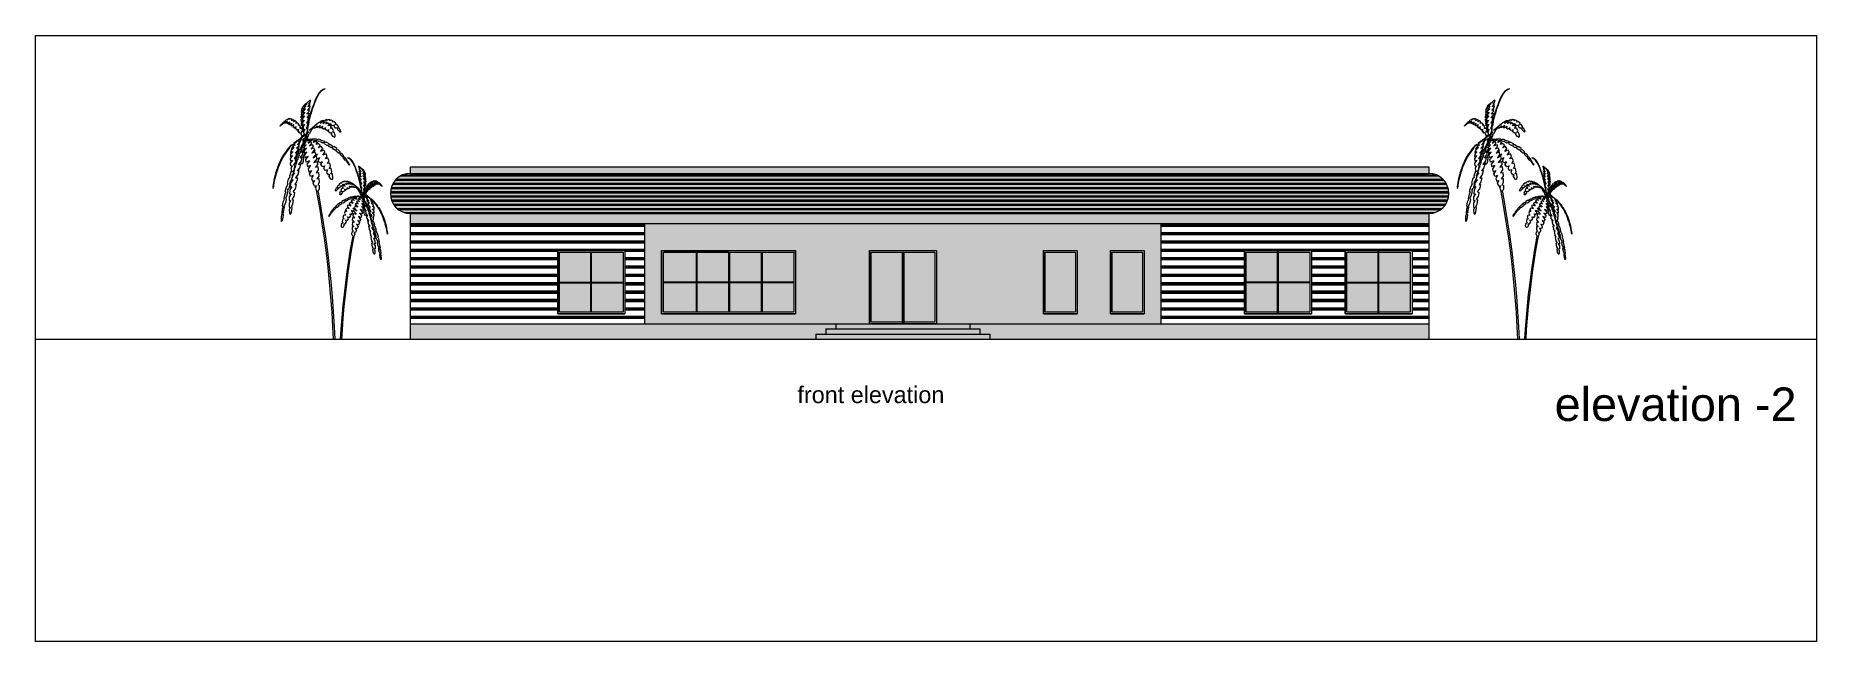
# Model space of a CAD drawing. Header units: inches. Extents: x 4 to 844, y 19 to 530.
# Drawn here: x 6.1 to 59.3, y 135.2 to 153.3 of the extents above; entities that cross this region are included whole.
import ezdxf

# ---------------------------------------------------------------- set-up
doc = ezdxf.new("R2010")
doc.units = ezdxf.units.IN
doc.header["$MEASUREMENT"] = 0
doc.layers.add('HH9B', color=103, linetype='Continuous')
doc.styles.get("Standard").update_dxf_attribs({"font": 'arial.ttf'})
pattern_1 = [(0, (-120.44203, 122.58232), (0, 0.25), []), (0, (-120.44203, 122.61357), (0, 0.25), []), (0, (-120.44203, 122.64482), (0, 0.25), [])]

msp = doc.modelspace()

# ---------------------------------------------------------------- texts
at = {"lineweight": 0, "insert": (28.84833, 142.7937), "char_height": 0.5, "attachment_point": 1}
msp.add_mtext_dynamic_manual_height_columns('front elevation', width=6, gutter_width=1, heights=[0], dxfattribs=at)
at = {"color": 3, "lineweight": 0, "insert": (51.45414, 142.76047), "char_height": 1, "width": 25.7543897, "attachment_point": 1}
msp.add_mtext('elevation -2 ', dxfattribs=at)

# ---------------------------------------------------------------- hatches: boundary and pattern name
at = {"lineweight": 0}
h = msp.add_hatch(color=256, dxfattribs=at)
h.dxf.hatch_style = 1
h.paths.add_polyline_path([(47.69592, 147.95837, 1), (47.69592, 149.15837), (17.29592, 149.15837, 1), (17.29592, 147.95837)])
at = {"lineweight": 0, "true_color": 0x4554a5}
h = msp.add_hatch(dxfattribs=at)
h.set_pattern_fill('PLAST', color=175, scale=0.5)
h.set_pattern_definition([(0, (-120.44203, 122.58232), (0, 0.125), []), (0, (-120.44203, 122.59795), (0, 0.125), []), (0, (-120.44203, 122.61357), (0, 0.125), [])])
h.paths.add_polyline_path([(47.69592, 147.95837, 1), (47.69592, 149.15837), (17.29592, 149.15837, 1), (17.29592, 147.95837)])
at = {"lineweight": 0, "true_color": 0x22346e}
h = msp.add_hatch(color=159, dxfattribs=at)
h.dxf.hatch_style = 1
h.paths.add_polyline_path([(17.29592, 149.35837), (17.29592, 149.15837), (47.69592, 149.15837), (47.69592, 149.35837)])
h.paths.add_polyline_path([(47.69592, 147.65837), (47.69592, 147.95837), (17.29592, 147.95837), (17.29592, 147.65837)])
at = {"lineweight": 0, "true_color": 0x4554a5}
h = msp.add_hatch(dxfattribs=at)
h.set_pattern_fill('PLAST', color=175)
h.set_pattern_definition(pattern_1)
h.paths.add_polyline_path([(17.29592, 147.65837), (17.29592, 144.65837), (24.29592, 144.65837), (24.29592, 147.65837)])
h.paths.add_polyline_path([(21.69592, 146.85837), (23.69592, 146.85837), (23.69592, 144.95837), (21.69592, 144.95837)], flags=16)
h = msp.add_hatch(color=175, dxfattribs=at)
h.dxf.hatch_style = 1
h.paths.add_polyline_path([(24.29592, 147.65837), (24.29592, 144.65837), (30.99592, 144.65837), (30.99592, 146.85837), (32.99592, 146.85837), (32.99592, 144.65837), (39.69592, 144.65837), (39.69592, 147.65837)])
h.paths.add_polyline_path([(28.79592, 144.95837), (24.79592, 144.95837), (24.79592, 146.85837), (28.79592, 146.85837)], flags=16)
h.paths.add_polyline_path([(36.19592, 146.85837), (37.19592, 146.85837), (37.19592, 144.95837), (36.19592, 144.95837)], flags=16)
h.paths.add_polyline_path([(38.19592, 146.85837), (39.19592, 146.85837), (39.19592, 144.95837), (38.19592, 144.95837)], flags=16)
h = msp.add_hatch(dxfattribs=at)
h.set_pattern_fill('PLAST', color=175)
h.set_pattern_definition(pattern_1)
h.paths.add_polyline_path([(47.69592, 147.65837), (39.69592, 147.65837), (39.69592, 144.65837), (47.69592, 144.65837)])
h.paths.add_polyline_path([(47.19592, 144.95837), (45.19592, 144.95837), (45.19592, 146.85837), (47.19592, 146.85837)], flags=16)
h.paths.add_polyline_path([(44.19592, 144.95837), (42.19592, 144.95837), (42.19592, 146.85837), (44.19592, 146.85837)], flags=16)
at = {"lineweight": 0}
h = msp.add_hatch(color=256, dxfattribs=at)
h.dxf.hatch_style = 1
h.set_gradient(color1=(224, 250, 244), color2=(122, 175, 223), tint=1)
h.paths.add_polyline_path([(45.24592, 145.90837), (46.17092, 145.90837), (46.17092, 146.80837), (45.24592, 146.80837)])
h.paths.add_polyline_path([(47.14592, 145.90837), (47.14592, 146.80837), (46.19592, 146.80837), (46.19592, 145.90837)])
h.paths.add_polyline_path([(46.19592, 145.00837), (47.14592, 145.00837), (47.14592, 145.88337), (46.19592, 145.88337)])
h.paths.add_polyline_path([(46.17092, 145.88337), (45.24592, 145.88337), (45.24592, 145.00837), (46.17092, 145.00837)])
h.paths.add_polyline_path([(43.19592, 145.90837), (44.14592, 145.90837), (44.14592, 146.80837), (43.19592, 146.80837)])
h.paths.add_polyline_path([(43.17092, 145.90837), (43.17092, 146.80837), (42.24592, 146.80837), (42.24592, 145.90837)])
h.paths.add_polyline_path([(42.24592, 145.88337), (42.24592, 145.00837), (43.17092, 145.00837), (43.17092, 145.88337)])
h.paths.add_polyline_path([(44.14592, 145.00837), (44.14592, 145.88337), (43.19592, 145.88337), (43.19592, 145.00837)])
h.paths.add_polyline_path([(39.14592, 146.80837), (38.24592, 146.80837), (38.24592, 145.00837), (39.14592, 145.00837)])
h.paths.add_polyline_path([(37.14592, 146.80837), (36.24592, 146.80837), (36.24592, 145.00837), (37.14592, 145.00837)])
h.paths.add_polyline_path([(28.74592, 145.90837), (28.74592, 146.80837), (27.79592, 146.80837), (27.79592, 145.90837)])
h.paths.add_polyline_path([(27.77092, 145.90837), (27.77092, 146.80837), (26.82092, 146.80837), (26.82092, 145.90837)])
h.paths.add_polyline_path([(26.79592, 145.90837), (26.79592, 146.80837), (25.84592, 146.80837), (25.84592, 145.90837)])
h.paths.add_polyline_path([(25.82092, 145.90837), (25.82092, 146.80837), (24.84592, 146.80837), (24.84592, 145.90837)])
h.paths.add_polyline_path([(25.82092, 145.88337), (24.84592, 145.88337), (24.84592, 145.00837), (25.82092, 145.00837)])
h.paths.add_polyline_path([(25.84592, 145.00837), (26.79592, 145.00837), (26.79592, 145.88337), (25.84592, 145.88337)])
h.paths.add_polyline_path([(26.82092, 145.00837), (27.77092, 145.00837), (27.77092, 145.88337), (26.82092, 145.88337)])
h.paths.add_polyline_path([(28.74592, 145.00837), (28.74592, 145.88337), (27.79592, 145.88337), (27.79592, 145.00837)])
h.paths.add_polyline_path([(22.67092, 145.88337), (21.74592, 145.88337), (21.74592, 145.00837), (22.67092, 145.00837)])
h.paths.add_polyline_path([(22.67092, 145.90837), (22.67092, 146.80837), (21.74592, 146.80837), (21.74592, 145.90837)])
h.paths.add_polyline_path([(23.64592, 145.90837), (23.64592, 146.80837), (22.69592, 146.80837), (22.69592, 145.90837)])
h.paths.add_polyline_path([(23.64592, 145.88337), (22.69592, 145.88337), (22.69592, 145.00837), (23.64592, 145.00837)])
at = {"lineweight": 0, "true_color": 0xe5e878}
h = msp.add_hatch(color=61, dxfattribs=at)
h.dxf.hatch_style = 1
h.paths.add_polyline_path([(31.97092, 146.80837), (31.04592, 146.80837), (31.04592, 144.70837), (31.97092, 144.70837)])
h.paths.add_polyline_path([(32.94592, 146.80837), (32.02092, 146.80837), (32.02092, 144.70837), (32.94592, 144.70837)])
at = {"lineweight": 0, "true_color": 0x636466}
h = msp.add_hatch(color=251, dxfattribs=at)
h.dxf.hatch_style = 1
h.paths.add_polyline_path([(29.39592, 144.20837), (29.39592, 144.35837), (29.69592, 144.35837), (29.69592, 144.50837), (29.99592, 144.50837), (29.99592, 144.65837), (17.29592, 144.65837), (17.29592, 144.20837)])
h.paths.add_polyline_path([(47.69592, 144.20837), (47.69592, 144.65837), (33.99592, 144.65837), (33.99592, 144.50837), (34.29592, 144.50837), (34.29592, 144.35837), (34.59592, 144.35837), (34.59592, 144.20837)])
at = {"lineweight": 0, "true_color": 0xffffff}
h = msp.add_hatch(color=7, dxfattribs=at)
h.dxf.hatch_style = 1
h.paths.add_polyline_path([(34.59592, 144.35837), (29.39592, 144.35837), (29.39592, 144.20837), (34.59592, 144.20837)])
h.paths.add_polyline_path([(34.29592, 144.50837), (29.69592, 144.50837), (29.69592, 144.35837), (34.29592, 144.35837)])
h.paths.add_polyline_path([(33.99592, 144.65837), (29.99592, 144.65837), (29.99592, 144.50837), (33.99592, 144.50837)])

# ---------------------------------------------------------------- linework, layer by layer
at = {"lineweight": 0}
for p, q in [((17.29592, 149.15837), (17.29592, 149.35837)), ((17.29592, 149.35837), (47.69592, 149.35837)), ((17.29592, 149.15837), (47.69592, 149.15837)), ((47.69592, 149.35837), (47.69592, 149.15837)), ((17.29592, 147.95837), (47.69592, 147.95837)), ((17.29592, 147.65837), (47.69592, 147.65837)), ((21.69592, 146.85837), (23.69592, 146.85837)), ((22.67092, 146.80837), (22.67092, 145.00837)), ((22.69592, 146.80837), (22.69592, 145.00837)), ((24.79592, 146.85837), (28.79592, 146.85837)), ((26.79592, 146.80837), (24.84592, 146.80837)), ((24.84592, 146.80837), (25.82092, 146.80837)), ((25.82092, 146.80837), (25.82092, 145.00837)), ((25.84592, 146.80837), (25.84592, 145.00837)), ((26.79592, 146.80837), (26.79592, 145.00837)), ((26.79592, 146.80837), (28.79592, 146.80837)), ((26.82092, 146.80837), (26.82092, 145.00837)), ((27.77092, 146.80837), (27.77092, 145.00837)), ((27.79592, 146.80837), (27.79592, 145.00837)), ((30.99592, 146.85837), (32.99592, 146.85837)), ((31.97092, 146.80837), (31.97092, 144.65837)), ((31.99592, 146.80837), (31.99592, 144.65837)), ((32.02092, 146.80837), (32.02092, 144.65837)), ((36.19592, 146.85837), (37.19592, 146.85837)), ((38.19592, 146.85837), (39.19592, 146.85837)), ((42.19592, 146.85837), (44.19592, 146.85837)), ((45.19592, 146.85837), (47.19592, 146.85837)), ((21.74592, 145.90837), (23.64592, 145.90837)), ((21.74592, 145.88337), (23.64592, 145.88337)), ((28.74592, 145.90837), (24.84592, 145.90837)), ((28.74592, 145.88337), (24.84592, 145.88337)), ((44.14592, 145.90837), (42.24592, 145.90837)), ((44.14592, 145.88337), (42.24592, 145.88337)), ((45.24592, 145.90837), (47.14592, 145.90837)), ((45.24592, 145.88337), (47.14592, 145.88337)), ((17.29592, 144.65837), (47.69592, 144.65837)), ((21.69592, 144.95837), (23.69592, 144.95837)), ((24.79592, 144.95837), (28.79592, 144.95837)), ((29.99592, 144.65837), (30.99592, 144.65837)), ((36.19592, 144.95837), (37.19592, 144.95837)), ((38.19592, 144.95837), (39.19592, 144.95837)), ((42.19592, 144.95837), (44.19592, 144.95837)), ((45.19592, 144.95837), (47.19592, 144.95837)), ((6.10626, 144.20837), (59.26807, 144.20837)), ((29.39592, 144.35837), (34.59592, 144.35837)), ((29.69592, 144.50837), (34.29592, 144.50837))]:
    msp.add_line(p, q, dxfattribs=at)
at = {"color": 40, "lineweight": 0, "true_color": 0xf8d731}
for p, q in [((17.29592, 144.20837), (17.29592, 147.95837)), ((47.69592, 147.95837), (47.69592, 144.20837)), ((24.29592, 144.65837), (24.29592, 147.65837)), ((39.69592, 147.65837), (39.69592, 144.65837)), ((21.69592, 146.85837), (21.69592, 144.95837)), ((23.69592, 146.85837), (23.69592, 144.95837)), ((24.79592, 146.85837), (24.79592, 144.95837)), ((28.79592, 146.85837), (28.79592, 144.95837)), ((30.99592, 146.85837), (30.99592, 144.65837)), ((32.99592, 146.85837), (32.99592, 144.65837)), ((36.19592, 146.85837), (36.19592, 144.95837)), ((37.19592, 146.85837), (37.19592, 144.95837)), ((38.19592, 146.85837), (38.19592, 144.95837)), ((39.19592, 146.85837), (39.19592, 144.95837)), ((42.19592, 146.85837), (42.19592, 144.95837)), ((43.17092, 146.85837), (43.17092, 144.95837)), ((43.19592, 146.85837), (43.19592, 144.95837)), ((44.19592, 146.85837), (44.19592, 144.95837)), ((45.19592, 146.85837), (45.19592, 144.95837)), ((46.17092, 146.85837), (46.17092, 144.95837)), ((46.19592, 146.85837), (46.19592, 144.95837)), ((47.19592, 146.85837), (47.19592, 144.95837))]:
    msp.add_line(p, q, dxfattribs=at)
at = {"color": 242, "lineweight": 0, "true_color": 0xcd2027}
for p, q in [((29.99592, 144.65837), (29.99592, 144.50837)), ((33.99592, 144.65837), (33.99592, 144.50837)), ((29.39592, 144.35837), (29.39592, 144.20837)), ((29.69592, 144.50837), (29.69592, 144.35837)), ((34.29592, 144.50837), (34.29592, 144.35837)), ((34.59592, 144.35837), (34.59592, 144.20837))]:
    msp.add_line(p, q, dxfattribs=at)
at = {"lineweight": 0}
for points in [[(6.10626, 153.27746), (59.26807, 153.27746), (59.26807, 135.17135), (6.10626, 135.17135)], [(21.69592, 146.85837), (23.69592, 146.85837), (23.69592, 144.95837), (21.69592, 144.95837)], [(21.74592, 146.80837), (23.64592, 146.80837), (23.64592, 145.00837), (21.74592, 145.00837)], [(24.79592, 146.85837), (28.79592, 146.85837), (28.79592, 144.95837), (24.79592, 144.95837)], [(24.84592, 146.80837), (28.74592, 146.80837), (28.74592, 145.00837), (24.84592, 145.00837)], [(30.99592, 146.85837), (32.99592, 146.85837), (32.99592, 144.65837), (30.99592, 144.65837)], [(31.04592, 146.80837), (32.94592, 146.80837), (32.94592, 144.70837), (31.04592, 144.70837)], [(36.19592, 146.85837), (37.19592, 146.85837), (37.19592, 144.95837), (36.19592, 144.95837)], [(36.24592, 146.80837), (37.14592, 146.80837), (37.14592, 145.00837), (36.24592, 145.00837)], [(38.19592, 146.85837), (39.19592, 146.85837), (39.19592, 144.95837), (38.19592, 144.95837)], [(38.24592, 146.80837), (39.14592, 146.80837), (39.14592, 145.00837), (38.24592, 145.00837)], [(42.19592, 146.85837), (44.19592, 146.85837), (44.19592, 144.95837), (42.19592, 144.95837)], [(42.24592, 146.80837), (44.14592, 146.80837), (44.14592, 145.00837), (42.24592, 145.00837)], [(45.19592, 146.85837), (47.19592, 146.85837), (47.19592, 144.95837), (45.19592, 144.95837)], [(45.24592, 146.80837), (47.14592, 146.80837), (47.14592, 145.00837), (45.24592, 145.00837)]]:
    msp.add_lwpolyline(points, close=True, dxfattribs=at)
for centre, start, end in [((17.29592, 148.55837), 90, 270), ((47.69592, 148.55837), 270, 90)]:
    msp.add_arc(centre, 0.6, start, end, dxfattribs=at)
at = {"layer": 'HH9B', "lineweight": 0}
for p, q in [((14.57311, 151.55377), (14.51649, 151.45841)), ((14.51649, 151.45841), (14.55399, 151.52909)), ((14.51943, 151.47075), (14.55399, 151.52909)), ((14.53193, 151.48197), (14.56576, 151.53807)), ((14.55399, 151.52909), (14.58047, 151.56611)), ((14.56576, 151.53807), (14.57311, 151.55377)), ((14.57311, 151.55377), (14.5687, 151.54929)), ((14.57311, 151.55377), (14.6312, 151.62333)), ((14.61355, 151.60538), (14.57311, 151.55377)), ((14.57311, 151.55377), (14.5915, 151.57509)), ((14.62826, 151.62109), (14.61355, 151.60538)), ((14.62826, 151.62109), (14.67459, 151.65587)), ((14.68782, 151.66596), (14.63047, 151.62221)), ((14.6312, 151.62333), (14.68929, 151.66821)), ((14.68929, 151.66821), (14.6812, 151.66148)), ((14.73194, 151.6783), (14.68782, 151.66596)), ((14.68782, 151.66596), (14.68929, 151.66821)), ((14.68929, 151.66821), (14.74665, 151.68391)), ((14.74665, 151.68391), (14.73562, 151.68167)), ((14.74665, 151.68391), (14.74518, 151.68279)), ((14.74518, 151.68279), (14.74665, 151.68391)), ((49.92879, 151.55377), (49.87217, 151.45841)), ((49.87217, 151.45841), (49.90967, 151.52909)), ((49.87511, 151.47075), (49.90967, 151.52909)), ((49.88761, 151.48197), (49.92144, 151.53807)), ((49.90967, 151.52909), (49.93614, 151.56611)), ((49.92144, 151.53807), (49.92879, 151.55377)), ((49.92879, 151.55377), (49.92438, 151.54929)), ((49.92879, 151.55377), (49.98688, 151.62333)), ((49.96923, 151.60538), (49.92879, 151.55377)), ((49.92879, 151.55377), (49.94717, 151.57509)), ((49.98394, 151.62109), (49.96923, 151.60538)), ((49.98394, 151.62109), (50.03026, 151.65587)), ((50.0435, 151.66596), (49.98615, 151.62221)), ((49.98688, 151.62333), (50.04497, 151.66821)), ((50.04497, 151.66821), (50.03688, 151.66148)), ((50.08762, 151.6783), (50.0435, 151.66596)), ((50.0435, 151.66596), (50.04497, 151.66821)), ((50.04497, 151.66821), (50.10233, 151.68391)), ((50.10233, 151.68391), (50.0913, 151.68167)), ((50.10233, 151.68391), (50.10086, 151.68279)), ((50.10086, 151.68279), (50.10233, 151.68391)), ((14.04074, 150.96813), (14.10545, 151.0433)), ((14.04515, 151.01301), (14.0525, 151.06125)), ((14.10545, 151.0433), (14.04515, 151.01301)), ((14.0525, 151.06125), (14.10251, 151.11398)), ((14.05839, 151.08706), (14.07162, 151.12632)), ((14.10251, 151.11398), (14.05839, 151.08706)), ((14.07162, 151.12632), (14.12383, 151.17905)), ((14.12383, 151.17905), (14.08192, 151.14988)), ((14.09883, 151.17569), (14.08192, 151.14988)), ((14.1481, 150.98384), (14.08706, 150.91316)), ((14.09148, 150.95692), (14.09883, 151.01638)), ((14.09148, 150.95692), (14.1481, 150.98384)), ((14.14662, 151.22056), (14.09883, 151.17569)), ((14.09883, 151.01638), (14.1628, 151.09154)), ((14.10692, 151.06462), (14.12015, 151.11735)), ((14.1628, 151.09154), (14.10692, 151.06462)), ((14.16868, 151.16896), (14.12015, 151.11735)), ((14.12898, 151.1454), (14.14662, 151.18915)), ((14.16868, 151.16896), (14.12898, 151.1454)), ((14.1878, 151.25422), (14.14662, 151.22056)), ((14.14662, 151.18915), (14.1981, 151.24076)), ((14.1606, 151.21608), (14.18118, 151.24525)), ((14.1981, 151.24076), (14.1606, 151.21608)), ((14.18118, 151.24525), (14.20177, 151.26432)), ((14.18707, 151.25086), (14.1878, 151.25422)), ((14.20177, 151.26432), (14.22898, 151.289)), ((14.20766, 150.93784), (14.27163, 151.01301)), ((14.28339, 151.11735), (14.22236, 151.04555)), ((14.22236, 151.04555), (14.27898, 151.07247)), ((14.26795, 151.32154), (14.22898, 151.289)), ((14.23045, 151.14764), (14.29369, 151.21944)), ((14.28854, 151.17457), (14.23045, 151.14764)), ((14.30031, 151.289), (14.25251, 151.23852)), ((14.25251, 151.23852), (14.29737, 151.26544)), ((14.26575, 150.75721), (14.35693, 151.06237)), ((14.26795, 151.32154), (14.28487, 151.33051)), ((14.27163, 151.01301), (14.27898, 151.07247)), ((14.28854, 151.17457), (14.28339, 151.11735)), ((14.31428, 151.34846), (14.28487, 151.33051)), ((14.29369, 151.21944), (14.29737, 151.26544)), ((14.30251, 151.31368), (14.30031, 151.289)), ((14.31575, 151.33276), (14.30472, 151.31593)), ((14.35693, 151.06237), (14.30692, 150.92101)), ((14.30692, 150.92101), (14.33487, 151.01189)), ((14.31575, 151.33276), (14.31428, 151.34846)), ((14.34884, 151.02423), (14.32016, 150.93223)), ((14.33487, 151.01189), (14.35178, 151.05789)), ((14.35693, 151.06237), (14.34884, 151.02423)), ((14.35178, 151.05789), (14.35913, 151.08594)), ((14.35693, 151.06237), (14.35178, 151.05789)), ((14.35693, 151.06237), (14.46061, 151.33949)), ((14.37384, 151.09828), (14.35693, 151.06237)), ((14.40913, 151.20149), (14.35913, 151.08594)), ((14.35913, 151.08594), (14.38781, 151.16335)), ((14.40252, 151.17569), (14.37384, 151.09828)), ((14.38781, 151.16335), (14.40325, 151.197)), ((14.40913, 151.20149), (14.40252, 151.17569)), ((14.40987, 151.22169), (14.40325, 151.197)), ((14.40325, 151.197), (14.40913, 151.20149)), ((14.40913, 151.20149), (14.43928, 151.2991)), ((14.42458, 151.23403), (14.40913, 151.20149)), ((14.43928, 151.2991), (14.40987, 151.22169)), ((14.45325, 151.31144), (14.42458, 151.23403)), ((14.43928, 151.2991), (14.45546, 151.335)), ((14.46061, 151.33949), (14.45325, 151.31144)), ((14.46575, 151.36305), (14.45546, 151.335)), ((14.45546, 151.335), (14.46061, 151.33949)), ((14.46061, 151.33949), (14.51649, 151.45841)), ((14.46061, 151.33949), (14.49811, 151.43261)), ((14.47973, 151.37539), (14.46061, 151.33949)), ((14.46575, 151.36305), (14.49811, 151.43261)), ((14.51208, 151.44383), (14.47973, 151.37539)), ((14.49811, 151.43261), (14.51943, 151.47075)), ((14.51649, 151.45841), (14.50987, 151.45392)), ((14.51649, 151.45841), (14.51208, 151.44383)), ((14.53193, 151.48197), (14.51649, 151.45841)), ((49.39642, 150.96813), (49.46112, 151.0433)), ((49.40083, 151.01301), (49.40818, 151.06125)), ((49.46112, 151.0433), (49.40083, 151.01301)), ((49.40818, 151.06125), (49.45818, 151.11398)), ((49.41406, 151.08706), (49.4273, 151.12632)), ((49.45818, 151.11398), (49.41406, 151.08706)), ((49.4273, 151.12632), (49.47951, 151.17905)), ((49.47951, 151.17905), (49.43759, 151.14988)), ((49.45451, 151.17569), (49.43759, 151.14988)), ((49.50377, 150.98384), (49.44274, 150.91316)), ((49.44715, 150.95692), (49.45451, 151.01638)), ((49.44715, 150.95692), (49.50377, 150.98384)), ((49.5023, 151.22056), (49.45451, 151.17569)), ((49.45451, 151.01638), (49.51848, 151.09154)), ((49.46259, 151.06462), (49.47583, 151.11735)), ((49.51848, 151.09154), (49.46259, 151.06462)), ((49.52436, 151.16896), (49.47583, 151.11735)), ((49.48465, 151.1454), (49.5023, 151.18915)), ((49.52436, 151.16896), (49.48465, 151.1454)), ((49.54348, 151.25422), (49.5023, 151.22056)), ((49.5023, 151.18915), (49.55377, 151.24076)), ((49.51627, 151.21608), (49.53686, 151.24525)), ((49.55377, 151.24076), (49.51627, 151.21608)), ((49.53686, 151.24525), (49.55745, 151.26432)), ((49.54275, 151.25086), (49.54348, 151.25422)), ((49.55745, 151.26432), (49.58466, 151.289)), ((49.56333, 150.93784), (49.62731, 151.01301)), ((49.63907, 151.11735), (49.57804, 151.04555)), ((49.57804, 151.04555), (49.63466, 151.07247)), ((49.62363, 151.32154), (49.58466, 151.289)), ((49.58613, 151.14764), (49.64937, 151.21944)), ((49.64422, 151.17457), (49.58613, 151.14764)), ((49.65598, 151.289), (49.60819, 151.23852)), ((49.60819, 151.23852), (49.65304, 151.26544)), ((49.62142, 150.75721), (49.7126, 151.06237)), ((49.62363, 151.32154), (49.64054, 151.33051)), ((49.62731, 151.01301), (49.63466, 151.07247)), ((49.64422, 151.17457), (49.63907, 151.11735)), ((49.66996, 151.34846), (49.64054, 151.33051)), ((49.64937, 151.21944), (49.65304, 151.26544)), ((49.65819, 151.31368), (49.65598, 151.289)), ((49.67143, 151.33276), (49.6604, 151.31593)), ((49.7126, 151.06237), (49.6626, 150.92101)), ((49.6626, 150.92101), (49.69055, 151.01189)), ((49.67143, 151.33276), (49.66996, 151.34846)), ((49.70452, 151.02423), (49.67584, 150.93223)), ((49.69055, 151.01189), (49.70746, 151.05789)), ((49.7126, 151.06237), (49.70452, 151.02423)), ((49.70746, 151.05789), (49.71481, 151.08594)), ((49.7126, 151.06237), (49.70746, 151.05789)), ((49.7126, 151.06237), (49.81629, 151.33949)), ((49.72952, 151.09828), (49.7126, 151.06237)), ((49.76481, 151.20149), (49.71481, 151.08594)), ((49.71481, 151.08594), (49.74349, 151.16335)), ((49.75819, 151.17569), (49.72952, 151.09828)), ((49.74349, 151.16335), (49.75893, 151.197)), ((49.76481, 151.20149), (49.75819, 151.17569)), ((49.76555, 151.22169), (49.75893, 151.197)), ((49.75893, 151.197), (49.76481, 151.20149)), ((49.76481, 151.20149), (49.79496, 151.2991)), ((49.78025, 151.23403), (49.76481, 151.20149)), ((49.79496, 151.2991), (49.76555, 151.22169)), ((49.80893, 151.31144), (49.78025, 151.23403)), ((49.79496, 151.2991), (49.81114, 151.335)), ((49.81629, 151.33949), (49.80893, 151.31144)), ((49.82143, 151.36305), (49.81114, 151.335)), ((49.81114, 151.335), (49.81629, 151.33949)), ((49.81629, 151.33949), (49.87217, 151.45841)), ((49.81629, 151.33949), (49.85379, 151.43261)), ((49.8354, 151.37539), (49.81629, 151.33949)), ((49.82143, 151.36305), (49.85379, 151.43261)), ((49.86776, 151.44383), (49.8354, 151.37539)), ((49.85379, 151.43261), (49.87511, 151.47075)), ((49.87217, 151.45841), (49.86555, 151.45392)), ((49.87217, 151.45841), (49.86776, 151.44383)), ((49.88761, 151.48197), (49.87217, 151.45841)), ((13.40468, 150.57322), (13.42086, 150.60351)), ((13.40468, 150.56649), (13.41571, 150.57546)), ((13.40468, 150.57322), (13.40468, 150.56649)), ((13.41571, 150.57546), (13.4341, 150.5979)), ((13.42086, 150.60351), (13.44366, 150.62932)), ((13.4341, 150.5979), (13.46424, 150.64054)), ((13.45689, 150.6439), (13.44366, 150.62932)), ((13.48925, 150.67307), (13.45689, 150.6439)), ((13.4591, 150.64278), (13.47454, 150.65624)), ((13.46424, 150.64054), (13.4591, 150.64278)), ((13.45983, 150.61922), (13.47233, 150.64727)), ((13.45983, 150.61922), (13.46277, 150.61473)), ((13.46277, 150.61473), (13.47675, 150.62595)), ((13.47233, 150.64727), (13.4966, 150.67419)), ((13.47454, 150.65624), (13.48263, 150.65849)), ((13.49586, 150.64839), (13.47675, 150.62595)), ((13.57969, 150.74712), (13.48925, 150.67307)), ((13.52454, 150.69102), (13.49586, 150.64839)), ((13.4966, 150.67419), (13.53704, 150.71234)), ((13.51792, 150.69551), (13.51131, 150.69102)), ((13.52454, 150.69102), (13.51572, 150.6899)), ((13.53704, 150.69663), (13.51719, 150.69102)), ((13.53851, 150.69214), (13.52234, 150.66971)), ((13.52234, 150.66971), (13.55469, 150.66746)), ((13.53704, 150.69663), (13.58043, 150.7258)), ((13.55469, 150.66746), (13.59293, 150.6899)), ((13.58043, 150.7258), (13.5569, 150.69775)), ((13.58557, 150.69327), (13.5569, 150.69775)), ((13.59293, 150.6899), (13.57601, 150.6641)), ((13.61204, 150.65175), (13.57601, 150.6641)), ((13.60396, 150.76395), (13.57969, 150.74712)), ((13.62822, 150.71907), (13.58557, 150.69327)), ((13.63852, 150.78077), (13.60396, 150.76395)), ((13.60469, 150.68766), (13.62822, 150.71907)), ((13.63705, 150.67307), (13.60469, 150.68766)), ((13.61204, 150.65175), (13.66352, 150.67532)), ((13.66572, 150.78863), (13.62234, 150.7617)), ((13.62234, 150.7617), (13.63852, 150.78077)), ((13.63705, 150.67307), (13.6944, 150.70112)), ((13.66352, 150.67532), (13.64513, 150.63829)), ((13.64513, 150.63829), (13.68264, 150.61585)), ((13.7047, 150.79312), (13.66572, 150.78863)), ((13.6944, 150.70112), (13.66646, 150.65624)), ((13.66646, 150.65624), (13.70102, 150.63156)), ((13.68264, 150.61585), (13.73043, 150.63605)), ((13.68631, 150.76731), (13.7047, 150.79312)), ((13.72749, 150.79087), (13.68631, 150.76731)), ((13.70102, 150.63156), (13.75543, 150.65624)), ((13.73043, 150.63605), (13.71131, 150.60015)), ((13.71131, 150.60015), (13.75102, 150.57995)), ((13.76573, 150.78077), (13.72749, 150.79087)), ((13.75543, 150.65624), (13.72749, 150.61361)), ((13.72749, 150.61361), (13.76426, 150.59005)), ((13.74073, 150.74039), (13.76573, 150.78077)), ((13.74073, 150.74039), (13.79808, 150.76507)), ((13.75102, 150.57995), (13.80176, 150.60015)), ((13.76426, 150.59005), (13.82088, 150.61585)), ((13.80176, 150.60015), (13.78632, 150.55527)), ((13.78632, 150.55527), (13.83044, 150.52386)), ((13.79735, 150.56537), (13.82088, 150.61585)), ((13.83926, 150.53059), (13.79735, 150.56537)), ((13.79808, 150.76507), (13.83411, 150.74263)), ((13.80691, 150.69888), (13.83411, 150.74263)), ((13.86058, 150.72468), (13.80691, 150.69888)), ((13.83044, 150.52386), (13.86794, 150.53732)), ((13.83117, 150.5362), (13.83044, 150.52386)), ((13.88117, 150.54854), (13.83926, 150.53059)), ((13.85838, 150.5003), (13.86794, 150.53732)), ((13.90617, 150.45766), (13.85838, 150.5003)), ((13.86058, 150.72468), (13.89514, 150.7)), ((13.86573, 150.50591), (13.88117, 150.54854)), ((13.91059, 150.46103), (13.86573, 150.50591)), ((13.89514, 150.7), (13.86794, 150.65512)), ((13.86794, 150.65512), (13.92676, 150.67307)), ((13.90617, 150.45766), (13.94662, 150.46552)), ((13.90617, 150.4644), (13.90617, 150.45766)), ((13.95618, 150.47449), (13.91059, 150.46103)), ((13.92676, 150.67307), (13.96206, 150.6338)), ((13.93926, 150.59678), (13.96206, 150.6338)), ((13.98485, 150.60463), (13.93926, 150.59678)), ((13.94662, 150.46552), (13.94147, 150.42064)), ((13.94441, 150.42288), (13.95618, 150.47449)), ((14.01941, 150.5519), (13.98485, 150.60463)), ((13.99809, 150.50927), (14.01941, 150.5519)), ((13.99809, 150.50927), (14.04589, 150.50703)), ((14.03706, 150.87165), (14.09956, 150.94345)), ((14.08412, 150.88175), (14.03706, 150.8178)), ((14.03706, 150.8178), (14.03706, 150.87165)), ((14.10103, 150.84921), (14.03706, 150.8178)), ((14.04074, 150.96813), (14.03853, 150.91204)), ((14.03853, 150.91204), (14.09956, 150.94345)), ((14.03853, 150.76619), (14.10103, 150.84921)), ((14.04368, 150.70112), (14.03853, 150.76619)), ((14.09295, 150.72468), (14.04368, 150.70112)), ((14.04589, 150.50703), (14.0753, 150.44757)), ((14.04809, 150.65736), (14.09295, 150.72468)), ((14.05839, 150.58444), (14.04809, 150.65736)), ((14.10912, 150.60127), (14.05839, 150.58444)), ((14.06647, 150.52498), (14.10912, 150.60127)), ((14.08045, 150.45205), (14.06647, 150.52498)), ((14.07897, 150.79985), (14.14074, 150.88175)), ((14.07897, 150.73029), (14.07897, 150.79985)), ((14.07897, 150.73029), (14.12456, 150.75161)), ((14.12456, 150.75161), (14.07971, 150.68429)), ((14.08486, 150.60688), (14.07971, 150.68429)), ((14.12824, 150.46215), (14.08045, 150.45205)), ((14.08706, 150.91316), (14.08192, 150.85594)), ((14.08192, 150.85594), (14.14074, 150.88175)), ((14.08486, 150.60688), (14.13192, 150.62034)), ((14.13192, 150.62034), (14.08927, 150.54405)), ((14.08927, 150.54405), (14.09883, 150.46664)), ((14.09442, 150.3982), (14.12824, 150.46215)), ((14.09883, 150.46664), (14.14295, 150.47449)), ((14.14295, 150.47449), (14.10618, 150.40493)), ((14.2253, 150.57322), (14.18192, 150.50703)), ((14.18192, 150.50703), (14.21942, 150.49917)), ((14.24148, 150.73702), (14.19295, 150.67083)), ((14.19295, 150.67083), (14.2356, 150.66522)), ((14.22383, 150.50254), (14.20472, 150.38586)), ((14.20766, 150.93784), (14.26575, 150.95467)), ((14.20839, 150.82116), (14.25619, 150.87838)), ((14.25178, 150.82677), (14.20839, 150.82116)), ((14.21942, 150.49917), (14.20986, 150.39035)), ((14.2253, 150.54293), (14.21574, 150.49917)), ((14.21722, 150.48122), (14.22825, 150.5463)), ((14.22825, 150.5463), (14.21869, 150.49581)), ((14.22383, 150.50254), (14.22825, 150.5463)), ((14.2253, 150.57322), (14.2356, 150.66522)), ((14.22898, 150.57546), (14.2253, 150.54293)), ((14.2253, 150.54293), (14.22825, 150.5463)), ((14.26575, 150.73141), (14.22825, 150.5463)), ((14.22825, 150.5463), (14.23854, 150.58332)), ((14.22898, 150.57546), (14.26575, 150.73141)), ((14.22898, 150.57546), (14.2481, 150.67644)), ((14.25913, 150.68541), (14.23854, 150.58332)), ((14.24148, 150.73702), (14.25178, 150.82677)), ((14.2481, 150.67644), (14.26133, 150.72805)), ((14.26575, 150.95467), (14.25619, 150.87838)), ((14.26575, 150.73141), (14.25913, 150.68541)), ((14.26133, 150.72805), (14.26575, 150.75721)), ((14.26575, 150.73141), (14.26133, 150.72805)), ((14.30987, 150.90531), (14.26575, 150.73141)), ((14.29075, 150.85931), (14.26575, 150.75721)), ((14.26575, 150.73141), (14.27751, 150.76731)), ((14.27236, 150.44308), (14.30619, 150.47449)), ((14.3106, 150.47337), (14.27236, 150.44308)), ((14.27751, 150.76731), (14.30398, 150.87053)), ((14.30325, 150.8997), (14.29075, 150.85931)), ((14.30692, 150.92101), (14.30325, 150.8997)), ((14.30325, 150.8997), (14.30987, 150.90531)), ((14.30398, 150.87053), (14.30987, 150.90531)), ((14.30619, 150.47449), (14.50473, 150.64166)), ((14.32016, 150.93223), (14.30987, 150.90531)), ((14.36943, 150.4902), (14.32237, 150.4442)), ((14.36943, 150.4902), (14.40913, 150.54069)), ((14.40472, 150.52161), (14.44664, 150.52498)), ((14.44664, 150.52498), (14.52605, 150.57995)), ((14.47899, 150.52947), (14.52605, 150.57995)), ((14.52385, 150.53508), (14.47899, 150.52947)), ((14.50473, 150.64166), (14.55252, 150.67756)), ((14.60767, 150.59229), (14.52385, 150.53508)), ((14.55252, 150.67756), (14.60841, 150.71009)), ((14.60767, 150.59229), (14.56502, 150.53395)), ((14.56502, 150.53395), (14.6165, 150.52722)), ((14.60841, 150.71009), (14.59002, 150.68878)), ((14.65547, 150.73029), (14.5952, 150.69002)), ((14.68488, 150.7), (14.60547, 150.64615)), ((14.60547, 150.64615), (14.65179, 150.69663)), ((14.65179, 150.69663), (14.60694, 150.6899)), ((14.63267, 150.66858), (14.61576, 150.65736)), ((14.6165, 150.52722), (14.679, 150.56537)), ((14.62606, 150.65961), (14.63267, 150.66858)), ((14.68635, 150.71346), (14.63267, 150.66858)), ((14.64517, 150.68878), (14.68635, 150.71346)), ((14.679, 150.56537), (14.64885, 150.516)), ((14.64885, 150.516), (14.70547, 150.49469)), ((14.70915, 150.74375), (14.65547, 150.73029)), ((14.67973, 150.69663), (14.68635, 150.71346)), ((14.72679, 150.70448), (14.67973, 150.65175)), ((14.67973, 150.65175), (14.7643, 150.7)), ((14.72679, 150.70448), (14.68488, 150.7)), ((14.68635, 150.71346), (14.74885, 150.75385)), ((14.68635, 150.71346), (14.70915, 150.74375)), ((14.70106, 150.67532), (14.729, 150.69327)), ((14.70547, 150.49469), (14.77165, 150.52834)), ((14.729, 150.69327), (14.72018, 150.67419)), ((14.74738, 150.47113), (14.77165, 150.52834)), ((14.80106, 150.43859), (14.74738, 150.47113)), ((14.80033, 150.76507), (14.74885, 150.75385)), ((14.7643, 150.7), (14.80694, 150.68541)), ((14.80694, 150.68541), (14.76871, 150.64054)), ((14.76871, 150.64054), (14.83268, 150.66971)), ((14.84592, 150.76843), (14.77753, 150.73365)), ((14.80033, 150.76507), (14.77753, 150.73365)), ((14.79077, 150.66634), (14.81871, 150.68205)), ((14.86283, 150.46327), (14.80106, 150.43859)), ((14.81871, 150.68205), (14.81062, 150.65961)), ((14.83268, 150.66971), (14.87312, 150.63493)), ((14.83636, 150.58332), (14.87312, 150.63493)), ((14.90327, 150.60127), (14.83636, 150.58332)), ((14.8415, 150.40606), (14.86283, 150.46327)), ((14.89886, 150.7617), (14.84592, 150.76843)), ((14.87092, 150.63156), (14.92166, 150.654)), ((14.87901, 150.73253), (14.89886, 150.7617)), ((14.93121, 150.75161), (14.87901, 150.73253)), ((14.93636, 150.5519), (14.90327, 150.60127)), ((14.90474, 150.49805), (14.93636, 150.5519)), ((14.9621, 150.50703), (14.90474, 150.49805)), ((14.91577, 150.61137), (14.92166, 150.654)), ((14.97386, 150.5822), (14.91577, 150.61137)), ((14.98269, 150.7258), (14.93121, 150.75161)), ((14.99592, 150.43747), (14.9621, 150.50703)), ((14.96577, 150.69102), (14.98269, 150.7258)), ((15.02092, 150.69888), (14.96577, 150.69102)), ((15.02313, 150.59678), (14.97386, 150.5822)), ((15.02313, 150.59678), (15.01725, 150.55303)), ((15.01725, 150.55303), (15.07828, 150.50591)), ((15.06504, 150.65849), (15.02092, 150.69888)), ((15.05107, 150.62034), (15.06504, 150.65849)), ((15.09887, 150.62146), (15.05107, 150.62034)), ((15.11725, 150.50927), (15.07828, 150.50591)), ((15.14372, 150.56088), (15.09887, 150.62146)), ((15.11725, 150.50927), (15.11799, 150.46888)), ((15.11799, 150.46888), (15.17387, 150.40942)), ((15.1371, 150.52498), (15.14372, 150.56088)), ((15.1724, 150.51376), (15.1371, 150.52498)), ((15.21137, 150.44084), (15.1724, 150.51376)), ((48.76036, 150.57322), (48.77654, 150.60351)), ((48.76036, 150.56649), (48.77139, 150.57546)), ((48.76036, 150.57322), (48.76036, 150.56649)), ((48.77139, 150.57546), (48.78977, 150.5979)), ((48.77654, 150.60351), (48.79933, 150.62932)), ((48.78977, 150.5979), (48.81992, 150.64054)), ((48.81257, 150.6439), (48.79933, 150.62932)), ((48.84492, 150.67307), (48.81257, 150.6439)), ((48.81478, 150.64278), (48.83022, 150.65624)), ((48.81992, 150.64054), (48.81478, 150.64278)), ((48.81551, 150.61922), (48.82801, 150.64727)), ((48.81551, 150.61922), (48.81845, 150.61473)), ((48.81845, 150.61473), (48.83242, 150.62595)), ((48.82801, 150.64727), (48.85228, 150.67419)), ((48.83022, 150.65624), (48.83831, 150.65849)), ((48.85154, 150.64839), (48.83242, 150.62595)), ((48.93537, 150.74712), (48.84492, 150.67307)), ((48.88022, 150.69102), (48.85154, 150.64839)), ((48.85228, 150.67419), (48.89272, 150.71234)), ((48.8736, 150.69551), (48.86698, 150.69102)), ((48.88022, 150.69102), (48.8714, 150.6899)), ((48.89272, 150.69663), (48.87287, 150.69102)), ((48.89419, 150.69214), (48.87801, 150.66971)), ((48.87801, 150.66971), (48.91037, 150.66746)), ((48.89272, 150.69663), (48.9361, 150.7258)), ((48.91037, 150.66746), (48.9486, 150.6899)), ((48.9361, 150.7258), (48.91257, 150.69775)), ((48.94125, 150.69327), (48.91257, 150.69775)), ((48.9486, 150.6899), (48.93169, 150.6641)), ((48.96772, 150.65175), (48.93169, 150.6641)), ((48.95963, 150.76395), (48.93537, 150.74712)), ((48.9839, 150.71907), (48.94125, 150.69327)), ((48.99419, 150.78077), (48.95963, 150.76395)), ((48.96037, 150.68766), (48.9839, 150.71907)), ((48.99272, 150.67307), (48.96037, 150.68766)), ((48.96772, 150.65175), (49.01919, 150.67532)), ((49.0214, 150.78863), (48.97802, 150.7617)), ((48.97802, 150.7617), (48.99419, 150.78077)), ((48.99272, 150.67307), (49.05008, 150.70112)), ((49.01919, 150.67532), (49.00081, 150.63829)), ((49.00081, 150.63829), (49.03831, 150.61585)), ((49.06037, 150.79312), (49.0214, 150.78863)), ((49.05008, 150.70112), (49.02214, 150.65624)), ((49.02214, 150.65624), (49.0567, 150.63156)), ((49.03831, 150.61585), (49.08611, 150.63605)), ((49.04199, 150.76731), (49.06037, 150.79312)), ((49.08317, 150.79087), (49.04199, 150.76731)), ((49.0567, 150.63156), (49.11111, 150.65624)), ((49.08611, 150.63605), (49.06699, 150.60015)), ((49.06699, 150.60015), (49.1067, 150.57995)), ((49.1214, 150.78077), (49.08317, 150.79087)), ((49.11111, 150.65624), (49.08317, 150.61361)), ((49.08317, 150.61361), (49.11993, 150.59005)), ((49.0964, 150.74039), (49.1214, 150.78077)), ((49.0964, 150.74039), (49.15376, 150.76507)), ((49.1067, 150.57995), (49.15744, 150.60015)), ((49.11993, 150.59005), (49.17655, 150.61585)), ((49.15744, 150.60015), (49.14199, 150.55527)), ((49.14199, 150.55527), (49.18611, 150.52386)), ((49.15302, 150.56537), (49.17655, 150.61585)), ((49.19494, 150.53059), (49.15302, 150.56537)), ((49.15376, 150.76507), (49.18979, 150.74263)), ((49.16258, 150.69888), (49.18979, 150.74263)), ((49.21626, 150.72468), (49.16258, 150.69888)), ((49.18611, 150.52386), (49.22361, 150.53732)), ((49.18685, 150.5362), (49.18611, 150.52386)), ((49.23685, 150.54854), (49.19494, 150.53059)), ((49.21406, 150.5003), (49.22361, 150.53732)), ((49.26185, 150.45766), (49.21406, 150.5003)), ((49.21626, 150.72468), (49.25082, 150.7)), ((49.22141, 150.50591), (49.23685, 150.54854)), ((49.26626, 150.46103), (49.22141, 150.50591)), ((49.25082, 150.7), (49.22361, 150.65512)), ((49.22361, 150.65512), (49.28244, 150.67307)), ((49.26185, 150.45766), (49.30229, 150.46552)), ((49.26185, 150.4644), (49.26185, 150.45766)), ((49.31185, 150.47449), (49.26626, 150.46103)), ((49.28244, 150.67307), (49.31774, 150.6338)), ((49.29494, 150.59678), (49.31774, 150.6338)), ((49.34053, 150.60463), (49.29494, 150.59678)), ((49.30229, 150.46552), (49.29715, 150.42064)), ((49.30009, 150.42288), (49.31185, 150.47449)), ((49.37509, 150.5519), (49.34053, 150.60463)), ((49.35377, 150.50927), (49.37509, 150.5519)), ((49.35377, 150.50927), (49.40156, 150.50703)), ((49.39274, 150.87165), (49.45524, 150.94345)), ((49.4398, 150.88175), (49.39274, 150.8178)), ((49.39274, 150.8178), (49.39274, 150.87165)), ((49.45671, 150.84921), (49.39274, 150.8178)), ((49.39642, 150.96813), (49.39421, 150.91204)), ((49.39421, 150.91204), (49.45524, 150.94345)), ((49.39421, 150.76619), (49.45671, 150.84921)), ((49.39936, 150.70112), (49.39421, 150.76619)), ((49.44862, 150.72468), (49.39936, 150.70112)), ((49.40156, 150.50703), (49.43098, 150.44757)), ((49.40377, 150.65736), (49.44862, 150.72468)), ((49.41406, 150.58444), (49.40377, 150.65736)), ((49.4648, 150.60127), (49.41406, 150.58444)), ((49.42215, 150.52498), (49.4648, 150.60127)), ((49.43612, 150.45205), (49.42215, 150.52498)), ((49.43465, 150.79985), (49.49642, 150.88175)), ((49.43465, 150.73029), (49.43465, 150.79985)), ((49.43465, 150.73029), (49.48024, 150.75161)), ((49.48024, 150.75161), (49.43539, 150.68429)), ((49.44054, 150.60688), (49.43539, 150.68429)), ((49.48392, 150.46215), (49.43612, 150.45205)), ((49.44274, 150.91316), (49.43759, 150.85594)), ((49.43759, 150.85594), (49.49642, 150.88175)), ((49.44054, 150.60688), (49.4876, 150.62034)), ((49.4876, 150.62034), (49.44495, 150.54405)), ((49.44495, 150.54405), (49.45451, 150.46664)), ((49.45009, 150.3982), (49.48392, 150.46215)), ((49.45451, 150.46664), (49.49863, 150.47449)), ((49.49863, 150.47449), (49.46186, 150.40493)), ((49.58098, 150.57322), (49.5376, 150.50703)), ((49.5376, 150.50703), (49.5751, 150.49917)), ((49.59716, 150.73702), (49.54863, 150.67083)), ((49.54863, 150.67083), (49.59128, 150.66522)), ((49.57951, 150.50254), (49.56039, 150.38586)), ((49.56333, 150.93784), (49.62142, 150.95467)), ((49.56407, 150.82116), (49.61187, 150.87838)), ((49.60745, 150.82677), (49.56407, 150.82116)), ((49.5751, 150.49917), (49.56554, 150.39035)), ((49.58098, 150.54293), (49.57142, 150.49917)), ((49.57289, 150.48122), (49.58392, 150.5463)), ((49.58392, 150.5463), (49.57436, 150.49581)), ((49.57951, 150.50254), (49.58392, 150.5463)), ((49.58098, 150.57322), (49.59128, 150.66522)), ((49.58466, 150.57546), (49.58098, 150.54293)), ((49.58098, 150.54293), (49.58392, 150.5463)), ((49.62142, 150.73141), (49.58392, 150.5463)), ((49.58392, 150.5463), (49.59422, 150.58332)), ((49.58466, 150.57546), (49.62142, 150.73141)), ((49.58466, 150.57546), (49.60378, 150.67644)), ((49.61481, 150.68541), (49.59422, 150.58332)), ((49.59716, 150.73702), (49.60745, 150.82677)), ((49.60378, 150.67644), (49.61701, 150.72805)), ((49.62142, 150.95467), (49.61187, 150.87838)), ((49.62142, 150.73141), (49.61481, 150.68541)), ((49.61701, 150.72805), (49.62142, 150.75721)), ((49.62142, 150.73141), (49.61701, 150.72805)), ((49.66554, 150.90531), (49.62142, 150.73141)), ((49.64643, 150.85931), (49.62142, 150.75721)), ((49.62142, 150.73141), (49.63319, 150.76731)), ((49.62804, 150.44308), (49.66187, 150.47449)), ((49.66628, 150.47337), (49.62804, 150.44308)), ((49.63319, 150.76731), (49.65966, 150.87053)), ((49.65893, 150.8997), (49.64643, 150.85931)), ((49.6626, 150.92101), (49.65893, 150.8997)), ((49.65893, 150.8997), (49.66554, 150.90531)), ((49.65966, 150.87053), (49.66554, 150.90531)), ((49.66187, 150.47449), (49.8604, 150.64166)), ((49.67584, 150.93223), (49.66554, 150.90531)), ((49.72511, 150.4902), (49.67804, 150.4442)), ((49.72511, 150.4902), (49.76481, 150.54069)), ((49.7604, 150.52161), (49.80231, 150.52498)), ((49.80231, 150.52498), (49.88173, 150.57995)), ((49.83467, 150.52947), (49.88173, 150.57995)), ((49.87952, 150.53508), (49.83467, 150.52947)), ((49.8604, 150.64166), (49.9082, 150.67756)), ((49.96335, 150.59229), (49.87952, 150.53508)), ((49.9082, 150.67756), (49.96409, 150.71009)), ((49.96335, 150.59229), (49.9207, 150.53395)), ((49.9207, 150.53395), (49.97217, 150.52722)), ((49.96409, 150.71009), (49.9457, 150.68878)), ((50.01115, 150.73029), (49.95088, 150.69002)), ((50.04056, 150.7), (49.96114, 150.64615)), ((49.96114, 150.64615), (50.00747, 150.69663)), ((50.00747, 150.69663), (49.96261, 150.6899)), ((49.98835, 150.66858), (49.97144, 150.65736)), ((49.97217, 150.52722), (50.03468, 150.56537)), ((49.98173, 150.65961), (49.98835, 150.66858)), ((50.04203, 150.71346), (49.98835, 150.66858)), ((50.00085, 150.68878), (50.04203, 150.71346)), ((50.03468, 150.56537), (50.00453, 150.516)), ((50.00453, 150.516), (50.06115, 150.49469)), ((50.06482, 150.74375), (50.01115, 150.73029)), ((50.03541, 150.69663), (50.04203, 150.71346)), ((50.08247, 150.70448), (50.03541, 150.65175)), ((50.03541, 150.65175), (50.11997, 150.7)), ((50.08247, 150.70448), (50.04056, 150.7)), ((50.04203, 150.71346), (50.10453, 150.75385)), ((50.04203, 150.71346), (50.06482, 150.74375)), ((50.05674, 150.67532), (50.08468, 150.69327)), ((50.06115, 150.49469), (50.12733, 150.52834)), ((50.08468, 150.69327), (50.07585, 150.67419)), ((50.10306, 150.47113), (50.12733, 150.52834)), ((50.15674, 150.43859), (50.10306, 150.47113)), ((50.156, 150.76507), (50.10453, 150.75385)), ((50.11997, 150.7), (50.16262, 150.68541)), ((50.16262, 150.68541), (50.12439, 150.64054)), ((50.12439, 150.64054), (50.18836, 150.66971)), ((50.20159, 150.76843), (50.13321, 150.73365)), ((50.156, 150.76507), (50.13321, 150.73365)), ((50.14645, 150.66634), (50.17439, 150.68205)), ((50.21851, 150.46327), (50.15674, 150.43859)), ((50.17439, 150.68205), (50.1663, 150.65961)), ((50.18836, 150.66971), (50.2288, 150.63493)), ((50.19204, 150.58332), (50.2288, 150.63493)), ((50.25895, 150.60127), (50.19204, 150.58332)), ((50.19718, 150.40606), (50.21851, 150.46327)), ((50.25454, 150.7617), (50.20159, 150.76843)), ((50.2266, 150.63156), (50.27733, 150.654)), ((50.23468, 150.73253), (50.25454, 150.7617)), ((50.28689, 150.75161), (50.23468, 150.73253)), ((50.29204, 150.5519), (50.25895, 150.60127)), ((50.26042, 150.49805), (50.29204, 150.5519)), ((50.31778, 150.50703), (50.26042, 150.49805)), ((50.27145, 150.61137), (50.27733, 150.654)), ((50.32954, 150.5822), (50.27145, 150.61137)), ((50.33836, 150.7258), (50.28689, 150.75161)), ((50.3516, 150.43747), (50.31778, 150.50703)), ((50.32145, 150.69102), (50.33836, 150.7258)), ((50.3766, 150.69888), (50.32145, 150.69102)), ((50.37881, 150.59678), (50.32954, 150.5822)), ((50.37881, 150.59678), (50.37293, 150.55303)), ((50.37293, 150.55303), (50.43396, 150.50591)), ((50.42072, 150.65849), (50.3766, 150.69888)), ((50.40675, 150.62034), (50.42072, 150.65849)), ((50.45455, 150.62146), (50.40675, 150.62034)), ((50.47293, 150.50927), (50.43396, 150.50591)), ((50.4994, 150.56088), (50.45455, 150.62146)), ((50.47293, 150.50927), (50.47366, 150.46888)), ((50.47366, 150.46888), (50.52955, 150.40942)), ((50.49278, 150.52498), (50.4994, 150.56088)), ((50.52808, 150.51376), (50.49278, 150.52498)), ((50.56705, 150.44084), (50.52808, 150.51376)), ((13.6819, 149.93261), (13.50469, 149.67345)), ((13.6341, 149.87988), (13.66793, 149.92027)), ((13.66793, 149.92027), (13.68043, 149.9371)), ((13.66793, 149.92027), (13.6819, 149.93261)), ((13.6819, 149.93261), (13.67455, 149.91354)), ((13.73631, 149.9988), (13.68043, 149.9371)), ((13.6819, 149.93261), (13.77529, 150.03246)), ((13.6819, 149.93261), (13.73631, 149.9988)), ((13.82088, 149.9371), (13.73117, 149.83949)), ((13.82088, 149.9371), (13.7444, 149.88661)), ((13.7444, 149.88661), (13.76205, 149.93149)), ((13.76205, 149.93149), (13.85102, 150.01787)), ((13.77455, 150.03022), (13.77749, 150.0347)), ((13.77529, 150.03246), (13.77455, 150.03022)), ((13.77676, 149.96739), (13.85102, 150.01787)), ((13.79808, 150.01563), (13.77676, 149.96739)), ((13.89073, 150.10651), (13.79808, 150.01563)), ((13.98412, 150.18392), (13.81941, 150.05265)), ((13.81941, 150.05265), (13.84882, 150.09192)), ((13.83338, 150.07734), (13.84367, 150.08519)), ((13.86794, 150.10987), (13.87382, 150.11324)), ((14.09442, 150.29611), (13.89073, 150.10651)), ((13.89073, 150.10651), (13.91941, 150.15475)), ((13.96573, 149.98422), (13.89588, 149.91354)), ((13.89588, 149.91354), (13.9525, 149.93597)), ((13.91426, 150.01451), (14.00691, 150.10426)), ((13.98853, 150.05378), (13.91426, 150.01451)), ((13.9525, 149.93597), (13.92823, 149.84734)), ((13.9775, 149.98085), (13.93338, 149.92812)), ((13.93485, 149.9528), (13.9775, 149.98085)), ((13.94147, 150.42064), (13.98632, 150.37352)), ((13.98779, 150.37464), (13.94441, 150.42288)), ((13.94956, 150.03246), (13.99368, 150.0807)), ((13.95397, 150.10314), (14.04294, 150.18953)), ((14.02824, 150.15363), (13.95397, 150.10314)), ((13.99368, 150.0807), (13.95618, 150.0549)), ((13.96573, 149.98422), (13.98853, 150.05378)), ((13.99809, 150.14016), (13.97309, 150.11548)), ((14.00838, 150.14802), (13.97603, 150.12446)), ((13.98412, 150.18392), (14.07677, 150.26806)), ((13.98412, 150.18392), (14.06059, 150.2344)), ((13.98632, 150.37352), (13.98559, 150.37576)), ((13.98632, 150.37352), (14.03044, 150.38137)), ((14.00544, 150.20299), (14.01721, 150.20523)), ((14.00691, 150.10426), (14.02824, 150.15363)), ((14.00765, 149.89222), (14.10369, 150.09009)), ((14.01206, 150.15924), (14.02235, 150.16036)), ((14.03044, 150.38137), (14.02015, 150.33313)), ((14.02456, 150.37689), (14.02015, 150.33313)), ((14.02015, 150.33313), (14.02015, 150.33201)), ((14.02015, 150.33201), (14.065, 150.27479)), ((14.02015, 150.33201), (14.02015, 150.33201)), ((14.02383, 150.14353), (14.03265, 150.1525)), ((14.03927, 149.8709), (14.09883, 150.04929)), ((14.04294, 150.18953), (14.06059, 150.2344)), ((14.14883, 150.30733), (14.04736, 150.24113)), ((14.05544, 150.22206), (14.09662, 150.25684)), ((14.05765, 150.40381), (14.0753, 150.44757)), ((14.09883, 150.3982), (14.05765, 150.40381)), ((14.06942, 150.16372), (14.0753, 150.16821)), ((14.08633, 150.15587), (14.06942, 150.16372)), ((14.07383, 149.94832), (14.08486, 149.92924)), ((14.10765, 150.019), (14.07409, 149.94787)), ((14.0753, 150.16821), (14.08706, 150.16372)), ((14.07677, 150.26806), (14.09442, 150.29611)), ((14.07971, 150.15026), (14.10177, 150.19065)), ((14.07971, 150.15026), (14.1253, 150.13119)), ((14.08486, 149.92924), (14.12309, 149.94046)), ((14.08486, 149.92924), (14.08486, 149.92924)), ((14.14589, 150.14802), (14.08633, 150.15587)), ((14.08927, 150.28601), (14.08853, 150.28713)), ((14.14883, 150.30733), (14.09662, 150.25684)), ((14.09662, 150.25684), (14.15986, 150.29274)), ((14.09809, 150.25796), (14.09809, 150.25684)), ((14.10398, 150.08743), (14.09809, 150.14241)), ((14.12971, 150.32416), (14.09883, 150.3982)), ((14.09883, 150.25796), (14.09956, 150.25909)), ((14.09883, 150.04929), (14.10398, 150.08743)), ((14.1003, 150.18841), (14.10103, 150.18953)), ((14.10177, 150.19065), (14.13927, 150.22206)), ((14.14074, 150.15363), (14.10177, 150.19065)), ((14.1628, 150.19065), (14.10177, 150.19065)), ((14.10324, 150.26245), (14.10471, 150.26357)), ((14.10398, 150.26021), (14.10324, 150.26245)), ((14.10324, 150.03022), (14.10765, 150.019)), ((14.15251, 150.13568), (14.10398, 150.08743)), ((14.10398, 150.08743), (14.12898, 150.09865)), ((14.10471, 150.26357), (14.10618, 150.26245)), ((14.12309, 149.94046), (14.10471, 149.86529)), ((14.10618, 150.40493), (14.11942, 150.31518)), ((14.10618, 150.30845), (14.12236, 150.31743)), ((14.11501, 150.15587), (14.14589, 150.14802)), ((14.11942, 150.31518), (14.12015, 150.31518)), ((14.12015, 150.31518), (14.13045, 150.31406)), ((14.12162, 150.32752), (14.12971, 150.32416)), ((14.13412, 150.27816), (14.12309, 150.28265)), ((14.14736, 150.13568), (14.1253, 150.13119)), ((14.1253, 149.9831), (14.12898, 150.03695)), ((14.18486, 150.01226), (14.1253, 149.9831)), ((14.1253, 149.94158), (14.18486, 150.01226)), ((14.1253, 149.88212), (14.1253, 149.94158)), ((14.12971, 150.32416), (14.12604, 150.31069)), ((14.13854, 150.2905), (14.12677, 150.28152)), ((14.12898, 150.03695), (14.17089, 150.08743)), ((14.13118, 150.06724), (14.13854, 150.10763)), ((14.17089, 150.08743), (14.13118, 150.06724)), ((14.13192, 150.10314), (14.16207, 150.14016)), ((14.13192, 150.09416), (14.13192, 150.10314)), ((14.13265, 150.05602), (14.13192, 150.06724)), ((14.15104, 150.07734), (14.13265, 150.05602)), ((14.14001, 150.07173), (14.13265, 150.05602)), ((14.13265, 150.05602), (14.14662, 150.05826)), ((14.13339, 150.27816), (14.14221, 150.3006)), ((14.17163, 150.13568), (14.13486, 150.0706)), ((14.13559, 150.31743), (14.14883, 150.30733)), ((14.13854, 150.10763), (14.15839, 150.13792)), ((14.15177, 150.31182), (14.13927, 150.2804)), ((14.17383, 150.26245), (14.13927, 150.22206)), ((14.13927, 150.22206), (14.18413, 150.23777)), ((14.14148, 150.31182), (14.15177, 150.31182)), ((14.14368, 150.16372), (14.15692, 150.1525)), ((14.14515, 150.16484), (14.15471, 150.15026)), ((14.14589, 150.14802), (14.17089, 150.14802)), ((14.14662, 150.30845), (14.17898, 150.33538)), ((14.15839, 150.1368), (14.14736, 150.13568)), ((14.14736, 150.10202), (14.17163, 150.13568)), ((14.15839, 150.13792), (14.1481, 150.14802)), ((14.15324, 150.28826), (14.15177, 150.31182)), ((14.15177, 150.31182), (14.16721, 150.27479)), ((14.15324, 149.97636), (14.15251, 149.97412)), ((14.17015, 150.22543), (14.15545, 150.15699)), ((14.15545, 150.15699), (14.16207, 150.14128)), ((14.15765, 150.14802), (14.1606, 150.14353)), ((14.15839, 150.2445), (14.16354, 150.22992)), ((14.17457, 150.15138), (14.15839, 150.1368)), ((14.17015, 150.14802), (14.15839, 150.13792)), ((14.15839, 150.13792), (14.1606, 150.12782)), ((14.15912, 150.13231), (14.17898, 150.15699)), ((14.15986, 150.29274), (14.18192, 150.24226)), ((14.16427, 150.14802), (14.16207, 150.14128)), ((14.16207, 150.14128), (14.1628, 150.14128)), ((14.1628, 150.11997), (14.17089, 150.08743)), ((14.16354, 150.14689), (14.16721, 150.14465)), ((14.16427, 150.14914), (14.17015, 150.16597)), ((14.16501, 150.0807), (14.16574, 150.08407)), ((14.16574, 150.14353), (14.16574, 150.14353)), ((14.16648, 150.14465), (14.16648, 150.14465)), ((14.16721, 150.14465), (14.17236, 150.14914)), ((14.16868, 150.08407), (14.16795, 150.08519)), ((14.19736, 150.19177), (14.16942, 150.19065)), ((14.18633, 150.14802), (14.16942, 150.14689)), ((14.16942, 150.14689), (14.1731, 150.14689)), ((14.20692, 150.27816), (14.17015, 150.22543)), ((14.17236, 150.14914), (14.17015, 150.14802)), ((14.17163, 150.13568), (14.17824, 150.15475)), ((14.17236, 150.14914), (14.1731, 150.14914)), ((14.1731, 150.15026), (14.17457, 150.16372)), ((14.1753, 150.14802), (14.18413, 150.15026)), ((14.17824, 150.15587), (14.17824, 150.1626)), ((14.17824, 150.15475), (14.17971, 150.15475)), ((14.20986, 150.39035), (14.17898, 150.33538)), ((14.17898, 150.33538), (14.20104, 150.31967)), ((14.17898, 150.15699), (14.18192, 150.16148)), ((14.17898, 150.15699), (14.18045, 150.14914)), ((14.17971, 150.15475), (14.20472, 150.1985)), ((14.18045, 150.14914), (14.18118, 150.14689)), ((14.18118, 150.14689), (14.18266, 150.14128)), ((14.18266, 150.33201), (14.20986, 150.35781)), ((14.18339, 150.2703), (14.20472, 150.32977)), ((14.20692, 150.27816), (14.18339, 150.2703)), ((14.18413, 150.23777), (14.19736, 150.19177)), ((14.18633, 150.24787), (14.18927, 150.27143)), ((14.19736, 150.19177), (14.18633, 150.16036)), ((14.18633, 150.14802), (14.24001, 150.15811)), ((14.18854, 150.22206), (14.20692, 150.27816)), ((14.18854, 150.16484), (14.19442, 150.17606)), ((14.18927, 150.16148), (14.18854, 150.16597)), ((14.21795, 150.17382), (14.18927, 150.16036)), ((14.21501, 150.17158), (14.18927, 150.16148)), ((14.19148, 150.3264), (14.19516, 150.34772)), ((14.19148, 150.29386), (14.19369, 150.30733)), ((14.2003, 150.37352), (14.19295, 150.32528)), ((14.19663, 150.34996), (14.19369, 150.30733)), ((14.19369, 150.32416), (14.19663, 150.34996)), ((14.20766, 150.33313), (14.19442, 150.32528)), ((14.19442, 150.17606), (14.21133, 150.20299)), ((14.19516, 150.34772), (14.19663, 150.36679)), ((14.19663, 150.34996), (14.19516, 150.34772)), ((14.20472, 150.38586), (14.19663, 150.34996)), ((14.20104, 150.2703), (14.20177, 150.27591)), ((14.20177, 150.37352), (14.21133, 150.38025)), ((14.20398, 150.3522), (14.20251, 150.32977)), ((14.20398, 150.15138), (14.20472, 150.1525)), ((14.20472, 150.32977), (14.25766, 150.39035)), ((14.24883, 150.29162), (14.20472, 150.1985)), ((14.20472, 150.1525), (14.21501, 150.17158)), ((14.20692, 150.27816), (14.20986, 150.22543)), ((14.20913, 150.38923), (14.20839, 150.37801)), ((14.21133, 150.39596), (14.20986, 150.39484)), ((14.20986, 150.39035), (14.2106, 150.39147)), ((14.21133, 150.38025), (14.20986, 150.35781)), ((14.2106, 150.39147), (14.21133, 150.39596)), ((14.2106, 150.21084), (14.21133, 150.20299)), ((14.21133, 150.20299), (14.25104, 150.29274)), ((14.21133, 150.12109), (14.24295, 150.16036)), ((14.26133, 150.14689), (14.21133, 150.12109)), ((14.24589, 150.15026), (14.21207, 150.12109)), ((14.21501, 150.17158), (14.24295, 150.16036)), ((14.26501, 150.17831), (14.21795, 150.17382)), ((14.2481, 150.41054), (14.2231, 150.36903)), ((14.2231, 150.36903), (14.25766, 150.39035)), ((14.23045, 150.14465), (14.24589, 150.15026)), ((14.23119, 150.16484), (14.26942, 150.16933)), ((14.24589, 150.15026), (14.2356, 150.15138)), ((14.28119, 150.3522), (14.23633, 150.30172)), ((14.23633, 150.30172), (14.25104, 150.29274)), ((14.26942, 150.16933), (14.2378, 150.16148)), ((14.24001, 150.15811), (14.26942, 150.16933)), ((14.24222, 150.06051), (14.29148, 150.12109)), ((14.24222, 150.06051), (14.31207, 150.09753)), ((14.24589, 150.15026), (14.27457, 150.16484)), ((14.24589, 150.15026), (14.25472, 150.16372)), ((14.24589, 150.15026), (14.25766, 150.14465)), ((14.25178, 150.07173), (14.26575, 150.07958)), ((14.25692, 150.06836), (14.26575, 150.07958)), ((14.26133, 150.14689), (14.29148, 150.12109)), ((14.26354, 150.17606), (14.26501, 150.17831)), ((14.26354, 150.17606), (14.27825, 150.17606)), ((14.27825, 150.17606), (14.26942, 150.16933)), ((14.26942, 150.16933), (14.37752, 150.1727)), ((14.27898, 150.1626), (14.26942, 150.16933)), ((14.30692, 150.18504), (14.27825, 150.17606)), ((14.34075, 150.16148), (14.27898, 150.1626)), ((14.33193, 150.43635), (14.28119, 150.3522)), ((14.34001, 150.06051), (14.28413, 149.98534)), ((14.28413, 149.98534), (14.3606, 150.02461)), ((14.31795, 150.01339), (14.2981, 150.00441)), ((14.30472, 149.99544), (14.31795, 150.01339)), ((14.30692, 150.18504), (14.37531, 150.19065)), ((14.31207, 150.09753), (14.34001, 150.06051)), ((14.31575, 150.12109), (14.34443, 150.1626)), ((14.31575, 150.12109), (14.38413, 150.15811)), ((14.33193, 150.43635), (14.32237, 150.4442)), ((14.38855, 149.96963), (14.32972, 149.89334)), ((14.32972, 149.89334), (14.40399, 149.93261)), ((14.37752, 150.1727), (14.34075, 150.16148)), ((14.3481, 149.91802), (14.37163, 149.92812)), ((14.37163, 149.92812), (14.35472, 149.90681)), ((14.3606, 150.02461), (14.38855, 149.96963)), ((14.38928, 150.1828), (14.37531, 150.19065)), ((14.38413, 150.15811), (14.43267, 150.13792)), ((14.3856, 150.15924), (14.44517, 150.14802)), ((14.42458, 150.19065), (14.38928, 150.1828)), ((14.43267, 150.13792), (14.39516, 150.07846)), ((14.47017, 150.11548), (14.39516, 150.07846)), ((14.40399, 149.93261), (14.42825, 149.86529)), ((14.49002, 150.18616), (14.42458, 150.19065)), ((14.44517, 150.14802), (14.48855, 150.15587)), ((14.47017, 150.11548), (14.5209, 150.0807)), ((14.47899, 150.01787), (14.5209, 150.0807)), ((14.54958, 150.05378), (14.47899, 150.01787)), ((14.4959, 150.1368), (14.48855, 150.15587)), ((14.49002, 150.18616), (14.50693, 150.17158)), ((14.56355, 150.11548), (14.4959, 150.1368)), ((14.50693, 150.17158), (14.5437, 150.17719)), ((14.59738, 150.00553), (14.54002, 149.91802)), ((14.63414, 149.95953), (14.54002, 149.91802)), ((14.6165, 150.16036), (14.5437, 150.17719)), ((14.54958, 150.05378), (14.59738, 150.00553)), ((14.60252, 150.11997), (14.56355, 150.11548)), ((14.6062, 150.1009), (14.60252, 150.11997)), ((14.6062, 150.1009), (14.67385, 150.0706)), ((14.62826, 150.14128), (14.6165, 150.16036)), ((14.62826, 150.14128), (14.66062, 150.14577)), ((14.67606, 149.90232), (14.63414, 149.95953)), ((14.66062, 150.14577), (14.73121, 150.11772)), ((14.72385, 150.07173), (14.67385, 150.0706)), ((14.73268, 150.04031), (14.72385, 150.07173)), ((14.73121, 150.11772), (14.74518, 150.08855)), ((14.73268, 150.04031), (14.79739, 150.00329)), ((14.74518, 150.08855), (14.79077, 150.08968)), ((14.79077, 150.08968), (14.85695, 150.05265)), ((14.79739, 150.00329), (14.84077, 150.00441)), ((14.84077, 150.00441), (14.84739, 149.97524)), ((14.89886, 150.35669), (14.8415, 150.40606)), ((14.84739, 149.97524), (14.91283, 149.93822)), ((14.85695, 150.05265), (14.86356, 150.02348)), ((14.86356, 150.02348), (14.90621, 150.02461)), ((14.94666, 150.36679), (14.89886, 150.35669)), ((14.90621, 150.02461), (14.97092, 149.98646)), ((14.91283, 149.93822), (14.95916, 149.93822)), ((14.93636, 150.31743), (14.94666, 150.36679)), ((14.99078, 150.25684), (14.93636, 150.31743)), ((14.97092, 149.9012), (14.95916, 149.93822)), ((14.97975, 149.95617), (14.97092, 149.98646)), ((14.97607, 150.39147), (14.99592, 150.43747)), ((15.01798, 150.38474), (14.97607, 150.39147)), ((15.02828, 149.94832), (14.97975, 149.95617)), ((15.02387, 150.2445), (14.99078, 150.25684)), ((15.04592, 150.30396), (15.01798, 150.38474)), ((15.02387, 150.2445), (15.04445, 150.26133)), ((15.09446, 149.89895), (15.02828, 149.94832)), ((15.04445, 150.26133), (15.04592, 150.30396)), ((15.17387, 150.40942), (15.20328, 150.39484)), ((15.21726, 150.40606), (15.20328, 150.39484)), ((15.21726, 150.40606), (15.21137, 150.44084)), ((49.03758, 149.93261), (48.86037, 149.67345)), ((48.98978, 149.87988), (49.02361, 149.92027)), ((49.02361, 149.92027), (49.03611, 149.9371)), ((49.02361, 149.92027), (49.03758, 149.93261)), ((49.03758, 149.93261), (49.03022, 149.91354)), ((49.09199, 149.9988), (49.03611, 149.9371)), ((49.03758, 149.93261), (49.13096, 150.03246)), ((49.03758, 149.93261), (49.09199, 149.9988)), ((49.17655, 149.9371), (49.08684, 149.83949)), ((49.17655, 149.9371), (49.10008, 149.88661)), ((49.10008, 149.88661), (49.11773, 149.93149)), ((49.11773, 149.93149), (49.2067, 150.01787)), ((49.13023, 150.03022), (49.13317, 150.0347)), ((49.13096, 150.03246), (49.13023, 150.03022)), ((49.13243, 149.96739), (49.2067, 150.01787)), ((49.15376, 150.01563), (49.13243, 149.96739)), ((49.24641, 150.10651), (49.15376, 150.01563)), ((49.3398, 150.18392), (49.17508, 150.05265)), ((49.17508, 150.05265), (49.2045, 150.09192)), ((49.18905, 150.07734), (49.19935, 150.08519)), ((49.22361, 150.10987), (49.2295, 150.11324)), ((49.45009, 150.29611), (49.24641, 150.10651)), ((49.24641, 150.10651), (49.27509, 150.15475)), ((49.32141, 149.98422), (49.25156, 149.91354)), ((49.25156, 149.91354), (49.30818, 149.93597)), ((49.26994, 150.01451), (49.36259, 150.10426)), ((49.34421, 150.05378), (49.26994, 150.01451)), ((49.30818, 149.93597), (49.28391, 149.84734)), ((49.33318, 149.98085), (49.28906, 149.92812)), ((49.29053, 149.9528), (49.33318, 149.98085)), ((49.29715, 150.42064), (49.342, 150.37352)), ((49.34347, 150.37464), (49.30009, 150.42288)), ((49.30524, 150.03246), (49.34936, 150.0807)), ((49.30965, 150.10314), (49.39862, 150.18953)), ((49.38392, 150.15363), (49.30965, 150.10314)), ((49.34936, 150.0807), (49.31185, 150.0549)), ((49.32141, 149.98422), (49.34421, 150.05378)), ((49.35377, 150.14016), (49.32877, 150.11548)), ((49.36406, 150.14802), (49.33171, 150.12446)), ((49.3398, 150.18392), (49.43245, 150.26806)), ((49.3398, 150.18392), (49.41627, 150.2344)), ((49.342, 150.37352), (49.34127, 150.37576)), ((49.342, 150.37352), (49.38612, 150.38137)), ((49.36112, 150.20299), (49.37289, 150.20523)), ((49.36259, 150.10426), (49.38392, 150.15363)), ((49.36333, 149.89222), (49.45937, 150.09009)), ((49.36774, 150.15924), (49.37803, 150.16036)), ((49.38612, 150.38137), (49.37583, 150.33313)), ((49.38024, 150.37689), (49.37583, 150.33313)), ((49.37583, 150.33313), (49.37583, 150.33201)), ((49.37583, 150.33201), (49.42068, 150.27479)), ((49.37583, 150.33201), (49.37583, 150.33201)), ((49.3795, 150.14353), (49.38833, 150.1525)), ((49.39495, 149.8709), (49.45451, 150.04929)), ((49.39862, 150.18953), (49.41627, 150.2344)), ((49.50451, 150.30733), (49.40303, 150.24113)), ((49.41112, 150.22206), (49.4523, 150.25684)), ((49.41333, 150.40381), (49.43098, 150.44757)), ((49.45451, 150.3982), (49.41333, 150.40381)), ((49.42509, 150.16372), (49.43098, 150.16821)), ((49.44201, 150.15587), (49.42509, 150.16372)), ((49.42951, 149.94832), (49.44054, 149.92924)), ((49.46333, 150.019), (49.42976, 149.94787)), ((49.43098, 150.16821), (49.44274, 150.16372)), ((49.43245, 150.26806), (49.45009, 150.29611)), ((49.43539, 150.15026), (49.45745, 150.19065)), ((49.43539, 150.15026), (49.48098, 150.13119)), ((49.44054, 149.92924), (49.47877, 149.94046)), ((49.44054, 149.92924), (49.44054, 149.92924)), ((49.50157, 150.14802), (49.44201, 150.15587)), ((49.44495, 150.28601), (49.44421, 150.28713)), ((49.50451, 150.30733), (49.4523, 150.25684)), ((49.4523, 150.25684), (49.51554, 150.29274)), ((49.45377, 150.25796), (49.45377, 150.25684)), ((49.45965, 150.08743), (49.45377, 150.14241)), ((49.48539, 150.32416), (49.45451, 150.3982)), ((49.45451, 150.25796), (49.45524, 150.25909)), ((49.45451, 150.04929), (49.45965, 150.08743)), ((49.45598, 150.18841), (49.45671, 150.18953)), ((49.45745, 150.19065), (49.49495, 150.22206)), ((49.49642, 150.15363), (49.45745, 150.19065)), ((49.51848, 150.19065), (49.45745, 150.19065)), ((49.45892, 150.26245), (49.46039, 150.26357)), ((49.45965, 150.26021), (49.45892, 150.26245)), ((49.45892, 150.03022), (49.46333, 150.019)), ((49.50818, 150.13568), (49.45965, 150.08743)), ((49.45965, 150.08743), (49.48465, 150.09865)), ((49.46039, 150.26357), (49.46186, 150.26245)), ((49.47877, 149.94046), (49.46039, 149.86529)), ((49.46186, 150.40493), (49.4751, 150.31518)), ((49.46186, 150.30845), (49.47804, 150.31743)), ((49.47068, 150.15587), (49.50157, 150.14802)), ((49.4751, 150.31518), (49.47583, 150.31518)), ((49.47583, 150.31518), (49.48613, 150.31406)), ((49.4773, 150.32752), (49.48539, 150.32416)), ((49.4898, 150.27816), (49.47877, 150.28265)), ((49.50304, 150.13568), (49.48098, 150.13119)), ((49.48098, 149.9831), (49.48465, 150.03695)), ((49.54054, 150.01226), (49.48098, 149.9831)), ((49.48098, 149.94158), (49.54054, 150.01226)), ((49.48098, 149.88212), (49.48098, 149.94158)), ((49.48539, 150.32416), (49.48171, 150.31069)), ((49.49421, 150.2905), (49.48245, 150.28152)), ((49.48465, 150.03695), (49.52657, 150.08743)), ((49.48686, 150.06724), (49.49421, 150.10763)), ((49.52657, 150.08743), (49.48686, 150.06724)), ((49.4876, 150.10314), (49.51774, 150.14016)), ((49.4876, 150.09416), (49.4876, 150.10314)), ((49.48833, 150.05602), (49.4876, 150.06724)), ((49.50671, 150.07734), (49.48833, 150.05602)), ((49.49568, 150.07173), (49.48833, 150.05602)), ((49.48833, 150.05602), (49.5023, 150.05826)), ((49.48907, 150.27816), (49.49789, 150.3006)), ((49.5273, 150.13568), (49.49054, 150.0706)), ((49.49127, 150.31743), (49.50451, 150.30733)), ((49.49421, 150.10763), (49.51407, 150.13792)), ((49.50745, 150.31182), (49.49495, 150.2804)), ((49.52951, 150.26245), (49.49495, 150.22206)), ((49.49495, 150.22206), (49.5398, 150.23777)), ((49.49716, 150.31182), (49.50745, 150.31182)), ((49.49936, 150.16372), (49.5126, 150.1525)), ((49.50083, 150.16484), (49.51039, 150.15026)), ((49.50157, 150.14802), (49.52657, 150.14802)), ((49.5023, 150.30845), (49.53466, 150.33538)), ((49.51407, 150.1368), (49.50304, 150.13568)), ((49.50304, 150.10202), (49.5273, 150.13568)), ((49.51407, 150.13792), (49.50377, 150.14802)), ((49.50892, 150.28826), (49.50745, 150.31182)), ((49.50745, 150.31182), (49.52289, 150.27479)), ((49.50892, 149.97636), (49.50818, 149.97412)), ((49.52583, 150.22543), (49.51113, 150.15699)), ((49.51113, 150.15699), (49.51774, 150.14128)), ((49.51333, 150.14802), (49.51627, 150.14353)), ((49.51407, 150.2445), (49.51921, 150.22992)), ((49.53024, 150.15138), (49.51407, 150.1368)), ((49.52583, 150.14802), (49.51407, 150.13792)), ((49.51407, 150.13792), (49.51627, 150.12782)), ((49.5148, 150.13231), (49.53466, 150.15699)), ((49.51554, 150.29274), (49.5376, 150.24226)), ((49.51995, 150.14802), (49.51774, 150.14128)), ((49.51774, 150.14128), (49.51848, 150.14128)), ((49.51848, 150.11997), (49.52657, 150.08743)), ((49.51921, 150.14689), (49.52289, 150.14465)), ((49.51995, 150.14914), (49.52583, 150.16597)), ((49.52069, 150.0807), (49.52142, 150.08407)), ((49.52142, 150.14353), (49.52142, 150.14353)), ((49.52216, 150.14465), (49.52216, 150.14465)), ((49.52289, 150.14465), (49.52804, 150.14914)), ((49.52436, 150.08407), (49.52363, 150.08519)), ((49.55304, 150.19177), (49.5251, 150.19065)), ((49.54201, 150.14802), (49.5251, 150.14689)), ((49.5251, 150.14689), (49.52877, 150.14689)), ((49.5626, 150.27816), (49.52583, 150.22543)), ((49.52804, 150.14914), (49.52583, 150.14802)), ((49.5273, 150.13568), (49.53392, 150.15475)), ((49.52804, 150.14914), (49.52877, 150.14914)), ((49.52877, 150.15026), (49.53024, 150.16372)), ((49.53098, 150.14802), (49.5398, 150.15026)), ((49.53392, 150.15587), (49.53392, 150.1626)), ((49.53392, 150.15475), (49.53539, 150.15475)), ((49.56554, 150.39035), (49.53466, 150.33538)), ((49.53466, 150.33538), (49.55672, 150.31967)), ((49.53466, 150.15699), (49.5376, 150.16148)), ((49.53466, 150.15699), (49.53613, 150.14914)), ((49.53539, 150.15475), (49.56039, 150.1985)), ((49.53613, 150.14914), (49.53686, 150.14689)), ((49.53686, 150.14689), (49.53833, 150.14128)), ((49.53833, 150.33201), (49.56554, 150.35781)), ((49.53907, 150.2703), (49.56039, 150.32977)), ((49.5626, 150.27816), (49.53907, 150.2703)), ((49.5398, 150.23777), (49.55304, 150.19177)), ((49.54201, 150.24787), (49.54495, 150.27143)), ((49.55304, 150.19177), (49.54201, 150.16036)), ((49.54201, 150.14802), (49.59569, 150.15811)), ((49.54422, 150.22206), (49.5626, 150.27816)), ((49.54422, 150.16484), (49.5501, 150.17606)), ((49.54495, 150.16148), (49.54422, 150.16597)), ((49.57363, 150.17382), (49.54495, 150.16036)), ((49.57069, 150.17158), (49.54495, 150.16148)), ((49.54716, 150.3264), (49.55083, 150.34772)), ((49.54716, 150.29386), (49.54936, 150.30733)), ((49.55598, 150.37352), (49.54863, 150.32528)), ((49.5523, 150.34996), (49.54936, 150.30733)), ((49.54936, 150.32416), (49.5523, 150.34996)), ((49.56333, 150.33313), (49.5501, 150.32528)), ((49.5501, 150.17606), (49.56701, 150.20299)), ((49.55083, 150.34772), (49.5523, 150.36679)), ((49.5523, 150.34996), (49.55083, 150.34772)), ((49.56039, 150.38586), (49.5523, 150.34996)), ((49.55672, 150.2703), (49.55745, 150.27591)), ((49.55745, 150.37352), (49.56701, 150.38025)), ((49.55966, 150.3522), (49.55819, 150.32977)), ((49.55966, 150.15138), (49.56039, 150.1525)), ((49.56039, 150.32977), (49.61334, 150.39035)), ((49.60451, 150.29162), (49.56039, 150.1985)), ((49.56039, 150.1525), (49.57069, 150.17158)), ((49.5626, 150.27816), (49.56554, 150.22543)), ((49.5648, 150.38923), (49.56407, 150.37801)), ((49.56701, 150.39596), (49.56554, 150.39484)), ((49.56554, 150.39035), (49.56628, 150.39147)), ((49.56701, 150.38025), (49.56554, 150.35781)), ((49.56628, 150.39147), (49.56701, 150.39596)), ((49.56628, 150.21084), (49.56701, 150.20299)), ((49.56701, 150.20299), (49.60672, 150.29274)), ((49.56701, 150.12109), (49.59863, 150.16036)), ((49.61701, 150.14689), (49.56701, 150.12109)), ((49.60157, 150.15026), (49.56775, 150.12109)), ((49.57069, 150.17158), (49.59863, 150.16036)), ((49.62069, 150.17831), (49.57363, 150.17382)), ((49.60378, 150.41054), (49.57878, 150.36903)), ((49.57878, 150.36903), (49.61334, 150.39035)), ((49.58613, 150.14465), (49.60157, 150.15026)), ((49.58686, 150.16484), (49.6251, 150.16933)), ((49.60157, 150.15026), (49.59128, 150.15138)), ((49.63687, 150.3522), (49.59201, 150.30172)), ((49.59201, 150.30172), (49.60672, 150.29274)), ((49.6251, 150.16933), (49.59348, 150.16148)), ((49.59569, 150.15811), (49.6251, 150.16933)), ((49.59789, 150.06051), (49.64716, 150.12109)), ((49.59789, 150.06051), (49.66775, 150.09753)), ((49.60157, 150.15026), (49.63025, 150.16484)), ((49.60157, 150.15026), (49.61039, 150.16372)), ((49.60157, 150.15026), (49.61334, 150.14465)), ((49.60745, 150.07173), (49.62142, 150.07958)), ((49.6126, 150.06836), (49.62142, 150.07958)), ((49.61701, 150.14689), (49.64716, 150.12109)), ((49.61922, 150.17606), (49.62069, 150.17831)), ((49.61922, 150.17606), (49.63393, 150.17606)), ((49.63393, 150.17606), (49.6251, 150.16933)), ((49.6251, 150.16933), (49.73319, 150.1727)), ((49.63466, 150.1626), (49.6251, 150.16933)), ((49.6626, 150.18504), (49.63393, 150.17606)), ((49.69643, 150.16148), (49.63466, 150.1626)), ((49.6876, 150.43635), (49.63687, 150.3522)), ((49.69569, 150.06051), (49.63981, 149.98534)), ((49.63981, 149.98534), (49.71628, 150.02461)), ((49.67363, 150.01339), (49.65378, 150.00441)), ((49.6604, 149.99544), (49.67363, 150.01339)), ((49.6626, 150.18504), (49.73099, 150.19065)), ((49.66775, 150.09753), (49.69569, 150.06051)), ((49.67143, 150.12109), (49.7001, 150.1626)), ((49.67143, 150.12109), (49.73981, 150.15811)), ((49.6876, 150.43635), (49.67804, 150.4442)), ((49.74422, 149.96963), (49.6854, 149.89334)), ((49.6854, 149.89334), (49.75967, 149.93261)), ((49.73319, 150.1727), (49.69643, 150.16148)), ((49.70378, 149.91802), (49.72731, 149.92812)), ((49.72731, 149.92812), (49.7104, 149.90681)), ((49.71628, 150.02461), (49.74422, 149.96963)), ((49.74496, 150.1828), (49.73099, 150.19065)), ((49.73981, 150.15811), (49.78834, 150.13792)), ((49.74128, 150.15924), (49.80084, 150.14802)), ((49.78025, 150.19065), (49.74496, 150.1828)), ((49.78834, 150.13792), (49.75084, 150.07846)), ((49.82584, 150.11548), (49.75084, 150.07846)), ((49.75967, 149.93261), (49.78393, 149.86529)), ((49.8457, 150.18616), (49.78025, 150.19065)), ((49.80084, 150.14802), (49.84423, 150.15587)), ((49.82584, 150.11548), (49.87658, 150.0807)), ((49.83467, 150.01787), (49.87658, 150.0807)), ((49.90526, 150.05378), (49.83467, 150.01787)), ((49.85158, 150.1368), (49.84423, 150.15587)), ((49.8457, 150.18616), (49.86261, 150.17158)), ((49.91923, 150.11548), (49.85158, 150.1368)), ((49.86261, 150.17158), (49.89938, 150.17719)), ((49.95306, 150.00553), (49.8957, 149.91802)), ((49.98982, 149.95953), (49.8957, 149.91802)), ((49.97217, 150.16036), (49.89938, 150.17719)), ((49.90526, 150.05378), (49.95306, 150.00553)), ((49.9582, 150.11997), (49.91923, 150.11548)), ((49.96188, 150.1009), (49.9582, 150.11997)), ((49.96188, 150.1009), (50.02953, 150.0706)), ((49.98394, 150.14128), (49.97217, 150.16036)), ((49.98394, 150.14128), (50.01629, 150.14577)), ((50.03174, 149.90232), (49.98982, 149.95953)), ((50.01629, 150.14577), (50.08688, 150.11772)), ((50.07953, 150.07173), (50.02953, 150.0706)), ((50.08835, 150.04031), (50.07953, 150.07173)), ((50.08688, 150.11772), (50.10086, 150.08855)), ((50.08835, 150.04031), (50.15306, 150.00329)), ((50.10086, 150.08855), (50.14645, 150.08968)), ((50.14645, 150.08968), (50.21262, 150.05265)), ((50.15306, 150.00329), (50.19645, 150.00441)), ((50.19645, 150.00441), (50.20307, 149.97524)), ((50.25454, 150.35669), (50.19718, 150.40606)), ((50.20307, 149.97524), (50.26851, 149.93822)), ((50.21262, 150.05265), (50.21924, 150.02348)), ((50.21924, 150.02348), (50.26189, 150.02461)), ((50.30233, 150.36679), (50.25454, 150.35669)), ((50.26189, 150.02461), (50.3266, 149.98646)), ((50.26851, 149.93822), (50.31483, 149.93822)), ((50.29204, 150.31743), (50.30233, 150.36679)), ((50.34645, 150.25684), (50.29204, 150.31743)), ((50.3266, 149.9012), (50.31483, 149.93822)), ((50.33542, 149.95617), (50.3266, 149.98646)), ((50.33175, 150.39147), (50.3516, 150.43747)), ((50.37366, 150.38474), (50.33175, 150.39147)), ((50.38395, 149.94832), (50.33542, 149.95617)), ((50.37954, 150.2445), (50.34645, 150.25684)), ((50.4016, 150.30396), (50.37366, 150.38474)), ((50.37954, 150.2445), (50.40013, 150.26133)), ((50.45013, 149.89895), (50.38395, 149.94832)), ((50.40013, 150.26133), (50.4016, 150.30396)), ((50.52955, 150.40942), (50.55896, 150.39484)), ((50.57293, 150.40606), (50.55896, 150.39484)), ((50.57293, 150.40606), (50.56705, 150.44084)), ((13.33997, 149.35819), (13.42527, 149.52087)), ((13.38189, 149.46028), (13.33997, 149.35819)), ((13.42527, 149.52087), (13.35027, 149.34473)), ((13.35027, 149.34473), (13.3738, 149.38624)), ((13.3738, 149.38624), (13.41865, 149.4917)), ((13.40689, 149.50628), (13.38189, 149.46028)), ((13.42527, 149.52087), (13.40689, 149.50628)), ((13.40689, 149.50628), (13.4091, 149.52087)), ((13.50469, 149.67345), (13.4091, 149.52087)), ((13.4091, 149.52087), (13.45616, 149.61062)), ((13.41865, 149.4917), (13.42527, 149.52087)), ((13.50469, 149.67345), (13.42527, 149.52087)), ((13.42527, 149.52087), (13.44733, 149.55228)), ((13.44733, 149.55228), (13.49586, 149.64316)), ((13.45616, 149.61062), (13.49072, 149.66223)), ((13.49072, 149.66223), (13.49807, 149.68018)), ((13.50469, 149.67345), (13.49072, 149.66223)), ((13.49586, 149.64316), (13.50469, 149.67345)), ((13.5944, 149.80359), (13.49807, 149.68018)), ((13.49807, 149.68018), (13.54734, 149.7531)), ((13.50469, 149.67345), (13.53851, 149.71496)), ((13.53851, 149.71496), (13.58851, 149.78676)), ((13.54734, 149.7531), (13.57822, 149.79013)), ((13.57822, 149.79013), (13.58484, 149.80695)), ((13.5944, 149.80359), (13.57822, 149.79013)), ((13.58484, 149.80695), (13.6341, 149.87988)), ((13.58851, 149.78676), (13.5944, 149.80359)), ((13.5944, 149.80359), (13.6341, 149.87988)), ((13.62602, 149.84173), (13.5944, 149.80359)), ((13.67455, 149.91354), (13.62602, 149.84173)), ((13.77308, 149.69701), (13.70984, 149.60725)), ((13.70984, 149.60725), (13.71352, 149.53321)), ((13.71425, 149.7374), (13.71058, 149.66672)), ((13.71058, 149.66672), (13.77308, 149.69701)), ((13.71352, 149.53321), (13.77161, 149.55452)), ((13.78043, 149.81705), (13.71425, 149.7374)), ((13.77161, 149.55452), (13.71793, 149.47038)), ((13.72823, 149.38175), (13.71793, 149.47038)), ((13.73117, 149.83949), (13.7194, 149.78003)), ((13.7194, 149.78003), (13.78043, 149.81705)), ((13.72823, 149.38175), (13.77014, 149.38624)), ((13.73558, 149.3178), (13.77014, 149.38624)), ((13.85323, 149.48497), (13.80764, 149.41877)), ((13.80764, 149.41877), (13.84073, 149.40531)), ((13.81646, 149.41429), (13.82749, 149.44682)), ((13.84073, 149.40531), (13.82308, 149.28414)), ((13.88926, 149.67906), (13.82529, 149.5994)), ((13.82529, 149.5994), (13.87455, 149.60164)), ((13.84661, 149.3638), (13.86867, 149.39858)), ((13.87455, 149.60164), (13.85323, 149.48497)), ((13.92823, 149.84734), (13.85691, 149.76657)), ((13.91132, 149.77442), (13.85691, 149.76657)), ((13.86353, 149.54443), (13.92014, 149.68242)), ((13.8775, 149.62184), (13.86867, 149.60052)), ((13.90691, 149.51862), (13.86867, 149.39858)), ((13.8775, 149.62184), (13.92014, 149.68242)), ((13.88926, 149.67906), (13.91132, 149.77442)), ((13.93191, 149.5893), (13.88926, 149.52648)), ((13.88926, 149.52648), (13.90691, 149.51862)), ((13.89514, 149.52311), (13.915, 149.54779)), ((13.915, 149.54779), (13.9025, 149.54667)), ((13.96279, 149.80695), (13.915, 149.7071)), ((13.915, 149.7071), (13.92014, 149.68242)), ((13.92529, 149.84398), (13.99515, 149.88212)), ((13.99515, 149.88212), (13.93191, 149.79237)), ((13.93191, 149.79237), (13.94073, 149.75983)), ((13.97162, 149.70037), (13.93191, 149.5893)), ((14.02971, 149.53321), (13.9525, 149.42887)), ((13.9525, 149.42887), (14.00985, 149.43897)), ((14.0025, 149.78003), (13.95691, 149.71271)), ((13.95691, 149.71271), (13.97162, 149.70037)), ((13.9775, 149.72954), (13.96059, 149.70935)), ((13.96868, 149.72954), (13.9775, 149.72954)), ((14.00985, 149.43897), (13.98779, 149.32902)), ((13.99515, 149.88212), (14.00765, 149.89222)), ((14.03927, 149.8709), (14.0025, 149.78003)), ((14.00765, 149.62408), (14.06647, 149.7015)), ((14.00765, 149.62408), (14.05177, 149.63867)), ((14.01206, 149.50853), (14.02897, 149.4558)), ((14.02897, 149.4558), (14.05692, 149.43897)), ((14.05177, 149.63867), (14.02971, 149.53321)), ((14.04441, 149.78564), (14.10471, 149.86529)), ((14.04441, 149.78564), (14.0878, 149.79798)), ((14.05692, 149.43897), (14.08633, 149.46365)), ((14.0878, 149.79798), (14.06647, 149.7015)), ((14.07603, 149.80808), (14.14001, 149.88773)), ((14.13045, 149.81705), (14.07603, 149.80808)), ((14.12383, 149.71047), (14.0775, 149.64316)), ((14.0775, 149.64316), (14.11795, 149.6353)), ((14.08633, 149.46365), (14.10765, 149.52199)), ((14.10765, 149.52199), (14.11795, 149.6353)), ((14.13192, 149.79574), (14.12383, 149.71047)), ((14.19516, 149.91129), (14.1253, 149.88212)), ((14.12971, 149.83276), (14.19516, 149.91129)), ((14.13559, 149.75983), (14.12971, 149.83276)), ((14.20692, 149.79013), (14.13559, 149.75983)), ((14.14295, 149.71496), (14.20692, 149.79013)), ((14.15471, 149.63755), (14.14295, 149.71496)), ((14.15471, 149.63755), (14.25031, 149.67681)), ((14.16868, 149.57135), (14.25031, 149.67681)), ((14.18486, 149.49282), (14.16868, 149.57135)), ((14.27898, 149.53657), (14.18486, 149.49282)), ((14.27898, 149.53657), (14.19883, 149.4356)), ((14.19883, 149.4356), (14.21942, 149.36043)), ((14.21942, 149.36043), (14.31722, 149.40419)), ((14.31722, 149.40419), (14.23854, 149.29087)), ((14.42825, 149.86529), (14.34957, 149.75983)), ((14.34957, 149.75983), (14.44664, 149.80359)), ((14.46723, 149.72842), (14.38781, 149.62745)), ((14.38781, 149.62745), (14.4812, 149.67008)), ((14.45325, 149.84622), (14.3959, 149.82266)), ((14.41281, 149.78788), (14.45325, 149.84622)), ((14.49811, 149.59267), (14.41575, 149.48609)), ((14.41575, 149.48609), (14.51282, 149.51862)), ((14.46723, 149.72842), (14.44664, 149.80359)), ((14.52017, 149.7374), (14.44884, 149.70486)), ((14.52605, 149.42663), (14.46281, 149.34697)), ((14.46796, 149.66335), (14.52017, 149.7374)), ((14.4812, 149.67008), (14.49811, 149.59267)), ((14.50179, 149.59491), (14.49517, 149.60277)), ((14.50179, 149.59491), (14.59591, 149.63642)), ((14.51282, 149.51862), (14.52605, 149.42663)), ((14.53855, 149.54106), (14.59591, 149.63642)), ((14.58561, 149.47599), (14.53855, 149.54106)), ((14.65694, 149.50853), (14.58561, 149.47599)), ((14.65694, 149.50853), (14.61503, 149.43336)), ((14.66576, 149.36268), (14.61503, 149.43336)), ((14.61576, 149.81705), (14.67606, 149.90232)), ((14.70621, 149.85744), (14.61576, 149.81705)), ((14.66576, 149.36268), (14.74003, 149.3896)), ((14.68268, 149.70823), (14.74444, 149.79798)), ((14.77753, 149.73964), (14.68268, 149.70823)), ((14.74003, 149.3896), (14.70326, 149.3077)), ((14.70621, 149.85744), (14.74444, 149.79798)), ((14.76356, 149.59716), (14.81356, 149.66559)), ((14.83489, 149.61623), (14.76356, 149.59716)), ((14.81356, 149.66559), (14.77753, 149.73964)), ((14.81797, 149.45467), (14.86651, 149.52984)), ((14.89004, 149.46253), (14.81797, 149.45467)), ((14.86651, 149.52984), (14.83489, 149.61623)), ((14.91357, 149.37614), (14.89004, 149.46253)), ((15.03931, 149.85408), (14.97092, 149.9012)), ((15.07093, 149.85295), (15.03931, 149.85408)), ((15.07093, 149.85295), (15.08122, 149.82154)), ((15.14887, 149.76544), (15.08122, 149.82154)), ((15.09666, 149.87539), (15.09446, 149.89895)), ((15.09666, 149.87539), (15.13416, 149.86529)), ((15.1974, 149.80583), (15.13416, 149.86529)), ((15.18417, 149.75983), (15.14887, 149.76544)), ((15.18417, 149.75983), (15.19814, 149.72057)), ((15.20328, 149.77554), (15.1974, 149.80583)), ((15.19814, 149.72057), (15.2577, 149.66223)), ((15.20328, 149.77554), (15.24299, 149.75759)), ((15.29667, 149.69476), (15.24299, 149.75759)), ((15.2577, 149.66223), (15.29005, 149.65325)), ((15.30035, 149.61623), (15.29005, 149.65325)), ((15.30182, 149.66335), (15.29667, 149.69476)), ((15.35991, 149.54779), (15.30035, 149.61623)), ((15.30182, 149.66335), (15.33564, 149.64428)), ((15.38711, 149.57135), (15.33564, 149.64428)), ((15.35991, 149.54779), (15.38564, 149.53433)), ((15.38564, 149.53433), (15.39667, 149.50067)), ((15.39447, 149.54106), (15.38711, 149.57135)), ((15.41947, 149.51975), (15.39447, 149.54106)), ((15.39667, 149.50067), (15.44668, 149.43111)), ((15.41579, 149.62857), (15.41653, 149.62745)), ((15.45991, 149.61623), (15.41579, 149.62857)), ((15.41653, 149.62745), (15.46138, 149.61399)), ((15.46212, 149.44458), (15.41947, 149.51975)), ((15.45991, 149.61623), (15.42756, 149.62408)), ((15.44668, 149.43111), (15.46947, 149.40755)), ((15.46579, 149.61062), (15.45991, 149.61623)), ((15.45991, 149.61623), (15.48638, 149.59491)), ((15.46138, 149.61399), (15.45991, 149.61623)), ((15.46212, 149.44458), (15.47535, 149.41204)), ((15.49227, 149.59155), (15.46579, 149.61062)), ((15.47535, 149.41204), (15.46947, 149.40755)), ((15.47168, 149.60725), (15.47021, 149.60725)), ((15.50771, 149.57921), (15.49227, 149.59155)), ((15.50477, 149.58145), (15.5533, 149.52423)), ((15.51138, 149.5736), (15.50477, 149.58145)), ((15.51874, 149.56687), (15.50771, 149.57921)), ((15.54962, 149.5276), (15.51874, 149.56687)), ((15.59301, 149.45467), (15.54962, 149.5276)), ((15.54962, 149.5276), (15.55477, 149.51638)), ((15.5533, 149.52423), (15.54962, 149.5276)), ((15.5533, 149.52423), (15.56433, 149.50853)), ((15.5908, 149.46477), (15.56433, 149.50853)), ((15.56433, 149.50853), (15.59301, 149.45467)), ((15.58124, 149.47262), (15.59301, 149.45467)), ((15.59815, 149.45019), (15.5908, 149.46477)), ((15.59301, 149.45467), (15.59815, 149.45019)), ((15.59668, 149.44346), (15.59301, 149.45467)), ((15.63639, 149.36268), (15.59301, 149.45467)), ((15.59668, 149.44346), (15.62168, 149.39073)), ((15.59815, 149.45019), (15.60698, 149.43448)), ((15.63198, 149.38063), (15.60698, 149.43448)), ((15.60698, 149.43448), (15.63639, 149.36268)), ((15.62168, 149.39073), (15.63639, 149.36268)), ((48.69565, 149.35819), (48.78095, 149.52087)), ((48.73757, 149.46028), (48.69565, 149.35819)), ((48.78095, 149.52087), (48.70595, 149.34473)), ((48.70595, 149.34473), (48.72948, 149.38624)), ((48.72948, 149.38624), (48.77433, 149.4917)), ((48.76257, 149.50628), (48.73757, 149.46028)), ((48.78095, 149.52087), (48.76257, 149.50628)), ((48.76257, 149.50628), (48.76477, 149.52087)), ((48.86037, 149.67345), (48.76477, 149.52087)), ((48.76477, 149.52087), (48.81183, 149.61062)), ((48.77433, 149.4917), (48.78095, 149.52087)), ((48.86037, 149.67345), (48.78095, 149.52087)), ((48.78095, 149.52087), (48.80301, 149.55228)), ((48.80301, 149.55228), (48.85154, 149.64316)), ((48.81183, 149.61062), (48.84639, 149.66223)), ((48.84639, 149.66223), (48.85375, 149.68018)), ((48.86037, 149.67345), (48.84639, 149.66223)), ((48.85154, 149.64316), (48.86037, 149.67345)), ((48.95007, 149.80359), (48.85375, 149.68018)), ((48.85375, 149.68018), (48.90301, 149.7531)), ((48.86037, 149.67345), (48.89419, 149.71496)), ((48.89419, 149.71496), (48.94419, 149.78676)), ((48.90301, 149.7531), (48.9339, 149.79013)), ((48.9339, 149.79013), (48.94052, 149.80695)), ((48.95007, 149.80359), (48.9339, 149.79013)), ((48.94052, 149.80695), (48.98978, 149.87988)), ((48.94419, 149.78676), (48.95007, 149.80359)), ((48.95007, 149.80359), (48.98978, 149.87988)), ((48.98169, 149.84173), (48.95007, 149.80359)), ((49.03022, 149.91354), (48.98169, 149.84173)), ((49.12876, 149.69701), (49.06552, 149.60725)), ((49.06552, 149.60725), (49.0692, 149.53321)), ((49.06993, 149.7374), (49.06626, 149.66672)), ((49.06626, 149.66672), (49.12876, 149.69701)), ((49.0692, 149.53321), (49.12729, 149.55452)), ((49.13611, 149.81705), (49.06993, 149.7374)), ((49.12729, 149.55452), (49.07361, 149.47038)), ((49.0839, 149.38175), (49.07361, 149.47038)), ((49.08684, 149.83949), (49.07508, 149.78003)), ((49.07508, 149.78003), (49.13611, 149.81705)), ((49.0839, 149.38175), (49.12582, 149.38624)), ((49.09126, 149.3178), (49.12582, 149.38624)), ((49.20891, 149.48497), (49.16332, 149.41877)), ((49.16332, 149.41877), (49.19641, 149.40531)), ((49.17214, 149.41429), (49.18317, 149.44682)), ((49.19641, 149.40531), (49.17876, 149.28414)), ((49.24494, 149.67906), (49.18097, 149.5994)), ((49.18097, 149.5994), (49.23023, 149.60164)), ((49.20229, 149.3638), (49.22435, 149.39858)), ((49.23023, 149.60164), (49.20891, 149.48497)), ((49.28391, 149.84734), (49.21258, 149.76657)), ((49.267, 149.77442), (49.21258, 149.76657)), ((49.2192, 149.54443), (49.27582, 149.68242)), ((49.23317, 149.62184), (49.22435, 149.60052)), ((49.26259, 149.51862), (49.22435, 149.39858)), ((49.23317, 149.62184), (49.27582, 149.68242)), ((49.24494, 149.67906), (49.267, 149.77442)), ((49.28759, 149.5893), (49.24494, 149.52648)), ((49.24494, 149.52648), (49.26259, 149.51862)), ((49.25082, 149.52311), (49.27068, 149.54779)), ((49.27068, 149.54779), (49.25818, 149.54667)), ((49.31847, 149.80695), (49.27068, 149.7071)), ((49.27068, 149.7071), (49.27582, 149.68242)), ((49.28097, 149.84398), (49.35083, 149.88212)), ((49.35083, 149.88212), (49.28759, 149.79237)), ((49.28759, 149.79237), (49.29641, 149.75983)), ((49.3273, 149.70037), (49.28759, 149.5893)), ((49.38539, 149.53321), (49.30818, 149.42887)), ((49.30818, 149.42887), (49.36553, 149.43897)), ((49.35818, 149.78003), (49.31259, 149.71271)), ((49.31259, 149.71271), (49.3273, 149.70037)), ((49.33318, 149.72954), (49.31627, 149.70935)), ((49.32435, 149.72954), (49.33318, 149.72954)), ((49.36553, 149.43897), (49.34347, 149.32902)), ((49.35083, 149.88212), (49.36333, 149.89222)), ((49.39495, 149.8709), (49.35818, 149.78003)), ((49.36333, 149.62408), (49.42215, 149.7015)), ((49.36333, 149.62408), (49.40745, 149.63867)), ((49.36774, 149.50853), (49.38465, 149.4558)), ((49.38465, 149.4558), (49.41259, 149.43897)), ((49.40745, 149.63867), (49.38539, 149.53321)), ((49.40009, 149.78564), (49.46039, 149.86529)), ((49.40009, 149.78564), (49.44348, 149.79798)), ((49.41259, 149.43897), (49.44201, 149.46365)), ((49.44348, 149.79798), (49.42215, 149.7015)), ((49.43171, 149.80808), (49.49568, 149.88773)), ((49.48613, 149.81705), (49.43171, 149.80808)), ((49.47951, 149.71047), (49.43318, 149.64316)), ((49.43318, 149.64316), (49.47362, 149.6353)), ((49.44201, 149.46365), (49.46333, 149.52199)), ((49.46333, 149.52199), (49.47362, 149.6353)), ((49.4876, 149.79574), (49.47951, 149.71047)), ((49.55083, 149.91129), (49.48098, 149.88212)), ((49.48539, 149.83276), (49.55083, 149.91129)), ((49.49127, 149.75983), (49.48539, 149.83276)), ((49.5626, 149.79013), (49.49127, 149.75983)), ((49.49863, 149.71496), (49.5626, 149.79013)), ((49.51039, 149.63755), (49.49863, 149.71496)), ((49.51039, 149.63755), (49.60598, 149.67681)), ((49.52436, 149.57135), (49.60598, 149.67681)), ((49.54054, 149.49282), (49.52436, 149.57135)), ((49.63466, 149.53657), (49.54054, 149.49282)), ((49.63466, 149.53657), (49.55451, 149.4356)), ((49.55451, 149.4356), (49.5751, 149.36043)), ((49.5751, 149.36043), (49.6729, 149.40419)), ((49.6729, 149.40419), (49.59422, 149.29087)), ((49.78393, 149.86529), (49.70525, 149.75983)), ((49.70525, 149.75983), (49.80231, 149.80359)), ((49.8229, 149.72842), (49.74349, 149.62745)), ((49.74349, 149.62745), (49.83687, 149.67008)), ((49.80893, 149.84622), (49.75158, 149.82266)), ((49.76849, 149.78788), (49.80893, 149.84622)), ((49.85379, 149.59267), (49.77143, 149.48609)), ((49.77143, 149.48609), (49.86849, 149.51862)), ((49.8229, 149.72842), (49.80231, 149.80359)), ((49.87585, 149.7374), (49.80452, 149.70486)), ((49.88173, 149.42663), (49.81849, 149.34697)), ((49.82364, 149.66335), (49.87585, 149.7374)), ((49.83687, 149.67008), (49.85379, 149.59267)), ((49.85746, 149.59491), (49.85085, 149.60277)), ((49.85746, 149.59491), (49.95158, 149.63642)), ((49.86849, 149.51862), (49.88173, 149.42663)), ((49.89423, 149.54106), (49.95158, 149.63642)), ((49.94129, 149.47599), (49.89423, 149.54106)), ((50.01262, 149.50853), (49.94129, 149.47599)), ((50.01262, 149.50853), (49.9707, 149.43336)), ((50.02144, 149.36268), (49.9707, 149.43336)), ((49.97144, 149.81705), (50.03174, 149.90232)), ((50.06188, 149.85744), (49.97144, 149.81705)), ((50.02144, 149.36268), (50.09571, 149.3896)), ((50.03835, 149.70823), (50.10012, 149.79798)), ((50.13321, 149.73964), (50.03835, 149.70823)), ((50.09571, 149.3896), (50.05894, 149.3077)), ((50.06188, 149.85744), (50.10012, 149.79798)), ((50.11924, 149.59716), (50.16924, 149.66559)), ((50.19056, 149.61623), (50.11924, 149.59716)), ((50.16924, 149.66559), (50.13321, 149.73964)), ((50.17365, 149.45467), (50.22218, 149.52984)), ((50.24571, 149.46253), (50.17365, 149.45467)), ((50.22218, 149.52984), (50.19056, 149.61623)), ((50.26924, 149.37614), (50.24571, 149.46253)), ((50.39498, 149.85408), (50.3266, 149.9012)), ((50.4266, 149.85295), (50.39498, 149.85408)), ((50.4266, 149.85295), (50.4369, 149.82154)), ((50.50455, 149.76544), (50.4369, 149.82154)), ((50.45234, 149.87539), (50.45013, 149.89895)), ((50.45234, 149.87539), (50.48984, 149.86529)), ((50.55308, 149.80583), (50.48984, 149.86529)), ((50.53984, 149.75983), (50.50455, 149.76544)), ((50.53984, 149.75983), (50.55381, 149.72057)), ((50.55896, 149.77554), (50.55308, 149.80583)), ((50.55381, 149.72057), (50.61338, 149.66223)), ((50.55896, 149.77554), (50.59867, 149.75759)), ((50.65235, 149.69476), (50.59867, 149.75759)), ((50.61338, 149.66223), (50.64573, 149.65325)), ((50.65602, 149.61623), (50.64573, 149.65325)), ((50.6575, 149.66335), (50.65235, 149.69476)), ((50.71559, 149.54779), (50.65602, 149.61623)), ((50.6575, 149.66335), (50.69132, 149.64428)), ((50.74279, 149.57135), (50.69132, 149.64428)), ((50.71559, 149.54779), (50.74132, 149.53433)), ((50.74132, 149.53433), (50.75235, 149.50067)), ((50.75015, 149.54106), (50.74279, 149.57135)), ((50.77515, 149.51975), (50.75015, 149.54106)), ((50.75235, 149.50067), (50.80235, 149.43111)), ((50.77147, 149.62857), (50.77221, 149.62745)), ((50.81559, 149.61623), (50.77147, 149.62857)), ((50.77221, 149.62745), (50.81706, 149.61399)), ((50.8178, 149.44458), (50.77515, 149.51975)), ((50.81559, 149.61623), (50.78324, 149.62408)), ((50.80235, 149.43111), (50.82515, 149.40755)), ((50.82147, 149.61062), (50.81559, 149.61623)), ((50.81559, 149.61623), (50.84206, 149.59491)), ((50.81706, 149.61399), (50.81559, 149.61623)), ((50.8178, 149.44458), (50.83103, 149.41204)), ((50.84794, 149.59155), (50.82147, 149.61062)), ((50.83103, 149.41204), (50.82515, 149.40755)), ((50.82735, 149.60725), (50.82588, 149.60725)), ((50.86339, 149.57921), (50.84794, 149.59155)), ((50.86044, 149.58145), (50.90898, 149.52423)), ((50.86706, 149.5736), (50.86044, 149.58145)), ((50.87442, 149.56687), (50.86339, 149.57921)), ((50.9053, 149.5276), (50.87442, 149.56687)), ((50.94868, 149.45467), (50.9053, 149.5276)), ((50.9053, 149.5276), (50.91045, 149.51638)), ((50.90898, 149.52423), (50.9053, 149.5276)), ((50.90898, 149.52423), (50.92001, 149.50853)), ((50.94648, 149.46477), (50.92001, 149.50853)), ((50.92001, 149.50853), (50.94868, 149.45467)), ((50.93692, 149.47262), (50.94868, 149.45467)), ((50.95383, 149.45019), (50.94648, 149.46477)), ((50.94868, 149.45467), (50.95383, 149.45019)), ((50.95236, 149.44346), (50.94868, 149.45467)), ((50.99207, 149.36268), (50.94868, 149.45467)), ((50.95236, 149.44346), (50.97736, 149.39073)), ((50.95383, 149.45019), (50.96265, 149.43448)), ((50.98766, 149.38063), (50.96265, 149.43448)), ((50.96265, 149.43448), (50.99207, 149.36268)), ((50.97736, 149.39073), (50.99207, 149.36268)), ((13.23262, 148.93972), (13.19365, 148.71982)), ((13.23262, 148.93972), (13.19438, 148.76133)), ((13.19438, 148.76133), (13.2135, 148.8825)), ((13.20541, 148.77031), (13.22968, 148.89596)), ((13.2135, 148.8825), (13.22674, 148.93411)), ((13.22894, 148.96552), (13.22674, 148.93411)), ((13.22674, 148.93411), (13.23262, 148.93972)), ((13.28556, 149.14951), (13.22894, 148.96552)), ((13.22894, 148.96552), (13.25688, 149.08669)), ((13.22968, 148.89596), (13.23262, 148.93972)), ((13.28556, 149.14951), (13.23262, 148.93972)), ((13.23262, 148.93972), (13.24879, 148.98235)), ((13.24879, 148.98235), (13.28115, 149.10688)), ((13.25688, 149.08669), (13.27674, 149.14278)), ((13.27894, 149.17083), (13.27674, 149.14278)), ((13.27674, 149.14278), (13.28556, 149.14951)), ((13.27894, 149.17083), (13.35027, 149.34473)), ((13.3113, 149.27517), (13.27894, 149.17083)), ((13.28115, 149.10688), (13.28556, 149.14951)), ((13.35027, 149.34473), (13.28556, 149.14951)), ((13.28556, 149.14951), (13.30615, 149.19327)), ((13.30615, 149.19327), (13.34292, 149.30097)), ((13.33703, 149.33351), (13.3113, 149.27517)), ((13.33703, 149.33351), (13.33997, 149.35819)), ((13.35027, 149.34473), (13.33703, 149.33351)), ((13.34292, 149.30097), (13.35027, 149.34473)), ((13.6216, 148.8623), (13.65763, 148.98347)), ((13.64366, 148.84323), (13.6216, 148.8623)), ((13.65763, 148.98347), (13.70617, 149.05976)), ((13.73834, 148.96069), (13.68411, 148.87689)), ((13.68411, 148.87689), (13.70396, 148.84548)), ((13.72161, 149.19888), (13.68484, 149.07659)), ((13.68484, 149.07659), (13.70617, 149.05976)), ((13.72014, 148.85894), (13.70396, 148.74114)), ((13.72014, 148.85894), (13.79588, 148.96889)), ((13.74808, 149.24039), (13.72161, 149.19888)), ((13.75102, 149.22468), (13.73558, 149.3178)), ((13.77308, 149.07996), (13.73778, 148.95879)), ((13.79588, 148.96889), (13.73778, 148.95879)), ((13.77308, 149.20224), (13.75102, 149.22468)), ((13.80029, 149.17195), (13.75102, 149.09678)), ((13.75102, 149.09678), (13.77308, 149.07996)), ((13.83338, 149.16522), (13.7694, 149.0822)), ((13.79955, 149.22468), (13.77308, 149.20224)), ((13.83338, 149.16522), (13.78926, 149.15512)), ((13.82308, 149.28414), (13.79955, 149.22468)), ((13.83558, 149.29424), (13.80029, 149.17195)), ((13.83558, 149.29424), (13.80543, 149.23927)), ((13.82529, 149.30209), (13.83558, 149.29424)), ((13.82823, 149.29985), (13.87823, 149.36717)), ((13.89882, 148.90382), (13.8422, 148.82977)), ((13.87823, 149.36717), (13.84661, 149.3638)), ((13.94588, 149.13269), (13.86941, 149.03059)), ((13.86941, 149.03059), (13.92529, 149.02947)), ((13.92529, 149.02947), (13.89882, 148.90382)), ((13.98779, 149.32902), (13.91426, 149.23254)), ((13.97088, 149.24488), (13.91426, 149.23254)), ((13.94588, 149.13269), (13.97088, 149.24488)), ((14.23854, 149.29087), (14.26501, 149.20898)), ((14.26501, 149.20898), (14.33928, 149.24375)), ((14.33928, 149.24375), (14.28192, 149.15512)), ((14.31428, 149.06986), (14.28192, 149.15512)), ((14.39149, 149.10015), (14.31428, 149.06986)), ((14.39149, 149.10015), (14.33854, 149.00367)), ((14.33854, 149.00367), (14.37163, 148.92513)), ((14.37163, 148.92513), (14.44296, 148.94757)), ((14.39663, 148.8623), (14.44296, 148.94757)), ((14.43414, 148.77704), (14.39663, 148.8623)), ((14.43046, 148.92401), (14.42678, 148.94196)), ((14.46281, 149.34697), (14.53488, 149.36604)), ((14.54517, 149.26283), (14.4812, 149.1742)), ((14.4812, 149.1742), (14.55252, 149.18205)), ((14.55841, 149.07996), (14.50031, 148.99581)), ((14.50031, 148.99581), (14.56282, 149.00142)), ((14.56649, 148.88699), (14.52679, 148.81855)), ((14.53488, 149.36604), (14.54517, 149.26283)), ((14.55252, 149.18205), (14.55841, 149.07996)), ((14.56282, 149.00142), (14.56649, 148.88699)), ((14.70326, 149.3077), (14.75106, 149.24151)), ((14.81945, 149.26171), (14.75106, 149.24151)), ((14.81945, 149.26171), (14.78709, 149.18766)), ((14.78709, 149.18766), (14.83783, 149.11361)), ((14.88857, 149.12034), (14.83783, 149.11361)), ((14.87018, 149.30322), (14.91357, 149.37614)), ((14.93195, 149.30883), (14.87018, 149.30322)), ((14.87018, 149.062), (14.88857, 149.12034)), ((14.91651, 148.9902), (14.87018, 149.062)), ((14.9496, 148.9745), (14.91651, 148.9902)), ((14.92386, 149.14951), (14.95327, 149.20898)), ((14.96725, 149.14278), (14.92386, 149.14951)), ((14.95327, 149.20898), (14.93195, 149.30883)), ((14.9496, 148.9745), (14.9746, 148.99581)), ((14.98342, 149.04518), (14.96725, 149.14278)), ((14.9746, 148.99581), (14.98342, 149.04518)), ((15.20475, 148.87016), (15.17019, 148.83874)), ((15.2474, 148.86343), (15.20475, 148.87016)), ((15.27387, 148.91055), (15.23417, 148.89035)), ((15.23417, 148.89035), (15.2474, 148.86343)), ((15.31432, 148.89596), (15.27387, 148.91055)), ((15.33932, 148.92289), (15.29888, 148.9184)), ((15.29888, 148.9184), (15.31432, 148.89596)), ((15.39226, 148.89596), (15.33932, 148.92289)), ((15.36064, 148.85669), (15.36653, 148.83874)), ((15.36064, 148.85669), (15.38123, 148.84435)), ((15.36947, 148.85894), (15.40182, 148.87016)), ((15.39888, 148.82416), (15.36947, 148.85894)), ((15.41432, 148.91167), (15.37461, 148.92064)), ((15.37461, 148.92064), (15.39226, 148.89596)), ((15.40182, 148.87016), (15.468, 148.83313)), ((15.49374, 148.86118), (15.41432, 148.91167)), ((15.42976, 148.86567), (15.43638, 148.84996)), ((15.42976, 148.86567), (15.45035, 148.85221)), ((15.43123, 148.87352), (15.46359, 148.87128)), ((15.468, 148.83313), (15.43123, 148.87352)), ((15.48565, 148.89372), (15.44521, 148.90382)), ((15.44521, 148.90382), (15.46212, 148.88025)), ((15.46212, 148.88025), (15.50403, 148.8466)), ((15.46579, 148.86904), (15.46212, 148.88025)), ((15.52462, 148.82865), (15.46359, 148.87128)), ((15.53639, 148.86118), (15.48565, 148.89372)), ((15.48859, 148.86791), (15.52462, 148.82865)), ((15.52315, 148.8623), (15.48859, 148.86791)), ((15.5658, 148.85333), (15.52241, 148.87913)), ((15.52241, 148.87913), (15.53639, 148.86118)), ((15.52315, 148.8623), (15.58712, 148.81967)), ((15.53639, 148.86118), (15.58712, 148.81967)), ((15.6386, 148.79611), (15.5658, 148.85333)), ((15.64007, 149.35931), (15.63198, 149.38063)), ((15.64007, 149.35931), (15.63639, 149.36268)), ((15.63639, 149.36268), (15.6761, 149.2561)), ((15.64154, 149.34136), (15.63639, 149.36268)), ((15.65257, 149.33239), (15.64007, 149.35931)), ((15.64154, 149.34136), (15.66433, 149.2819)), ((15.67536, 149.27292), (15.65257, 149.33239)), ((15.6761, 149.2561), (15.65257, 149.33239)), ((15.66433, 149.2819), (15.6761, 149.2561)), ((15.68051, 149.25273), (15.67536, 149.27292)), ((15.7158, 149.14951), (15.6761, 149.2561)), ((15.6761, 149.2561), (15.71433, 149.16746)), ((15.6761, 149.2561), (15.68051, 149.25273)), ((15.68124, 149.23702), (15.6761, 149.2561)), ((15.69227, 149.22805), (15.68051, 149.25273)), ((15.68124, 149.23702), (15.7033, 149.17756)), ((15.71433, 149.16746), (15.69227, 149.22805)), ((15.7033, 149.17756), (15.7158, 149.14951)), ((15.72022, 149.14615), (15.71433, 149.16746)), ((15.72022, 149.14615), (15.7158, 149.14951)), ((15.7158, 149.14951), (15.75478, 149.04069)), ((15.7158, 149.14951), (15.7864, 148.91503)), ((15.72242, 149.12034), (15.7158, 149.14951)), ((15.73345, 149.11137), (15.72022, 149.14615)), ((15.74448, 149.04854), (15.72242, 149.12034)), ((15.73345, 149.11137), (15.75478, 149.04069)), ((15.75257, 149.02835), (15.74448, 149.04854)), ((15.74951, 149.37457), (15.74742, 149.35707)), ((15.75697, 149.34372), (15.74742, 149.35707)), ((15.85699, 149.28975), (15.74951, 149.37457)), ((15.75257, 149.02835), (15.75698, 149.02498)), ((15.75257, 149.02835), (15.7864, 148.89484)), ((15.75257, 149.02835), (15.75698, 149.00142)), ((15.75698, 149.02498), (15.75478, 149.04069)), ((15.75697, 149.34372), (15.75919, 149.32453)), ((15.76728, 148.99357), (15.75698, 149.02498)), ((15.77684, 148.92177), (15.75698, 149.00142)), ((15.79595, 149.28527), (15.75919, 149.32453)), ((15.79595, 149.28527), (15.76213, 149.30546)), ((15.76213, 149.30546), (15.76507, 149.27068)), ((15.76507, 149.27068), (15.8136, 149.21458)), ((15.7864, 148.91503), (15.76728, 148.99357)), ((15.76875, 149.2359), (15.8136, 149.21458)), ((15.77242, 149.19102), (15.76875, 149.2359)), ((15.77242, 149.19102), (15.81948, 149.13717)), ((15.7761, 149.15737), (15.81948, 149.13717)), ((15.78198, 149.11137), (15.7761, 149.15737)), ((15.7864, 148.89484), (15.77684, 148.92177)), ((15.83051, 149.05415), (15.78198, 149.11137)), ((15.83051, 149.05415), (15.7864, 149.06649)), ((15.79301, 149.00815), (15.7864, 149.06649)), ((15.78934, 148.8926), (15.7864, 148.91503)), ((15.7864, 148.89484), (15.78934, 148.8926)), ((15.7864, 148.89484), (15.79154, 148.85894)), ((15.81507, 148.75236), (15.7864, 148.89484)), ((15.7864, 148.89484), (15.81507, 148.7748)), ((15.79963, 148.85221), (15.78934, 148.8926)), ((15.80772, 148.7804), (15.79154, 148.85894)), ((15.83051, 148.96328), (15.79301, 149.00815)), ((15.83051, 148.96328), (15.79743, 148.96889)), ((15.79743, 148.96889), (15.80478, 148.89933)), ((15.80478, 148.89933), (15.84228, 148.84772)), ((15.87408, 149.25789), (15.84391, 149.29973)), ((15.90478, 149.24712), (15.84669, 149.29761)), ((15.86581, 149.17195), (15.90846, 149.15064)), ((15.86581, 149.17195), (15.91434, 149.11473)), ((15.89515, 149.2043), (15.87408, 149.25789)), ((15.87684, 149.08893), (15.9239, 149.03396)), ((15.92022, 149.06874), (15.87684, 149.08893)), ((15.91508, 149.23702), (15.87758, 149.27068)), ((15.88272, 149.0104), (15.92978, 148.94757)), ((15.92758, 148.9902), (15.88272, 149.0104)), ((15.91361, 148.98571), (15.88419, 149.00927)), ((15.92978, 148.89372), (15.89449, 148.90942)), ((15.89449, 148.90942), (15.92905, 148.85782)), ((15.90846, 149.15064), (15.89515, 149.2043)), ((15.93567, 149.19888), (15.89596, 149.23927)), ((15.89596, 149.23927), (15.92758, 149.21683)), ((15.89963, 149.25049), (15.90478, 149.24712)), ((15.9592, 149.07659), (15.90993, 149.13493)), ((15.90993, 149.13493), (15.95625, 149.11137)), ((15.95037, 149.14839), (15.91214, 149.18878)), ((15.91214, 149.18878), (15.94596, 149.16859)), ((15.9614, 148.92177), (15.91361, 148.98571)), ((15.91361, 148.98571), (15.96214, 148.96103)), ((15.91434, 149.11473), (15.92022, 149.06874)), ((15.96214, 149.00254), (15.91434, 149.05752)), ((15.91434, 149.05752), (15.9614, 149.03396)), ((15.92758, 149.21683), (15.91508, 149.23702)), ((15.95699, 148.87128), (15.91949, 148.88923)), ((15.91949, 148.88923), (15.95405, 148.83762)), ((15.9239, 149.03396), (15.92758, 148.9902)), ((15.92537, 148.79836), (15.92905, 148.85782)), ((15.92978, 148.94757), (15.92978, 148.89372)), ((15.94596, 149.16859), (15.93567, 149.19888)), ((15.95625, 149.11137), (15.95037, 149.14839)), ((15.9614, 148.92177), (15.95699, 148.87128)), ((15.9614, 149.03396), (15.9592, 149.07659)), ((15.96214, 148.96103), (15.96214, 149.00254)), ((16.09817, 148.88923), (16.0717, 148.87016)), ((16.0717, 148.87016), (16.09303, 148.83538)), ((16.0717, 148.87016), (16.17906, 148.83762)), ((16.13935, 148.87016), (16.09817, 148.88923)), ((16.11876, 148.90269), (16.1467, 148.92064)), ((16.13935, 148.87016), (16.11876, 148.90269)), ((16.19818, 148.82079), (16.13935, 148.87016)), ((16.17906, 148.83762), (16.1467, 148.92064)), ((16.1467, 148.92064), (16.19009, 148.90157)), ((16.17097, 148.93186), (16.20038, 148.94084)), ((16.19009, 148.90157), (16.17097, 148.93186)), ((16.17906, 148.83762), (16.22612, 148.87128)), ((16.24965, 148.85221), (16.19009, 148.90157)), ((16.20038, 148.94084), (16.23274, 148.92177)), ((16.20038, 148.94084), (16.22612, 148.87128)), ((16.23274, 148.92177), (16.21877, 148.94196)), ((16.21877, 148.94196), (16.24818, 148.93859)), ((16.22612, 148.87128), (16.27759, 148.88474)), ((16.27024, 148.84996), (16.22612, 148.87128)), ((16.22612, 148.87128), (16.24744, 148.8365)), ((16.23274, 148.92177), (16.30406, 148.8623)), ((16.282, 148.91728), (16.24818, 148.93859)), ((16.24818, 148.93859), (16.27759, 148.88474)), ((16.282, 148.91728), (16.2695, 148.93298)), ((16.2695, 148.93298), (16.29597, 148.91952)), ((16.29524, 148.86118), (16.27024, 148.84996)), ((16.27759, 148.88474), (16.31436, 148.89035)), ((16.27759, 148.88474), (16.29524, 148.86118)), ((16.30995, 148.86567), (16.27759, 148.88474)), ((16.31436, 148.89035), (16.282, 148.91728)), ((16.3173, 148.84323), (16.282, 148.85445)), ((16.29597, 148.91952), (16.31583, 148.90382)), ((16.29597, 148.91952), (16.31436, 148.89035)), ((16.3173, 148.84323), (16.30406, 148.8623)), ((16.30406, 148.8623), (16.33348, 148.84548)), ((16.33201, 148.86904), (16.30995, 148.86567)), ((16.31436, 148.90606), (16.34083, 148.8825)), ((16.32612, 148.89708), (16.31436, 148.90606)), ((16.31436, 148.88923), (16.31436, 148.89035)), ((16.31436, 148.89035), (16.33201, 148.86904)), ((16.31436, 148.89035), (16.35848, 148.86006)), ((16.31436, 148.89035), (16.34745, 148.88025)), ((16.3173, 148.88699), (16.31436, 148.88923)), ((16.31877, 148.88699), (16.31656, 148.88699)), ((16.31656, 148.88699), (16.3173, 148.88699)), ((16.35848, 148.8466), (16.31877, 148.86679)), ((16.34598, 148.86455), (16.32024, 148.88586)), ((16.34745, 148.88025), (16.32612, 148.89708)), ((16.38936, 148.84211), (16.34083, 148.8825)), ((16.35848, 148.8466), (16.34598, 148.86455)), ((16.34598, 148.86455), (16.36509, 148.84996)), ((16.34745, 148.88025), (16.37539, 148.85557)), ((16.34745, 148.88025), (16.37833, 148.85109)), ((16.36362, 148.86343), (16.34745, 148.86791)), ((16.36657, 148.86343), (16.35701, 148.86343)), ((16.35701, 148.86343), (16.37907, 148.83089)), ((16.38421, 148.84884), (16.36657, 148.86343)), ((16.38936, 148.84211), (16.37539, 148.85557)), ((48.5883, 148.93972), (48.54932, 148.71982)), ((48.5883, 148.93972), (48.55006, 148.76133)), ((48.55006, 148.76133), (48.56918, 148.8825)), ((48.56109, 148.77031), (48.58535, 148.89596)), ((48.56918, 148.8825), (48.58241, 148.93411)), ((48.58462, 148.96552), (48.58241, 148.93411)), ((48.58241, 148.93411), (48.5883, 148.93972)), ((48.64124, 149.14951), (48.58462, 148.96552)), ((48.58462, 148.96552), (48.61256, 149.08669)), ((48.58535, 148.89596), (48.5883, 148.93972)), ((48.64124, 149.14951), (48.5883, 148.93972)), ((48.5883, 148.93972), (48.60447, 148.98235)), ((48.60447, 148.98235), (48.63683, 149.10688)), ((48.61256, 149.08669), (48.63241, 149.14278)), ((48.63462, 149.17083), (48.63241, 149.14278)), ((48.63241, 149.14278), (48.64124, 149.14951)), ((48.63462, 149.17083), (48.70595, 149.34473)), ((48.66698, 149.27517), (48.63462, 149.17083)), ((48.63683, 149.10688), (48.64124, 149.14951)), ((48.70595, 149.34473), (48.64124, 149.14951)), ((48.64124, 149.14951), (48.66183, 149.19327)), ((48.66183, 149.19327), (48.69859, 149.30097)), ((48.69271, 149.33351), (48.66698, 149.27517)), ((48.69271, 149.33351), (48.69565, 149.35819)), ((48.70595, 149.34473), (48.69271, 149.33351)), ((48.69859, 149.30097), (48.70595, 149.34473)), ((48.97728, 148.8623), (49.01331, 148.98347)), ((48.99934, 148.84323), (48.97728, 148.8623)), ((49.01331, 148.98347), (49.06184, 149.05976)), ((49.09402, 148.96069), (49.03978, 148.87689)), ((49.03978, 148.87689), (49.05964, 148.84548)), ((49.07729, 149.19888), (49.04052, 149.07659)), ((49.04052, 149.07659), (49.06184, 149.05976)), ((49.07581, 148.85894), (49.05964, 148.74114)), ((49.07581, 148.85894), (49.15155, 148.96889)), ((49.10376, 149.24039), (49.07729, 149.19888)), ((49.1067, 149.22468), (49.09126, 149.3178)), ((49.12876, 149.07996), (49.09346, 148.95879)), ((49.15155, 148.96889), (49.09346, 148.95879)), ((49.12876, 149.20224), (49.1067, 149.22468)), ((49.15597, 149.17195), (49.1067, 149.09678)), ((49.1067, 149.09678), (49.12876, 149.07996)), ((49.18905, 149.16522), (49.12508, 149.0822)), ((49.15523, 149.22468), (49.12876, 149.20224)), ((49.18905, 149.16522), (49.14494, 149.15512)), ((49.17876, 149.28414), (49.15523, 149.22468)), ((49.19126, 149.29424), (49.15597, 149.17195)), ((49.19126, 149.29424), (49.16111, 149.23927)), ((49.18097, 149.30209), (49.19126, 149.29424)), ((49.18391, 149.29985), (49.23391, 149.36717)), ((49.2545, 148.90382), (49.19788, 148.82977)), ((49.23391, 149.36717), (49.20229, 149.3638)), ((49.30156, 149.13269), (49.22509, 149.03059)), ((49.22509, 149.03059), (49.28097, 149.02947)), ((49.28097, 149.02947), (49.2545, 148.90382)), ((49.34347, 149.32902), (49.26994, 149.23254)), ((49.32656, 149.24488), (49.26994, 149.23254)), ((49.30156, 149.13269), (49.32656, 149.24488)), ((49.59422, 149.29087), (49.62069, 149.20898)), ((49.62069, 149.20898), (49.69496, 149.24375)), ((49.69496, 149.24375), (49.6376, 149.15512)), ((49.66996, 149.06986), (49.6376, 149.15512)), ((49.74716, 149.10015), (49.66996, 149.06986)), ((49.74716, 149.10015), (49.69422, 149.00367)), ((49.69422, 149.00367), (49.72731, 148.92513)), ((49.72731, 148.92513), (49.79864, 148.94757)), ((49.75231, 148.8623), (49.79864, 148.94757)), ((49.78981, 148.77704), (49.75231, 148.8623)), ((49.78614, 148.92401), (49.78246, 148.94196)), ((49.81849, 149.34697), (49.89055, 149.36604)), ((49.90085, 149.26283), (49.83687, 149.1742)), ((49.83687, 149.1742), (49.9082, 149.18205)), ((49.91408, 149.07996), (49.85599, 148.99581)), ((49.85599, 148.99581), (49.9185, 149.00142)), ((49.92217, 148.88699), (49.88246, 148.81855)), ((49.89055, 149.36604), (49.90085, 149.26283)), ((49.9082, 149.18205), (49.91408, 149.07996)), ((49.9185, 149.00142), (49.92217, 148.88699)), ((50.05894, 149.3077), (50.10674, 149.24151)), ((50.17512, 149.26171), (50.10674, 149.24151)), ((50.17512, 149.26171), (50.14277, 149.18766)), ((50.14277, 149.18766), (50.19351, 149.11361)), ((50.24424, 149.12034), (50.19351, 149.11361)), ((50.22586, 149.30322), (50.26924, 149.37614)), ((50.28763, 149.30883), (50.22586, 149.30322)), ((50.22586, 149.062), (50.24424, 149.12034)), ((50.27219, 148.9902), (50.22586, 149.062)), ((50.30528, 148.9745), (50.27219, 148.9902)), ((50.27954, 149.14951), (50.30895, 149.20898)), ((50.32292, 149.14278), (50.27954, 149.14951)), ((50.30895, 149.20898), (50.28763, 149.30883)), ((50.30528, 148.9745), (50.33028, 148.99581)), ((50.3391, 149.04518), (50.32292, 149.14278)), ((50.33028, 148.99581), (50.3391, 149.04518)), ((50.56043, 148.87016), (50.52587, 148.83874)), ((50.60308, 148.86343), (50.56043, 148.87016)), ((50.62955, 148.91055), (50.58985, 148.89035)), ((50.58985, 148.89035), (50.60308, 148.86343)), ((50.67, 148.89596), (50.62955, 148.91055)), ((50.695, 148.92289), (50.65455, 148.9184)), ((50.65455, 148.9184), (50.67, 148.89596)), ((50.74794, 148.89596), (50.695, 148.92289)), ((50.71632, 148.85669), (50.7222, 148.83874)), ((50.71632, 148.85669), (50.73691, 148.84435)), ((50.72514, 148.85894), (50.7575, 148.87016)), ((50.75456, 148.82416), (50.72514, 148.85894)), ((50.77, 148.91167), (50.73029, 148.92064)), ((50.73029, 148.92064), (50.74794, 148.89596)), ((50.7575, 148.87016), (50.82368, 148.83313)), ((50.84941, 148.86118), (50.77, 148.91167)), ((50.78544, 148.86567), (50.79206, 148.84996)), ((50.78544, 148.86567), (50.80603, 148.85221)), ((50.78691, 148.87352), (50.81927, 148.87128)), ((50.82368, 148.83313), (50.78691, 148.87352)), ((50.84133, 148.89372), (50.80088, 148.90382)), ((50.80088, 148.90382), (50.8178, 148.88025)), ((50.8178, 148.88025), (50.85971, 148.8466)), ((50.82147, 148.86904), (50.8178, 148.88025)), ((50.8803, 148.82865), (50.81927, 148.87128)), ((50.89206, 148.86118), (50.84133, 148.89372)), ((50.84427, 148.86791), (50.8803, 148.82865)), ((50.87883, 148.8623), (50.84427, 148.86791)), ((50.92148, 148.85333), (50.87809, 148.87913)), ((50.87809, 148.87913), (50.89206, 148.86118)), ((50.87883, 148.8623), (50.9428, 148.81967)), ((50.89206, 148.86118), (50.9428, 148.81967)), ((50.99427, 148.79611), (50.92148, 148.85333)), ((50.99574, 149.35931), (50.98766, 149.38063)), ((50.99574, 149.35931), (50.99207, 149.36268)), ((50.99207, 149.36268), (51.03177, 149.2561)), ((50.99721, 149.34136), (50.99207, 149.36268)), ((51.00824, 149.33239), (50.99574, 149.35931)), ((50.99721, 149.34136), (51.02001, 149.2819)), ((51.03104, 149.27292), (51.00824, 149.33239)), ((51.03177, 149.2561), (51.00824, 149.33239)), ((51.02001, 149.2819), (51.03177, 149.2561)), ((51.03619, 149.25273), (51.03104, 149.27292)), ((51.07148, 149.14951), (51.03177, 149.2561)), ((51.03177, 149.2561), (51.07001, 149.16746)), ((51.03177, 149.2561), (51.03619, 149.25273)), ((51.03692, 149.23702), (51.03177, 149.2561)), ((51.04795, 149.22805), (51.03619, 149.25273)), ((51.03692, 149.23702), (51.05898, 149.17756)), ((51.07001, 149.16746), (51.04795, 149.22805)), ((51.05898, 149.17756), (51.07148, 149.14951)), ((51.07589, 149.14615), (51.07001, 149.16746)), ((51.07589, 149.14615), (51.07148, 149.14951)), ((51.07148, 149.14951), (51.11045, 149.04069)), ((51.07148, 149.14951), (51.14207, 148.91503)), ((51.0781, 149.12034), (51.07148, 149.14951)), ((51.08913, 149.11137), (51.07589, 149.14615)), ((51.10016, 149.04854), (51.0781, 149.12034)), ((51.08913, 149.11137), (51.11045, 149.04069)), ((51.10825, 149.02835), (51.10016, 149.04854)), ((51.10519, 149.37457), (51.1031, 149.35707)), ((51.11265, 149.34372), (51.1031, 149.35707)), ((51.21266, 149.28975), (51.10519, 149.37457)), ((51.10825, 149.02835), (51.11266, 149.02498)), ((51.10825, 149.02835), (51.14207, 148.89484)), ((51.10825, 149.02835), (51.11266, 149.00142)), ((51.11266, 149.02498), (51.11045, 149.04069)), ((51.11265, 149.34372), (51.11487, 149.32453)), ((51.12295, 148.99357), (51.11266, 149.02498)), ((51.13251, 148.92177), (51.11266, 149.00142)), ((51.15163, 149.28527), (51.11487, 149.32453)), ((51.15163, 149.28527), (51.11781, 149.30546)), ((51.11781, 149.30546), (51.12075, 149.27068)), ((51.12075, 149.27068), (51.16928, 149.21458)), ((51.14207, 148.91503), (51.12295, 148.99357)), ((51.12443, 149.2359), (51.16928, 149.21458)), ((51.1281, 149.19102), (51.12443, 149.2359)), ((51.1281, 149.19102), (51.17516, 149.13717)), ((51.13178, 149.15737), (51.17516, 149.13717)), ((51.13766, 149.11137), (51.13178, 149.15737)), ((51.14207, 148.89484), (51.13251, 148.92177)), ((51.18619, 149.05415), (51.13766, 149.11137)), ((51.18619, 149.05415), (51.14207, 149.06649)), ((51.14869, 149.00815), (51.14207, 149.06649)), ((51.14501, 148.8926), (51.14207, 148.91503)), ((51.14207, 148.89484), (51.14501, 148.8926)), ((51.14207, 148.89484), (51.14722, 148.85894)), ((51.17075, 148.75236), (51.14207, 148.89484)), ((51.14207, 148.89484), (51.17075, 148.7748)), ((51.15531, 148.85221), (51.14501, 148.8926)), ((51.1634, 148.7804), (51.14722, 148.85894)), ((51.18619, 148.96328), (51.14869, 149.00815)), ((51.18619, 148.96328), (51.1531, 148.96889)), ((51.1531, 148.96889), (51.16046, 148.89933)), ((51.16046, 148.89933), (51.19796, 148.84772)), ((51.22975, 149.25789), (51.19959, 149.29973)), ((51.26046, 149.24712), (51.20237, 149.29761)), ((51.22149, 149.17195), (51.26414, 149.15064)), ((51.22149, 149.17195), (51.27002, 149.11473)), ((51.25083, 149.2043), (51.22975, 149.25789)), ((51.23252, 149.08893), (51.27958, 149.03396)), ((51.2759, 149.06874), (51.23252, 149.08893)), ((51.27075, 149.23702), (51.23325, 149.27068)), ((51.2384, 149.0104), (51.28546, 148.94757)), ((51.28326, 148.9902), (51.2384, 149.0104)), ((51.26928, 148.98571), (51.23987, 149.00927)), ((51.28546, 148.89372), (51.25017, 148.90942)), ((51.25017, 148.90942), (51.28473, 148.85782)), ((51.26414, 149.15064), (51.25083, 149.2043)), ((51.29134, 149.19888), (51.25164, 149.23927)), ((51.25164, 149.23927), (51.28326, 149.21683)), ((51.25531, 149.25049), (51.26046, 149.24712)), ((51.31487, 149.07659), (51.26561, 149.13493)), ((51.26561, 149.13493), (51.31193, 149.11137)), ((51.30605, 149.14839), (51.26781, 149.18878)), ((51.26781, 149.18878), (51.30164, 149.16859)), ((51.31708, 148.92177), (51.26928, 148.98571)), ((51.26928, 148.98571), (51.31782, 148.96103)), ((51.27002, 149.11473), (51.2759, 149.06874)), ((51.31782, 149.00254), (51.27002, 149.05752)), ((51.27002, 149.05752), (51.31708, 149.03396)), ((51.28326, 149.21683), (51.27075, 149.23702)), ((51.31267, 148.87128), (51.27517, 148.88923)), ((51.27517, 148.88923), (51.30973, 148.83762)), ((51.27958, 149.03396), (51.28326, 148.9902)), ((51.28105, 148.79836), (51.28473, 148.85782)), ((51.28546, 148.94757), (51.28546, 148.89372)), ((51.30164, 149.16859), (51.29134, 149.19888)), ((51.31193, 149.11137), (51.30605, 149.14839)), ((51.31708, 148.92177), (51.31267, 148.87128)), ((51.31708, 149.03396), (51.31487, 149.07659)), ((51.31782, 148.96103), (51.31782, 149.00254)), ((51.45385, 148.88923), (51.42738, 148.87016)), ((51.42738, 148.87016), (51.4487, 148.83538)), ((51.42738, 148.87016), (51.53474, 148.83762)), ((51.49503, 148.87016), (51.45385, 148.88923)), ((51.47444, 148.90269), (51.50238, 148.92064)), ((51.49503, 148.87016), (51.47444, 148.90269)), ((51.55385, 148.82079), (51.49503, 148.87016)), ((51.53474, 148.83762), (51.50238, 148.92064)), ((51.50238, 148.92064), (51.54577, 148.90157)), ((51.52665, 148.93186), (51.55606, 148.94084)), ((51.54577, 148.90157), (51.52665, 148.93186)), ((51.53474, 148.83762), (51.5818, 148.87128)), ((51.60533, 148.85221), (51.54577, 148.90157)), ((51.55606, 148.94084), (51.58841, 148.92177)), ((51.55606, 148.94084), (51.5818, 148.87128)), ((51.58841, 148.92177), (51.57444, 148.94196)), ((51.57444, 148.94196), (51.60386, 148.93859)), ((51.5818, 148.87128), (51.63327, 148.88474)), ((51.62592, 148.84996), (51.5818, 148.87128)), ((51.5818, 148.87128), (51.60312, 148.8365)), ((51.58841, 148.92177), (51.65974, 148.8623)), ((51.63768, 148.91728), (51.60386, 148.93859)), ((51.60386, 148.93859), (51.63327, 148.88474)), ((51.63768, 148.91728), (51.62518, 148.93298)), ((51.62518, 148.93298), (51.65165, 148.91952)), ((51.65092, 148.86118), (51.62592, 148.84996)), ((51.63327, 148.88474), (51.67004, 148.89035)), ((51.63327, 148.88474), (51.65092, 148.86118)), ((51.66562, 148.86567), (51.63327, 148.88474)), ((51.67004, 148.89035), (51.63768, 148.91728)), ((51.67298, 148.84323), (51.63768, 148.85445)), ((51.65165, 148.91952), (51.67151, 148.90382)), ((51.65165, 148.91952), (51.67004, 148.89035)), ((51.67298, 148.84323), (51.65974, 148.8623)), ((51.65974, 148.8623), (51.68915, 148.84548)), ((51.68768, 148.86904), (51.66562, 148.86567)), ((51.67004, 148.90606), (51.69651, 148.8825)), ((51.6818, 148.89708), (51.67004, 148.90606)), ((51.67004, 148.88923), (51.67004, 148.89035)), ((51.67004, 148.89035), (51.68768, 148.86904)), ((51.67004, 148.89035), (51.71415, 148.86006)), ((51.67004, 148.89035), (51.70312, 148.88025)), ((51.67298, 148.88699), (51.67004, 148.88923)), ((51.67445, 148.88699), (51.67224, 148.88699)), ((51.67224, 148.88699), (51.67298, 148.88699)), ((51.71415, 148.8466), (51.67445, 148.86679)), ((51.70165, 148.86455), (51.67592, 148.88586)), ((51.70312, 148.88025), (51.6818, 148.89708)), ((51.74504, 148.84211), (51.69651, 148.8825)), ((51.71415, 148.8466), (51.70165, 148.86455)), ((51.70165, 148.86455), (51.72077, 148.84996)), ((51.70312, 148.88025), (51.73107, 148.85557)), ((51.70312, 148.88025), (51.73401, 148.85109)), ((51.7193, 148.86343), (51.70312, 148.86791)), ((51.72224, 148.86343), (51.71268, 148.86343)), ((51.71268, 148.86343), (51.73474, 148.83089)), ((51.73989, 148.84884), (51.72224, 148.86343)), ((51.74504, 148.84211), (51.73107, 148.85557)), ((13.19438, 148.76133), (13.18997, 148.71646)), ((13.18997, 148.71646), (13.19365, 148.71982)), ((13.19365, 148.71982), (13.20541, 148.77031)), ((13.4988, 148.30471), (13.53557, 148.38661)), ((13.54219, 148.53919), (13.51645, 148.40569)), ((13.53557, 148.38661), (13.51645, 148.40569)), ((13.57969, 148.611), (13.54219, 148.53919)), ((13.58631, 148.37764), (13.5569, 148.24637)), ((13.56057, 148.62222), (13.59219, 148.75236)), ((13.57969, 148.611), (13.56057, 148.62222)), ((13.5716, 148.41691), (13.61057, 148.48422)), ((13.5716, 148.41691), (13.58631, 148.37764)), ((13.59219, 148.75236), (13.64366, 148.84323)), ((13.61057, 148.48422), (13.64587, 148.62558)), ((13.63043, 148.65251), (13.66719, 148.71085)), ((13.64587, 148.62558), (13.63043, 148.65251)), ((13.70396, 148.84548), (13.66719, 148.71085)), ((13.72014, 148.3451), (13.67528, 148.26208)), ((13.67896, 148.45505), (13.67602, 148.3451)), ((13.67602, 148.3451), (13.72014, 148.3451)), ((13.7319, 148.55041), (13.67896, 148.45505)), ((13.69514, 148.66597), (13.68484, 148.54593)), ((13.68484, 148.54593), (13.7319, 148.55041)), ((13.75029, 148.75348), (13.69514, 148.66597)), ((13.75029, 148.75348), (13.70396, 148.74114)), ((13.76279, 148.381), (13.81573, 148.46178)), ((13.76279, 148.381), (13.79955, 148.3653)), ((13.79955, 148.3653), (13.77676, 148.22955)), ((13.79882, 148.60539), (13.85764, 148.68953)), ((13.79882, 148.60539), (13.83926, 148.58744)), ((13.83926, 148.58744), (13.81573, 148.46178)), ((13.8422, 148.82977), (13.88411, 148.82416)), ((13.88411, 148.82416), (13.85764, 148.68953)), ((14.48634, 148.78489), (14.43414, 148.77704)), ((14.48634, 148.78489), (14.4584, 148.7187)), ((14.46649, 148.73777), (14.4584, 148.7804)), ((14.4584, 148.7187), (14.49443, 148.63792)), ((14.47899, 148.67046), (14.51208, 148.50217)), ((14.49443, 148.63792), (14.52605, 148.62222)), ((14.51208, 148.50217), (14.58635, 148.08033)), ((14.52605, 148.62222), (14.55399, 148.64578)), ((14.52679, 148.81855), (14.56944, 148.81182)), ((14.55988, 148.54817), (14.54296, 148.6368)), ((14.57091, 148.70187), (14.55399, 148.64578)), ((14.63561, 148.12409), (14.55988, 148.54817)), ((14.56944, 148.81182), (14.57091, 148.70187)), ((15.05328, 148.64353), (15.05843, 148.67158)), ((15.05328, 148.64353), (15.06431, 148.63568)), ((15.05843, 148.67158), (15.08784, 148.72767)), ((15.06431, 148.63568), (15.0871, 148.6469)), ((15.13049, 148.69177), (15.0871, 148.6469)), ((15.08784, 148.72767), (15.11578, 148.73553)), ((15.14446, 148.80957), (15.11063, 148.76358)), ((15.11063, 148.76358), (15.11578, 148.73553)), ((15.13049, 148.72319), (15.16064, 148.72094)), ((15.13049, 148.72319), (15.13049, 148.69177)), ((15.18122, 148.80957), (15.14446, 148.80957)), ((15.2077, 148.75684), (15.16064, 148.72094)), ((15.17019, 148.83874), (15.18122, 148.80957)), ((15.1849, 148.565), (15.20696, 148.62782)), ((15.1849, 148.565), (15.18637, 148.53358)), ((15.20255, 148.52012), (15.18637, 148.53358)), ((15.20255, 148.52012), (15.22828, 148.5291)), ((15.20328, 148.79162), (15.24152, 148.7804)), ((15.20328, 148.79162), (15.2077, 148.75684)), ((15.20696, 148.62782), (15.23931, 148.63231)), ((15.22387, 148.66821), (15.24961, 148.72207)), ((15.23931, 148.63231), (15.22387, 148.66821)), ((15.22828, 148.5291), (15.26946, 148.57622)), ((15.23637, 148.29686), (15.24299, 148.32154)), ((15.28564, 148.80284), (15.24152, 148.7804)), ((15.29299, 148.35071), (15.24299, 148.32154)), ((15.24961, 148.72207), (15.29446, 148.71533)), ((15.29814, 148.60651), (15.26211, 148.61436)), ((15.26946, 148.57622), (15.26211, 148.61436)), ((15.26946, 148.75572), (15.2952, 148.79387)), ((15.29446, 148.71533), (15.26946, 148.75572)), ((15.28123, 148.83538), (15.31946, 148.81743)), ((15.28564, 148.80284), (15.28123, 148.83538)), ((15.32608, 148.34959), (15.29299, 148.35071)), ((15.2952, 148.79387), (15.34667, 148.7804)), ((15.343, 148.64465), (15.29814, 148.60651)), ((15.31873, 148.81967), (15.34961, 148.8466)), ((15.34667, 148.7804), (15.31873, 148.81967)), ((15.32608, 148.34959), (15.33123, 148.37203)), ((15.37461, 148.66934), (15.32682, 148.68841)), ((15.32682, 148.68841), (15.343, 148.64465)), ((15.33123, 148.37203), (15.38197, 148.40008)), ((15.33858, 148.31257), (15.34373, 148.33501)), ((15.37682, 148.33388), (15.34373, 148.33501)), ((15.34961, 148.8466), (15.39888, 148.82416)), ((15.41579, 148.69402), (15.37461, 148.66934)), ((15.37682, 148.33388), (15.42682, 148.36305)), ((15.38197, 148.40008), (15.41726, 148.40008)), ((15.39667, 148.73889), (15.41579, 148.69402)), ((15.39667, 148.73889), (15.44815, 148.71197)), ((15.42756, 148.42251), (15.41726, 148.40008)), ((15.42682, 148.36305), (15.43344, 148.38661)), ((15.42756, 148.42251), (15.48197, 148.44383)), ((15.43344, 148.38661), (15.47168, 148.38549)), ((15.44815, 148.71197), (15.4908, 148.7288)), ((15.5158, 148.73665), (15.468, 148.76694)), ((15.4908, 148.7288), (15.468, 148.76694)), ((15.47168, 148.38549), (15.52462, 148.40905)), ((15.48197, 148.44383), (15.50697, 148.44047)), ((15.50403, 148.8466), (15.50918, 148.83874)), ((15.51433, 148.83874), (15.50403, 148.8466)), ((15.51653, 148.45505), (15.50697, 148.44047)), ((15.5555, 148.74226), (15.5158, 148.73665)), ((15.51653, 148.45505), (15.57168, 148.46851)), ((15.52315, 148.78714), (15.58712, 148.74338)), ((15.5555, 148.74226), (15.52315, 148.78714)), ((15.52462, 148.40905), (15.52683, 148.42364)), ((15.55697, 148.42027), (15.52683, 148.42364)), ((15.56727, 148.37315), (15.53124, 148.33613)), ((15.53124, 148.33613), (15.57536, 148.26881)), ((15.55697, 148.42027), (15.60918, 148.4371)), ((15.62168, 148.3451), (15.56727, 148.37315)), ((15.57168, 148.46851), (15.60036, 148.4629)), ((15.58565, 148.77816), (15.62168, 148.73889)), ((15.58565, 148.77816), (15.64742, 148.73553)), ((15.62168, 148.73889), (15.58712, 148.74338)), ((15.62904, 148.42027), (15.59006, 148.39334)), ((15.59006, 148.39334), (15.62168, 148.3451)), ((15.59227, 148.83313), (15.60624, 148.81967)), ((15.60256, 148.8264), (15.59227, 148.83313)), ((15.61359, 148.47412), (15.60036, 148.4629)), ((15.60256, 148.8264), (15.63565, 148.79836)), ((15.62757, 148.80396), (15.60256, 148.8264)), ((15.60918, 148.4371), (15.61433, 148.45168)), ((15.61359, 148.81518), (15.61506, 148.81294)), ((15.61359, 148.47412), (15.66433, 148.47861)), ((15.61433, 148.45168), (15.64815, 148.44607)), ((15.62904, 148.42027), (15.68639, 148.3911)), ((15.75551, 148.69738), (15.6386, 148.79611)), ((15.67977, 148.73328), (15.64742, 148.73553)), ((15.64815, 148.44607), (15.69374, 148.45393)), ((15.69522, 148.45281), (15.65771, 148.4371)), ((15.65771, 148.4371), (15.68639, 148.3911)), ((15.66433, 148.47861), (15.6908, 148.47188)), ((15.70698, 148.70972), (15.6761, 148.74675)), ((15.67977, 148.73328), (15.6761, 148.74675)), ((15.70183, 148.47861), (15.6908, 148.47188)), ((15.69154, 148.30808), (15.7136, 148.35071)), ((15.69374, 148.45393), (15.70036, 148.46403)), ((15.72904, 148.45617), (15.70036, 148.46403)), ((15.75478, 148.47412), (15.70183, 148.47861)), ((15.75992, 148.65924), (15.70698, 148.70972)), ((15.73713, 148.71085), (15.70772, 148.73777)), ((15.7136, 148.35071), (15.77169, 148.32042)), ((15.7761, 148.45617), (15.72904, 148.45617)), ((15.72904, 148.37876), (15.7511, 148.40681)), ((15.77169, 148.32042), (15.72904, 148.37876)), ((15.74301, 148.67382), (15.73492, 148.66709)), ((15.77463, 148.60314), (15.73492, 148.66709)), ((15.73639, 148.68168), (15.74301, 148.67382)), ((15.74007, 148.66373), (15.75992, 148.65924)), ((15.77537, 148.60202), (15.74007, 148.66373)), ((15.74301, 148.67382), (15.75184, 148.66036)), ((15.74963, 148.66036), (15.74301, 148.67382)), ((15.74301, 148.67382), (15.75698, 148.66148)), ((15.74595, 148.34174), (15.75551, 148.32827)), ((15.75992, 148.33501), (15.74595, 148.34174)), ((15.75184, 148.66036), (15.74963, 148.66036)), ((15.7511, 148.40681), (15.80404, 148.37764)), ((15.79963, 148.64802), (15.75184, 148.69626)), ((15.75478, 148.47412), (15.77684, 148.46739)), ((15.75551, 148.69738), (15.78125, 148.6727)), ((15.76654, 148.42476), (15.78934, 148.44495)), ((15.80404, 148.37764), (15.76654, 148.42476)), ((15.77463, 148.60202), (15.77463, 148.60314)), ((15.77537, 148.60202), (15.77463, 148.60202)), ((15.80919, 148.56388), (15.77537, 148.60202)), ((15.77684, 148.46739), (15.78713, 148.46739)), ((15.8011, 148.4472), (15.77904, 148.45842)), ((15.7864, 148.39222), (15.79595, 148.38661)), ((15.79228, 148.38325), (15.7864, 148.39222)), ((15.78713, 148.46739), (15.78713, 148.46963)), ((15.78713, 148.46963), (15.82316, 148.46515)), ((15.78934, 148.44495), (15.82831, 148.42476)), ((15.8011, 148.4472), (15.79154, 148.44271)), ((15.81948, 148.61548), (15.79228, 148.63231)), ((15.79228, 148.63231), (15.83346, 148.58519)), ((15.79743, 148.55714), (15.80919, 148.56388)), ((15.82831, 148.48759), (15.79743, 148.55714)), ((15.79963, 148.85221), (15.81507, 148.7748)), ((15.81948, 148.61548), (15.79963, 148.64802)), ((15.80919, 148.44832), (15.8011, 148.4472)), ((15.82831, 148.42476), (15.8011, 148.4472)), ((15.8011, 148.4472), (15.8136, 148.44271)), ((15.82831, 148.42476), (15.80404, 148.45505)), ((15.81507, 148.75236), (15.80772, 148.7804)), ((15.80993, 148.84435), (15.84228, 148.84772)), ((15.81728, 148.77255), (15.80993, 148.84435)), ((15.81728, 148.75011), (15.81507, 148.7748)), ((15.81507, 148.75236), (15.81728, 148.75011)), ((15.81507, 148.75236), (15.82169, 148.71533)), ((15.81875, 148.7187), (15.81507, 148.75236)), ((15.81507, 148.75236), (15.83346, 148.62895)), ((15.8511, 148.72207), (15.81728, 148.77255)), ((15.82463, 148.71533), (15.81728, 148.75011)), ((15.8511, 148.72207), (15.82169, 148.71533)), ((15.82169, 148.71533), (15.82904, 148.63231)), ((15.82316, 148.46515), (15.82684, 148.4629)), ((15.83272, 148.44832), (15.82537, 148.46403)), ((15.84522, 148.45617), (15.82537, 148.46403)), ((15.82757, 148.62446), (15.83493, 148.61885)), ((15.82978, 148.60651), (15.82757, 148.62446)), ((15.82831, 148.63231), (15.82831, 148.6368)), ((15.82831, 148.48759), (15.84522, 148.45729)), ((15.82904, 148.63231), (15.83199, 148.63568)), ((15.85257, 148.58968), (15.82904, 148.63231)), ((15.82978, 148.62222), (15.82904, 148.63119)), ((15.83934, 148.59641), (15.82978, 148.60651)), ((15.83051, 148.58744), (15.84007, 148.58183)), ((15.84963, 148.54032), (15.83199, 148.5448)), ((15.83199, 148.5448), (15.85993, 148.50554)), ((15.83346, 148.4472), (15.83272, 148.44832)), ((15.83934, 148.6009), (15.83346, 148.62895)), ((15.83346, 148.60202), (15.83493, 148.58519)), ((15.83346, 148.58519), (15.84963, 148.54032)), ((15.83493, 148.53919), (15.83493, 148.54368)), ((15.83566, 148.57734), (15.85257, 148.58968)), ((15.8364, 148.61885), (15.83934, 148.6009)), ((15.84302, 148.58183), (15.83934, 148.61212)), ((15.84081, 148.59978), (15.83934, 148.6009)), ((15.83934, 148.6009), (15.84154, 148.5807)), ((15.83934, 148.6009), (15.84154, 148.56836)), ((15.84081, 148.59529), (15.83934, 148.59641)), ((15.84963, 148.58744), (15.84081, 148.59529)), ((15.84154, 148.5807), (15.84302, 148.58183)), ((15.84154, 148.56836), (15.84228, 148.55939)), ((15.84449, 148.54144), (15.84669, 148.52236)), ((15.84743, 148.44495), (15.85993, 148.44495)), ((15.85478, 148.44495), (15.84816, 148.4472)), ((15.89449, 148.31818), (15.84816, 148.34062)), ((15.84816, 148.34062), (15.89449, 148.28676)), ((15.8489, 148.51451), (15.88346, 148.50217)), ((15.85257, 148.45056), (15.84963, 148.45505)), ((15.85331, 148.45281), (15.84963, 148.44047)), ((15.85037, 148.51788), (15.85699, 148.53246)), ((15.85331, 148.45281), (15.85037, 148.45617)), ((15.8739, 148.57173), (15.85257, 148.58968)), ((15.85257, 148.45281), (15.85257, 148.45617)), ((15.85331, 148.45056), (15.85257, 148.45281)), ((15.86287, 148.44047), (15.85331, 148.45281)), ((15.85919, 148.43598), (15.85331, 148.45056)), ((15.85552, 148.45729), (15.85772, 148.4472)), ((15.86802, 148.55714), (15.85699, 148.53358)), ((15.88346, 148.50217), (15.85699, 148.53358)), ((15.85699, 148.53358), (15.94964, 148.49656)), ((15.85772, 148.4472), (15.85772, 148.44607)), ((15.8636, 148.44495), (15.85919, 148.45842)), ((15.87905, 148.44607), (15.85919, 148.44495)), ((15.85919, 148.44495), (15.8614, 148.44271)), ((15.85919, 148.44495), (15.85993, 148.44383)), ((15.85919, 148.44495), (15.86066, 148.44271)), ((15.88713, 148.38549), (15.85919, 148.43598)), ((15.85919, 148.43598), (15.87684, 148.41017)), ((15.85919, 148.39895), (15.86507, 148.42364)), ((15.85919, 148.39895), (15.89155, 148.35969)), ((15.89008, 148.38325), (15.85919, 148.39895)), ((15.85993, 148.50554), (15.87096, 148.45168)), ((15.86949, 148.4371), (15.85993, 148.44383)), ((15.85993, 148.44383), (15.86213, 148.44271)), ((15.86066, 148.39559), (15.86066, 148.39783)), ((15.8614, 148.54368), (15.8739, 148.57173)), ((15.8614, 148.44271), (15.86213, 148.44271)), ((15.86213, 148.44271), (15.86434, 148.44383)), ((15.86213, 148.44271), (15.86875, 148.4371)), ((15.86581, 148.44047), (15.86213, 148.44271)), ((15.86287, 148.39334), (15.86213, 148.39671)), ((15.86287, 148.44159), (15.8636, 148.44159)), ((15.86287, 148.44047), (15.86728, 148.43261)), ((15.86581, 148.44047), (15.8636, 148.44495)), ((15.86434, 148.50778), (15.86802, 148.519)), ((15.91287, 148.47749), (15.86507, 148.47749)), ((15.86507, 148.44047), (15.86507, 148.44047)), ((15.86802, 148.43822), (15.86507, 148.44047)), ((15.87096, 148.45168), (15.86581, 148.44047)), ((15.88934, 148.41017), (15.86581, 148.43934)), ((15.86655, 148.44271), (15.86875, 148.44495)), ((15.86655, 148.42925), (15.86875, 148.4371)), ((15.91655, 148.5291), (15.86802, 148.55714)), ((15.86802, 148.4371), (15.86875, 148.43934)), ((15.86802, 148.43822), (15.86802, 148.4371)), ((15.86875, 148.43934), (15.87684, 148.44495)), ((15.86875, 148.4371), (15.88419, 148.41466)), ((15.86875, 148.4371), (15.86949, 148.4371)), ((15.86949, 148.44832), (15.88052, 148.45729)), ((15.86949, 148.4371), (15.89449, 148.43261)), ((15.87022, 148.4472), (15.87905, 148.45842)), ((15.87243, 148.55378), (15.8739, 148.57173)), ((15.87316, 148.43598), (15.91066, 148.39895)), ((15.88199, 148.57285), (15.8739, 148.57173)), ((15.8739, 148.57173), (15.88272, 148.54817)), ((15.8739, 148.57173), (15.87758, 148.56836)), ((15.8739, 148.3911), (15.88861, 148.37427)), ((15.8864, 148.57622), (15.87684, 148.56836)), ((15.87684, 148.56836), (15.91655, 148.5291)), ((15.87684, 148.56836), (15.95111, 148.519)), ((15.88861, 148.37427), (15.87684, 148.37652)), ((15.87905, 148.44607), (15.90258, 148.45168)), ((15.92464, 148.45168), (15.87905, 148.44607)), ((15.88052, 148.56388), (15.88713, 148.54593)), ((15.88052, 148.44944), (15.91287, 148.47749)), ((15.91508, 148.69065), (15.88125, 148.69738)), ((15.88125, 148.69738), (15.90919, 148.64353)), ((15.88199, 148.38661), (15.88861, 148.37427)), ((15.89228, 148.54817), (15.88346, 148.55602)), ((15.88346, 148.50217), (15.91287, 148.47749)), ((15.88419, 148.41466), (15.89008, 148.38325)), ((15.92464, 148.34398), (15.88566, 148.40456)), ((15.92317, 148.55041), (15.8864, 148.57622)), ((15.88713, 148.54593), (15.89522, 148.54929)), ((15.92464, 148.34398), (15.88713, 148.39559)), ((15.88713, 148.38549), (15.9114, 148.3552)), ((15.88861, 148.39895), (15.88934, 148.41017)), ((15.88861, 148.37427), (15.88861, 148.38325)), ((15.88861, 148.37427), (15.90993, 148.35632)), ((15.88934, 148.80957), (15.92169, 148.75011)), ((15.88934, 148.80957), (15.92537, 148.79836)), ((15.89743, 148.57397), (15.88934, 148.57285)), ((15.92317, 148.35632), (15.88934, 148.41017)), ((15.89008, 148.40793), (15.91066, 148.39895)), ((15.91508, 148.63792), (15.89081, 148.5807)), ((15.89081, 148.5807), (15.89743, 148.58407)), ((15.89302, 148.57061), (15.89081, 148.5807)), ((15.89155, 148.35969), (15.89449, 148.31818)), ((15.92905, 148.67943), (15.89228, 148.68729)), ((15.89228, 148.68729), (15.91728, 148.63792)), ((15.92978, 148.4472), (15.89449, 148.43261)), ((15.98052, 148.51115), (15.89669, 148.57622)), ((15.89669, 148.57622), (15.90919, 148.56949)), ((15.89816, 148.57397), (15.89743, 148.57397)), ((15.8989, 148.57509), (15.89816, 148.57397)), ((15.90919, 148.64353), (15.8989, 148.57509)), ((15.90037, 148.58631), (15.96728, 148.62558)), ((15.94596, 148.78153), (15.90699, 148.79499)), ((15.90699, 148.79499), (15.93934, 148.73553)), ((15.90772, 148.53358), (15.90993, 148.53471)), ((15.90772, 148.34622), (15.9114, 148.3552)), ((15.93861, 148.28115), (15.90772, 148.34622)), ((15.90772, 148.34622), (15.98787, 148.22506)), ((15.90993, 148.53471), (15.90993, 148.53246)), ((15.90993, 148.53246), (15.91066, 148.53358)), ((15.91066, 148.39895), (15.91434, 148.44047)), ((15.91066, 148.39895), (15.91434, 148.36978)), ((15.9114, 148.3552), (15.92464, 148.34398)), ((15.95184, 148.49207), (15.91287, 148.47749)), ((15.91287, 148.47749), (15.92978, 148.4472)), ((15.95331, 148.45393), (15.91287, 148.47749)), ((15.91361, 148.53134), (15.91361, 148.53022)), ((15.91434, 148.53022), (15.91581, 148.5291)), ((15.91434, 148.5291), (15.91434, 148.53022)), ((15.92169, 148.75011), (15.91508, 148.69065)), ((15.9467, 148.64241), (15.91508, 148.63792)), ((15.94817, 148.50217), (15.91655, 148.5291)), ((15.91802, 148.55939), (15.93125, 148.53807)), ((15.91802, 148.55939), (15.96361, 148.52461)), ((15.92096, 148.55153), (15.92169, 148.55266)), ((15.93272, 148.46066), (15.92169, 148.46066)), ((15.93787, 148.46178), (15.92243, 148.45842)), ((15.92243, 148.45842), (15.92317, 148.45729)), ((15.92243, 148.3552), (15.92317, 148.35632)), ((15.92464, 148.34398), (15.92243, 148.35632)), ((15.92317, 148.45729), (15.93272, 148.46066)), ((15.9239, 148.55602), (15.96728, 148.62558)), ((15.92464, 148.45168), (15.93714, 148.45729)), ((15.94964, 148.31145), (15.92464, 148.34398)), ((15.92464, 148.34398), (15.98787, 148.22506)), ((15.93934, 148.73553), (15.92905, 148.67943)), ((15.93125, 148.53807), (16.00332, 148.473)), ((15.95552, 148.72207), (15.93272, 148.67607)), ((16.02464, 148.69626), (15.93272, 148.67607)), ((15.93272, 148.67607), (15.9467, 148.64241)), ((15.94375, 148.45842), (15.93272, 148.46066)), ((15.93272, 148.46066), (15.93714, 148.45729)), ((15.93714, 148.45729), (15.95625, 148.45056)), ((15.94008, 148.54368), (15.97537, 148.58744)), ((15.97537, 148.58744), (15.94081, 148.54256)), ((15.94449, 148.51227), (15.95773, 148.47749)), ((15.94449, 148.51227), (16.00332, 148.473)), ((15.95405, 148.83762), (15.94596, 148.78153)), ((15.9717, 148.62109), (15.9467, 148.64241)), ((15.95331, 148.45393), (15.97979, 148.45505)), ((15.99229, 148.72319), (15.95552, 148.72207)), ((15.95625, 148.45056), (15.98493, 148.45056)), ((15.95625, 148.45056), (15.99082, 148.44383)), ((16.02611, 148.4113), (15.95773, 148.47749)), ((15.96361, 148.52461), (16.09229, 148.41691)), ((15.97243, 148.44047), (15.96508, 148.44832)), ((15.96728, 148.62558), (16.02464, 148.69626)), ((15.96728, 148.62558), (16.00037, 148.61997)), ((15.96728, 148.62558), (15.97537, 148.58744)), ((15.96949, 148.44944), (15.98567, 148.41242)), ((16.02611, 148.4113), (15.96949, 148.44944)), ((15.97537, 148.58744), (15.9717, 148.62109)), ((15.9717, 148.62109), (16.00184, 148.61885)), ((15.98126, 148.45393), (15.9739, 148.45505)), ((16.00258, 148.79723), (15.97611, 148.75684)), ((15.97611, 148.75684), (15.99229, 148.72319)), ((15.97611, 148.75684), (16.082, 148.75348)), ((15.97684, 148.48983), (15.98567, 148.48759)), ((15.98052, 148.51115), (16.00699, 148.48759)), ((15.99229, 148.43934), (15.98346, 148.44495)), ((15.98567, 148.41242), (16.05699, 148.34286)), ((16.02464, 148.69626), (15.99229, 148.72319)), ((15.99229, 148.43934), (16.0092, 148.427)), ((16.01067, 148.42139), (15.99229, 148.43934)), ((16.02905, 148.35632), (15.99523, 148.39447)), ((16.02538, 148.37315), (15.99523, 148.39447)), ((16.01729, 148.3193), (15.99964, 148.37315)), ((15.99964, 148.37315), (16.05699, 148.34286)), ((16.00037, 148.61997), (16.03346, 148.65699)), ((16.00184, 148.61885), (16.03567, 148.65587)), ((16.00184, 148.61885), (16.00184, 148.62109)), ((16.00184, 148.62109), (16.00184, 148.61885)), ((16.03714, 148.79162), (16.00258, 148.79723)), ((16.04743, 148.84884), (16.02023, 148.81967)), ((16.02023, 148.81967), (16.12832, 148.80621)), ((16.02023, 148.81967), (16.03714, 148.79162)), ((16.02464, 148.69626), (16.082, 148.75348)), ((16.05994, 148.68729), (16.02464, 148.69626)), ((16.03346, 148.65699), (16.02464, 148.69626)), ((16.03199, 148.69065), (16.02538, 148.69514)), ((16.03567, 148.65587), (16.03199, 148.69065)), ((16.03199, 148.69065), (16.06361, 148.68392)), ((16.082, 148.75348), (16.03714, 148.79162)), ((16.09303, 148.83538), (16.04743, 148.84884)), ((16.10773, 148.40232), (16.05258, 148.45056)), ((16.0945, 148.72094), (16.05994, 148.68729)), ((16.06361, 148.68392), (16.06288, 148.68953)), ((16.06361, 148.68392), (16.09964, 148.71646)), ((16.14597, 148.34398), (16.07464, 148.41354)), ((16.082, 148.75348), (16.12832, 148.80621)), ((16.08347, 148.75236), (16.082, 148.75348)), ((16.082, 148.75348), (16.12097, 148.73441)), ((16.082, 148.75348), (16.0945, 148.72094)), ((16.09229, 148.74563), (16.08347, 148.75236)), ((16.09229, 148.41691), (16.08494, 148.42139)), ((16.09964, 148.71646), (16.09229, 148.74563)), ((16.14376, 148.79275), (16.09303, 148.83538)), ((16.10553, 148.3451), (16.16288, 148.30696)), ((16.17391, 148.27891), (16.10553, 148.3451)), ((16.12979, 148.37203), (16.10773, 148.40232)), ((16.17465, 148.34847), (16.1092, 148.40008)), ((16.11214, 148.39559), (16.11876, 148.3911)), ((16.1467, 148.76694), (16.11508, 148.74002)), ((16.12097, 148.73441), (16.1195, 148.74338)), ((16.12097, 148.73441), (16.15553, 148.75909)), ((16.12832, 148.80621), (16.17906, 148.83762)), ((16.12832, 148.80621), (16.1467, 148.76694)), ((16.17244, 148.78601), (16.12832, 148.80621)), ((16.15553, 148.75909), (16.14376, 148.79275)), ((16.14376, 148.79275), (16.18273, 148.77816)), ((16.16288, 148.30696), (16.14597, 148.34398)), ((16.16141, 148.36081), (16.19376, 148.33052)), ((16.16435, 148.3552), (16.23568, 148.27891)), ((16.20038, 148.80396), (16.17244, 148.78601)), ((16.17906, 148.83762), (16.20038, 148.80396)), ((16.22097, 148.81743), (16.17906, 148.83762)), ((16.18273, 148.77816), (16.17906, 148.7905)), ((16.18273, 148.77816), (16.21288, 148.79387)), ((16.23715, 148.2834), (16.19376, 148.33052)), ((16.19376, 148.33052), (16.23568, 148.27891)), ((16.21288, 148.79387), (16.19818, 148.82079)), ((16.19818, 148.82079), (16.23568, 148.80621)), ((16.24744, 148.8365), (16.22097, 148.81743)), ((16.26436, 148.82304), (16.23568, 148.80621)), ((16.23788, 148.82977), (16.26436, 148.82304)), ((16.26436, 148.82304), (16.24965, 148.85221)), ((16.24965, 148.85221), (16.28936, 148.83426)), ((16.28936, 148.83426), (16.3173, 148.84323)), ((16.33348, 148.84548), (16.35848, 148.8466)), ((16.39745, 148.82977), (16.37833, 148.85109)), ((16.37833, 148.85109), (16.40407, 148.80509)), ((16.37833, 148.85109), (16.37907, 148.83089)), ((16.37907, 148.83089), (16.39377, 148.81406)), ((16.38421, 148.84884), (16.39524, 148.8365)), ((16.40921, 148.82753), (16.38421, 148.84884)), ((16.38568, 148.84211), (16.39524, 148.8365)), ((16.42613, 148.8107), (16.38862, 148.84323)), ((16.38862, 148.84323), (16.38936, 148.84211)), ((16.39524, 148.8365), (16.38936, 148.83762)), ((16.39377, 148.81406), (16.40407, 148.80509)), ((16.39524, 148.8365), (16.39451, 148.8365)), ((16.39451, 148.8365), (16.41951, 148.81631)), ((16.40701, 148.80845), (16.39745, 148.82977)), ((16.40333, 148.82416), (16.40701, 148.8264)), ((16.42686, 148.79162), (16.40333, 148.82416)), ((16.40407, 148.80509), (16.40701, 148.80845)), ((16.40701, 148.8264), (16.44966, 148.77255)), ((16.40701, 148.8264), (16.44083, 148.7748)), ((16.42613, 148.8107), (16.40921, 148.82753)), ((16.43716, 148.79611), (16.41951, 148.81631)), ((16.44083, 148.7748), (16.42686, 148.79162)), ((16.44966, 148.77255), (16.43716, 148.79611)), ((16.44083, 148.7748), (16.44892, 148.76806)), ((16.44892, 148.76806), (16.44966, 148.77255)), ((48.55006, 148.76133), (48.54565, 148.71646)), ((48.54565, 148.71646), (48.54932, 148.71982)), ((48.54932, 148.71982), (48.56109, 148.77031)), ((48.85448, 148.30471), (48.89125, 148.38661)), ((48.89787, 148.53919), (48.87213, 148.40569)), ((48.89125, 148.38661), (48.87213, 148.40569)), ((48.93537, 148.611), (48.89787, 148.53919)), ((48.94199, 148.37764), (48.91257, 148.24637)), ((48.91625, 148.62222), (48.94787, 148.75236)), ((48.93537, 148.611), (48.91625, 148.62222)), ((48.92728, 148.41691), (48.96625, 148.48422)), ((48.92728, 148.41691), (48.94199, 148.37764)), ((48.94787, 148.75236), (48.99934, 148.84323)), ((48.96625, 148.48422), (49.00155, 148.62558)), ((48.98611, 148.65251), (49.02287, 148.71085)), ((49.00155, 148.62558), (48.98611, 148.65251)), ((49.05964, 148.84548), (49.02287, 148.71085)), ((49.07581, 148.3451), (49.03096, 148.26208)), ((49.03464, 148.45505), (49.0317, 148.3451)), ((49.0317, 148.3451), (49.07581, 148.3451)), ((49.08758, 148.55041), (49.03464, 148.45505)), ((49.05081, 148.66597), (49.04052, 148.54593)), ((49.04052, 148.54593), (49.08758, 148.55041)), ((49.10596, 148.75348), (49.05081, 148.66597)), ((49.10596, 148.75348), (49.05964, 148.74114)), ((49.11846, 148.381), (49.17141, 148.46178)), ((49.11846, 148.381), (49.15523, 148.3653)), ((49.15523, 148.3653), (49.13243, 148.22955)), ((49.15449, 148.60539), (49.21332, 148.68953)), ((49.15449, 148.60539), (49.19494, 148.58744)), ((49.19494, 148.58744), (49.17141, 148.46178)), ((49.19788, 148.82977), (49.23979, 148.82416)), ((49.23979, 148.82416), (49.21332, 148.68953)), ((49.84202, 148.78489), (49.78981, 148.77704)), ((49.84202, 148.78489), (49.81408, 148.7187)), ((49.82217, 148.73777), (49.81408, 148.7804)), ((49.81408, 148.7187), (49.85011, 148.63792)), ((49.83467, 148.67046), (49.86776, 148.50217)), ((49.85011, 148.63792), (49.88173, 148.62222)), ((49.86776, 148.50217), (49.94203, 148.08033)), ((49.88173, 148.62222), (49.90967, 148.64578)), ((49.88246, 148.81855), (49.92511, 148.81182)), ((49.91555, 148.54817), (49.89864, 148.6368)), ((49.92658, 148.70187), (49.90967, 148.64578)), ((49.99129, 148.12409), (49.91555, 148.54817)), ((49.92511, 148.81182), (49.92658, 148.70187)), ((50.40896, 148.64353), (50.4141, 148.67158)), ((50.40896, 148.64353), (50.41999, 148.63568)), ((50.4141, 148.67158), (50.44352, 148.72767)), ((50.41999, 148.63568), (50.44278, 148.6469)), ((50.48616, 148.69177), (50.44278, 148.6469)), ((50.44352, 148.72767), (50.47146, 148.73553)), ((50.50014, 148.80957), (50.46631, 148.76358)), ((50.46631, 148.76358), (50.47146, 148.73553)), ((50.48616, 148.72319), (50.51631, 148.72094)), ((50.48616, 148.72319), (50.48616, 148.69177)), ((50.5369, 148.80957), (50.50014, 148.80957)), ((50.56337, 148.75684), (50.51631, 148.72094)), ((50.52587, 148.83874), (50.5369, 148.80957)), ((50.54058, 148.565), (50.56264, 148.62782)), ((50.54058, 148.565), (50.54205, 148.53358)), ((50.55823, 148.52012), (50.54205, 148.53358)), ((50.55823, 148.52012), (50.58396, 148.5291)), ((50.55896, 148.79162), (50.5972, 148.7804)), ((50.55896, 148.79162), (50.56337, 148.75684)), ((50.56264, 148.62782), (50.59499, 148.63231)), ((50.57955, 148.66821), (50.60529, 148.72207)), ((50.59499, 148.63231), (50.57955, 148.66821)), ((50.58396, 148.5291), (50.62514, 148.57622)), ((50.59205, 148.29686), (50.59867, 148.32154)), ((50.64132, 148.80284), (50.5972, 148.7804)), ((50.64867, 148.35071), (50.59867, 148.32154)), ((50.60529, 148.72207), (50.65014, 148.71533)), ((50.65382, 148.60651), (50.61779, 148.61436)), ((50.62514, 148.57622), (50.61779, 148.61436)), ((50.62514, 148.75572), (50.65088, 148.79387)), ((50.65014, 148.71533), (50.62514, 148.75572)), ((50.63691, 148.83538), (50.67514, 148.81743)), ((50.64132, 148.80284), (50.63691, 148.83538)), ((50.68176, 148.34959), (50.64867, 148.35071)), ((50.65088, 148.79387), (50.70235, 148.7804)), ((50.69867, 148.64465), (50.65382, 148.60651)), ((50.67441, 148.81967), (50.70529, 148.8466)), ((50.70235, 148.7804), (50.67441, 148.81967)), ((50.68176, 148.34959), (50.68691, 148.37203)), ((50.73029, 148.66934), (50.6825, 148.68841)), ((50.6825, 148.68841), (50.69867, 148.64465)), ((50.68691, 148.37203), (50.73765, 148.40008)), ((50.69426, 148.31257), (50.69941, 148.33501)), ((50.7325, 148.33388), (50.69941, 148.33501)), ((50.70529, 148.8466), (50.75456, 148.82416)), ((50.77147, 148.69402), (50.73029, 148.66934)), ((50.7325, 148.33388), (50.7825, 148.36305)), ((50.73765, 148.40008), (50.77294, 148.40008)), ((50.75235, 148.73889), (50.77147, 148.69402)), ((50.75235, 148.73889), (50.80382, 148.71197)), ((50.78324, 148.42251), (50.77294, 148.40008)), ((50.7825, 148.36305), (50.78912, 148.38661)), ((50.78324, 148.42251), (50.83765, 148.44383)), ((50.78912, 148.38661), (50.82735, 148.38549)), ((50.80382, 148.71197), (50.84647, 148.7288)), ((50.87147, 148.73665), (50.82368, 148.76694)), ((50.84647, 148.7288), (50.82368, 148.76694)), ((50.82735, 148.38549), (50.8803, 148.40905)), ((50.83765, 148.44383), (50.86265, 148.44047)), ((50.85971, 148.8466), (50.86486, 148.83874)), ((50.87, 148.83874), (50.85971, 148.8466)), ((50.87221, 148.45505), (50.86265, 148.44047)), ((50.91118, 148.74226), (50.87147, 148.73665)), ((50.87221, 148.45505), (50.92736, 148.46851)), ((50.87883, 148.78714), (50.9428, 148.74338)), ((50.91118, 148.74226), (50.87883, 148.78714)), ((50.8803, 148.40905), (50.8825, 148.42364)), ((50.91265, 148.42027), (50.8825, 148.42364)), ((50.92295, 148.37315), (50.88692, 148.33613)), ((50.88692, 148.33613), (50.93104, 148.26881)), ((50.91265, 148.42027), (50.96486, 148.4371)), ((50.97736, 148.3451), (50.92295, 148.37315)), ((50.92736, 148.46851), (50.95604, 148.4629)), ((50.94133, 148.77816), (50.97736, 148.73889)), ((50.94133, 148.77816), (51.0031, 148.73553)), ((50.97736, 148.73889), (50.9428, 148.74338)), ((50.98471, 148.42027), (50.94574, 148.39334)), ((50.94574, 148.39334), (50.97736, 148.3451)), ((50.94795, 148.83313), (50.96192, 148.81967)), ((50.95824, 148.8264), (50.94795, 148.83313)), ((50.96927, 148.47412), (50.95604, 148.4629)), ((50.95824, 148.8264), (50.99133, 148.79836)), ((50.98324, 148.80396), (50.95824, 148.8264)), ((50.96486, 148.4371), (50.97001, 148.45168)), ((50.96927, 148.81518), (50.97074, 148.81294)), ((50.96927, 148.47412), (51.02001, 148.47861)), ((50.97001, 148.45168), (51.00383, 148.44607)), ((50.98471, 148.42027), (51.04207, 148.3911)), ((51.11119, 148.69738), (50.99427, 148.79611)), ((51.03545, 148.73328), (51.0031, 148.73553)), ((51.00383, 148.44607), (51.04942, 148.45393)), ((51.05089, 148.45281), (51.01339, 148.4371)), ((51.01339, 148.4371), (51.04207, 148.3911)), ((51.02001, 148.47861), (51.04648, 148.47188)), ((51.06266, 148.70972), (51.03177, 148.74675)), ((51.03545, 148.73328), (51.03177, 148.74675)), ((51.05751, 148.47861), (51.04648, 148.47188)), ((51.04722, 148.30808), (51.06928, 148.35071)), ((51.04942, 148.45393), (51.05604, 148.46403)), ((51.08472, 148.45617), (51.05604, 148.46403)), ((51.11045, 148.47412), (51.05751, 148.47861)), ((51.1156, 148.65924), (51.06266, 148.70972)), ((51.09281, 148.71085), (51.06339, 148.73777)), ((51.06928, 148.35071), (51.12737, 148.32042)), ((51.13178, 148.45617), (51.08472, 148.45617)), ((51.08472, 148.37876), (51.10678, 148.40681)), ((51.12737, 148.32042), (51.08472, 148.37876)), ((51.09869, 148.67382), (51.0906, 148.66709)), ((51.13031, 148.60314), (51.0906, 148.66709)), ((51.09207, 148.68168), (51.09869, 148.67382)), ((51.09575, 148.66373), (51.1156, 148.65924)), ((51.13104, 148.60202), (51.09575, 148.66373)), ((51.09869, 148.67382), (51.10751, 148.66036)), ((51.10531, 148.66036), (51.09869, 148.67382)), ((51.09869, 148.67382), (51.11266, 148.66148)), ((51.10163, 148.34174), (51.11119, 148.32827)), ((51.1156, 148.33501), (51.10163, 148.34174)), ((51.10751, 148.66036), (51.10531, 148.66036)), ((51.10678, 148.40681), (51.15972, 148.37764)), ((51.15531, 148.64802), (51.10751, 148.69626)), ((51.11045, 148.47412), (51.13251, 148.46739)), ((51.11119, 148.69738), (51.13693, 148.6727)), ((51.12222, 148.42476), (51.14501, 148.44495)), ((51.15972, 148.37764), (51.12222, 148.42476)), ((51.13031, 148.60202), (51.13031, 148.60314)), ((51.13104, 148.60202), (51.13031, 148.60202)), ((51.16487, 148.56388), (51.13104, 148.60202)), ((51.13251, 148.46739), (51.14281, 148.46739)), ((51.15678, 148.4472), (51.13472, 148.45842)), ((51.14207, 148.39222), (51.15163, 148.38661)), ((51.14796, 148.38325), (51.14207, 148.39222)), ((51.14281, 148.46739), (51.14281, 148.46963)), ((51.14281, 148.46963), (51.17884, 148.46515)), ((51.14501, 148.44495), (51.18399, 148.42476)), ((51.15678, 148.4472), (51.14722, 148.44271)), ((51.17516, 148.61548), (51.14796, 148.63231)), ((51.14796, 148.63231), (51.18913, 148.58519)), ((51.1531, 148.55714), (51.16487, 148.56388)), ((51.18399, 148.48759), (51.1531, 148.55714)), ((51.15531, 148.85221), (51.17075, 148.7748)), ((51.17516, 148.61548), (51.15531, 148.64802)), ((51.16487, 148.44832), (51.15678, 148.4472)), ((51.18399, 148.42476), (51.15678, 148.4472)), ((51.15678, 148.4472), (51.16928, 148.44271)), ((51.18399, 148.42476), (51.15972, 148.45505)), ((51.17075, 148.75236), (51.1634, 148.7804)), ((51.1656, 148.84435), (51.19796, 148.84772)), ((51.17296, 148.77255), (51.1656, 148.84435)), ((51.17296, 148.75011), (51.17075, 148.7748)), ((51.17075, 148.75236), (51.17296, 148.75011)), ((51.17075, 148.75236), (51.17737, 148.71533)), ((51.17443, 148.7187), (51.17075, 148.75236)), ((51.17075, 148.75236), (51.18913, 148.62895)), ((51.20678, 148.72207), (51.17296, 148.77255)), ((51.18031, 148.71533), (51.17296, 148.75011)), ((51.20678, 148.72207), (51.17737, 148.71533)), ((51.17737, 148.71533), (51.18472, 148.63231)), ((51.17884, 148.46515), (51.18252, 148.4629)), ((51.1884, 148.44832), (51.18105, 148.46403)), ((51.2009, 148.45617), (51.18105, 148.46403)), ((51.18325, 148.62446), (51.1906, 148.61885)), ((51.18546, 148.60651), (51.18325, 148.62446)), ((51.18399, 148.63231), (51.18399, 148.6368)), ((51.18399, 148.48759), (51.2009, 148.45729)), ((51.18472, 148.63231), (51.18766, 148.63568)), ((51.20825, 148.58968), (51.18472, 148.63231)), ((51.18546, 148.62222), (51.18472, 148.63119)), ((51.19502, 148.59641), (51.18546, 148.60651)), ((51.18619, 148.58744), (51.19575, 148.58183)), ((51.20531, 148.54032), (51.18766, 148.5448)), ((51.18766, 148.5448), (51.21561, 148.50554)), ((51.18913, 148.4472), (51.1884, 148.44832)), ((51.19502, 148.6009), (51.18913, 148.62895)), ((51.18913, 148.60202), (51.1906, 148.58519)), ((51.18913, 148.58519), (51.20531, 148.54032)), ((51.1906, 148.53919), (51.1906, 148.54368)), ((51.19134, 148.57734), (51.20825, 148.58968)), ((51.19208, 148.61885), (51.19502, 148.6009)), ((51.19869, 148.58183), (51.19502, 148.61212)), ((51.19649, 148.59978), (51.19502, 148.6009)), ((51.19502, 148.6009), (51.19722, 148.5807)), ((51.19502, 148.6009), (51.19722, 148.56836)), ((51.19649, 148.59529), (51.19502, 148.59641)), ((51.20531, 148.58744), (51.19649, 148.59529)), ((51.19722, 148.5807), (51.19869, 148.58183)), ((51.19722, 148.56836), (51.19796, 148.55939)), ((51.20016, 148.54144), (51.20237, 148.52236)), ((51.2031, 148.44495), (51.21561, 148.44495)), ((51.21046, 148.44495), (51.20384, 148.4472)), ((51.25017, 148.31818), (51.20384, 148.34062)), ((51.20384, 148.34062), (51.25017, 148.28676)), ((51.20458, 148.51451), (51.23914, 148.50217)), ((51.20825, 148.45056), (51.20531, 148.45505)), ((51.20899, 148.45281), (51.20531, 148.44047)), ((51.20605, 148.51788), (51.21266, 148.53246)), ((51.20899, 148.45281), (51.20605, 148.45617)), ((51.22958, 148.57173), (51.20825, 148.58968)), ((51.20825, 148.45281), (51.20825, 148.45617)), ((51.20899, 148.45056), (51.20825, 148.45281)), ((51.21855, 148.44047), (51.20899, 148.45281)), ((51.21487, 148.43598), (51.20899, 148.45056)), ((51.21119, 148.45729), (51.2134, 148.4472)), ((51.22369, 148.55714), (51.21266, 148.53358)), ((51.23914, 148.50217), (51.21266, 148.53358)), ((51.21266, 148.53358), (51.30531, 148.49656)), ((51.2134, 148.4472), (51.2134, 148.44607)), ((51.21928, 148.44495), (51.21487, 148.45842)), ((51.23472, 148.44607), (51.21487, 148.44495)), ((51.21487, 148.44495), (51.21708, 148.44271)), ((51.21487, 148.44495), (51.21561, 148.44383)), ((51.21487, 148.44495), (51.21634, 148.44271)), ((51.24281, 148.38549), (51.21487, 148.43598)), ((51.21487, 148.43598), (51.23252, 148.41017)), ((51.21487, 148.39895), (51.22075, 148.42364)), ((51.21487, 148.39895), (51.24722, 148.35969)), ((51.24575, 148.38325), (51.21487, 148.39895)), ((51.21561, 148.50554), (51.22664, 148.45168)), ((51.22516, 148.4371), (51.21561, 148.44383)), ((51.21561, 148.44383), (51.21781, 148.44271)), ((51.21634, 148.39559), (51.21634, 148.39783)), ((51.21708, 148.54368), (51.22958, 148.57173)), ((51.21708, 148.44271), (51.21781, 148.44271)), ((51.21781, 148.44271), (51.22002, 148.44383)), ((51.21781, 148.44271), (51.22443, 148.4371)), ((51.22149, 148.44047), (51.21781, 148.44271)), ((51.21855, 148.39334), (51.21781, 148.39671)), ((51.21855, 148.44159), (51.21928, 148.44159)), ((51.21855, 148.44047), (51.22296, 148.43261)), ((51.22149, 148.44047), (51.21928, 148.44495)), ((51.22002, 148.50778), (51.22369, 148.519)), ((51.26855, 148.47749), (51.22075, 148.47749)), ((51.22075, 148.44047), (51.22075, 148.44047)), ((51.22369, 148.43822), (51.22075, 148.44047)), ((51.22664, 148.45168), (51.22149, 148.44047)), ((51.24502, 148.41017), (51.22149, 148.43934)), ((51.22222, 148.44271), (51.22443, 148.44495)), ((51.22222, 148.42925), (51.22443, 148.4371)), ((51.27223, 148.5291), (51.22369, 148.55714)), ((51.22369, 148.4371), (51.22443, 148.43934)), ((51.22369, 148.43822), (51.22369, 148.4371)), ((51.22443, 148.43934), (51.23252, 148.44495)), ((51.22443, 148.4371), (51.23987, 148.41466)), ((51.22443, 148.4371), (51.22516, 148.4371)), ((51.22516, 148.44832), (51.23619, 148.45729)), ((51.22516, 148.4371), (51.25017, 148.43261)), ((51.2259, 148.4472), (51.23472, 148.45842)), ((51.22811, 148.55378), (51.22958, 148.57173)), ((51.22884, 148.43598), (51.26634, 148.39895)), ((51.23767, 148.57285), (51.22958, 148.57173)), ((51.22958, 148.57173), (51.2384, 148.54817)), ((51.22958, 148.57173), (51.23325, 148.56836)), ((51.22958, 148.3911), (51.24428, 148.37427)), ((51.24208, 148.57622), (51.23252, 148.56836)), ((51.23252, 148.56836), (51.27223, 148.5291)), ((51.23252, 148.56836), (51.30679, 148.519)), ((51.24428, 148.37427), (51.23252, 148.37652)), ((51.23472, 148.44607), (51.25825, 148.45168)), ((51.28031, 148.45168), (51.23472, 148.44607)), ((51.23619, 148.56388), (51.24281, 148.54593)), ((51.23619, 148.44944), (51.26855, 148.47749)), ((51.27075, 148.69065), (51.23693, 148.69738)), ((51.23693, 148.69738), (51.26487, 148.64353)), ((51.23767, 148.38661), (51.24428, 148.37427)), ((51.24796, 148.54817), (51.23914, 148.55602)), ((51.23914, 148.50217), (51.26855, 148.47749)), ((51.23987, 148.41466), (51.24575, 148.38325)), ((51.28031, 148.34398), (51.24134, 148.40456)), ((51.27884, 148.55041), (51.24208, 148.57622)), ((51.24281, 148.54593), (51.2509, 148.54929)), ((51.28031, 148.34398), (51.24281, 148.39559)), ((51.24281, 148.38549), (51.26708, 148.3552)), ((51.24428, 148.39895), (51.24502, 148.41017)), ((51.24428, 148.37427), (51.24428, 148.38325)), ((51.24428, 148.37427), (51.26561, 148.35632)), ((51.24502, 148.80957), (51.27737, 148.75011)), ((51.24502, 148.80957), (51.28105, 148.79836)), ((51.25311, 148.57397), (51.24502, 148.57285)), ((51.27884, 148.35632), (51.24502, 148.41017)), ((51.24575, 148.40793), (51.26634, 148.39895)), ((51.27075, 148.63792), (51.24649, 148.5807)), ((51.24649, 148.5807), (51.25311, 148.58407)), ((51.24869, 148.57061), (51.24649, 148.5807)), ((51.24722, 148.35969), (51.25017, 148.31818)), ((51.28473, 148.67943), (51.24796, 148.68729)), ((51.24796, 148.68729), (51.27296, 148.63792)), ((51.28546, 148.4472), (51.25017, 148.43261)), ((51.3362, 148.51115), (51.25237, 148.57622)), ((51.25237, 148.57622), (51.26487, 148.56949)), ((51.25384, 148.57397), (51.25311, 148.57397)), ((51.25458, 148.57509), (51.25384, 148.57397)), ((51.26487, 148.64353), (51.25458, 148.57509)), ((51.25605, 148.58631), (51.32296, 148.62558)), ((51.30164, 148.78153), (51.26267, 148.79499)), ((51.26267, 148.79499), (51.29502, 148.73553)), ((51.2634, 148.53358), (51.26561, 148.53471)), ((51.2634, 148.34622), (51.26708, 148.3552)), ((51.29428, 148.28115), (51.2634, 148.34622)), ((51.2634, 148.34622), (51.34355, 148.22506)), ((51.26561, 148.53471), (51.26561, 148.53246)), ((51.26561, 148.53246), (51.26634, 148.53358)), ((51.26634, 148.39895), (51.27002, 148.44047)), ((51.26634, 148.39895), (51.27002, 148.36978)), ((51.26708, 148.3552), (51.28031, 148.34398)), ((51.30752, 148.49207), (51.26855, 148.47749)), ((51.26855, 148.47749), (51.28546, 148.4472)), ((51.30899, 148.45393), (51.26855, 148.47749)), ((51.26928, 148.53134), (51.26928, 148.53022)), ((51.27002, 148.53022), (51.27149, 148.5291)), ((51.27002, 148.5291), (51.27002, 148.53022)), ((51.27737, 148.75011), (51.27075, 148.69065)), ((51.30237, 148.64241), (51.27075, 148.63792)), ((51.30384, 148.50217), (51.27223, 148.5291)), ((51.2737, 148.55939), (51.28693, 148.53807)), ((51.2737, 148.55939), (51.31929, 148.52461)), ((51.27664, 148.55153), (51.27737, 148.55266)), ((51.2884, 148.46066), (51.27737, 148.46066)), ((51.29355, 148.46178), (51.27811, 148.45842)), ((51.27811, 148.45842), (51.27884, 148.45729)), ((51.27811, 148.3552), (51.27884, 148.35632)), ((51.28031, 148.34398), (51.27811, 148.35632)), ((51.27884, 148.45729), (51.2884, 148.46066)), ((51.27958, 148.55602), (51.32296, 148.62558)), ((51.28031, 148.45168), (51.29281, 148.45729)), ((51.30531, 148.31145), (51.28031, 148.34398)), ((51.28031, 148.34398), (51.34355, 148.22506)), ((51.29502, 148.73553), (51.28473, 148.67943)), ((51.28693, 148.53807), (51.35899, 148.473)), ((51.3112, 148.72207), (51.2884, 148.67607)), ((51.38032, 148.69626), (51.2884, 148.67607)), ((51.2884, 148.67607), (51.30237, 148.64241)), ((51.29943, 148.45842), (51.2884, 148.46066)), ((51.2884, 148.46066), (51.29281, 148.45729)), ((51.29281, 148.45729), (51.31193, 148.45056)), ((51.29576, 148.54368), (51.33105, 148.58744)), ((51.33105, 148.58744), (51.29649, 148.54256)), ((51.30017, 148.51227), (51.3134, 148.47749)), ((51.30017, 148.51227), (51.35899, 148.473)), ((51.30973, 148.83762), (51.30164, 148.78153)), ((51.32737, 148.62109), (51.30237, 148.64241)), ((51.30899, 148.45393), (51.33546, 148.45505)), ((51.34796, 148.72319), (51.3112, 148.72207)), ((51.31193, 148.45056), (51.34061, 148.45056)), ((51.31193, 148.45056), (51.34649, 148.44383)), ((51.38179, 148.4113), (51.3134, 148.47749)), ((51.31929, 148.52461), (51.44797, 148.41691)), ((51.32811, 148.44047), (51.32076, 148.44832)), ((51.32296, 148.62558), (51.38032, 148.69626)), ((51.32296, 148.62558), (51.35605, 148.61997)), ((51.32296, 148.62558), (51.33105, 148.58744)), ((51.32517, 148.44944), (51.34135, 148.41242)), ((51.38179, 148.4113), (51.32517, 148.44944)), ((51.33105, 148.58744), (51.32737, 148.62109)), ((51.32737, 148.62109), (51.35752, 148.61885)), ((51.33693, 148.45393), (51.32958, 148.45505)), ((51.35826, 148.79723), (51.33179, 148.75684)), ((51.33179, 148.75684), (51.34796, 148.72319)), ((51.33179, 148.75684), (51.43767, 148.75348)), ((51.33252, 148.48983), (51.34135, 148.48759)), ((51.3362, 148.51115), (51.36267, 148.48759)), ((51.34796, 148.43934), (51.33914, 148.44495)), ((51.34135, 148.41242), (51.41267, 148.34286)), ((51.38032, 148.69626), (51.34796, 148.72319)), ((51.34796, 148.43934), (51.36488, 148.427)), ((51.36635, 148.42139), (51.34796, 148.43934)), ((51.38473, 148.35632), (51.3509, 148.39447)), ((51.38105, 148.37315), (51.3509, 148.39447)), ((51.37296, 148.3193), (51.35532, 148.37315)), ((51.35532, 148.37315), (51.41267, 148.34286)), ((51.35605, 148.61997), (51.38914, 148.65699)), ((51.35752, 148.61885), (51.39135, 148.65587)), ((51.35752, 148.61885), (51.35752, 148.62109)), ((51.35752, 148.62109), (51.35752, 148.61885)), ((51.39282, 148.79162), (51.35826, 148.79723)), ((51.40311, 148.84884), (51.37591, 148.81967)), ((51.37591, 148.81967), (51.484, 148.80621)), ((51.37591, 148.81967), (51.39282, 148.79162)), ((51.38032, 148.69626), (51.43767, 148.75348)), ((51.41561, 148.68729), (51.38032, 148.69626)), ((51.38914, 148.65699), (51.38032, 148.69626)), ((51.38767, 148.69065), (51.38105, 148.69514)), ((51.39135, 148.65587), (51.38767, 148.69065)), ((51.38767, 148.69065), (51.41929, 148.68392)), ((51.43767, 148.75348), (51.39282, 148.79162)), ((51.4487, 148.83538), (51.40311, 148.84884)), ((51.46341, 148.40232), (51.40826, 148.45056)), ((51.45017, 148.72094), (51.41561, 148.68729)), ((51.41929, 148.68392), (51.41855, 148.68953)), ((51.41929, 148.68392), (51.45532, 148.71646)), ((51.50165, 148.34398), (51.43032, 148.41354)), ((51.43767, 148.75348), (51.484, 148.80621)), ((51.43914, 148.75236), (51.43767, 148.75348)), ((51.43767, 148.75348), (51.47665, 148.73441)), ((51.43767, 148.75348), (51.45017, 148.72094)), ((51.44797, 148.74563), (51.43914, 148.75236)), ((51.44797, 148.41691), (51.44061, 148.42139)), ((51.45532, 148.71646), (51.44797, 148.74563)), ((51.49944, 148.79275), (51.4487, 148.83538)), ((51.4612, 148.3451), (51.51856, 148.30696)), ((51.52959, 148.27891), (51.4612, 148.3451)), ((51.48547, 148.37203), (51.46341, 148.40232)), ((51.53032, 148.34847), (51.46488, 148.40008)), ((51.46782, 148.39559), (51.47444, 148.3911)), ((51.50238, 148.76694), (51.47076, 148.74002)), ((51.47665, 148.73441), (51.47517, 148.74338)), ((51.47665, 148.73441), (51.51121, 148.75909)), ((51.484, 148.80621), (51.53474, 148.83762)), ((51.484, 148.80621), (51.50238, 148.76694)), ((51.52812, 148.78601), (51.484, 148.80621)), ((51.51121, 148.75909), (51.49944, 148.79275)), ((51.49944, 148.79275), (51.53841, 148.77816)), ((51.51856, 148.30696), (51.50165, 148.34398)), ((51.51709, 148.36081), (51.54944, 148.33052)), ((51.52003, 148.3552), (51.59136, 148.27891)), ((51.55606, 148.80396), (51.52812, 148.78601)), ((51.53474, 148.83762), (51.55606, 148.80396)), ((51.57665, 148.81743), (51.53474, 148.83762)), ((51.53841, 148.77816), (51.53474, 148.7905)), ((51.53841, 148.77816), (51.56856, 148.79387)), ((51.59283, 148.2834), (51.54944, 148.33052)), ((51.54944, 148.33052), (51.59136, 148.27891)), ((51.56856, 148.79387), (51.55385, 148.82079)), ((51.55385, 148.82079), (51.59136, 148.80621)), ((51.60312, 148.8365), (51.57665, 148.81743)), ((51.62003, 148.82304), (51.59136, 148.80621)), ((51.59356, 148.82977), (51.62003, 148.82304)), ((51.62003, 148.82304), (51.60533, 148.85221)), ((51.60533, 148.85221), (51.64503, 148.83426)), ((51.64503, 148.83426), (51.67298, 148.84323)), ((51.68915, 148.84548), (51.71415, 148.8466)), ((51.75313, 148.82977), (51.73401, 148.85109)), ((51.73401, 148.85109), (51.75974, 148.80509)), ((51.73401, 148.85109), (51.73474, 148.83089)), ((51.73474, 148.83089), (51.74945, 148.81406)), ((51.73989, 148.84884), (51.75092, 148.8365)), ((51.76489, 148.82753), (51.73989, 148.84884)), ((51.74136, 148.84211), (51.75092, 148.8365)), ((51.7818, 148.8107), (51.7443, 148.84323)), ((51.7443, 148.84323), (51.74504, 148.84211)), ((51.75092, 148.8365), (51.74504, 148.83762)), ((51.74945, 148.81406), (51.75974, 148.80509)), ((51.75092, 148.8365), (51.75019, 148.8365)), ((51.75019, 148.8365), (51.77519, 148.81631)), ((51.76269, 148.80845), (51.75313, 148.82977)), ((51.75901, 148.82416), (51.76269, 148.8264)), ((51.78254, 148.79162), (51.75901, 148.82416)), ((51.75974, 148.80509), (51.76269, 148.80845)), ((51.76269, 148.8264), (51.80533, 148.77255)), ((51.76269, 148.8264), (51.79651, 148.7748)), ((51.7818, 148.8107), (51.76489, 148.82753)), ((51.79283, 148.79611), (51.77519, 148.81631)), ((51.79651, 148.7748), (51.78254, 148.79162)), ((51.80533, 148.77255), (51.79283, 148.79611)), ((51.79651, 148.7748), (51.8046, 148.76806)), ((51.8046, 148.76806), (51.80533, 148.77255)), ((13.44292, 147.76171), (13.4488, 147.87839)), ((13.4488, 147.87839), (13.46866, 147.93785)), ((13.46866, 148.08931), (13.45616, 147.96253)), ((13.45616, 147.96253), (13.46866, 147.93785)), ((13.4988, 148.16111), (13.46866, 148.08931)), ((13.49439, 147.91653), (13.47454, 147.78863)), ((13.48042, 148.18243), (13.4988, 148.30471)), ((13.4988, 148.16111), (13.48042, 148.18243)), ((13.50983, 148.00741), (13.48557, 147.95131)), ((13.48557, 147.95131), (13.49439, 147.91653)), ((13.50983, 148.00741), (13.53704, 148.14652)), ((13.52234, 148.1813), (13.5569, 148.24637)), ((13.53704, 148.14652), (13.52234, 148.1813)), ((13.67528, 148.26208), (13.67749, 148.14652)), ((13.67749, 148.14652), (13.70911, 148.13755)), ((13.70911, 148.13755), (13.68043, 148.07136)), ((13.68043, 148.07136), (13.68778, 147.9659)), ((13.68778, 147.9659), (13.70396, 147.93673)), ((13.70396, 147.93673), (13.72528, 147.95468)), ((13.72528, 147.95468), (13.74514, 148.01414)), ((13.77676, 148.22955), (13.73926, 148.16335)), ((13.76352, 148.13979), (13.73926, 148.16335)), ((13.74514, 148.01414), (13.76352, 148.13979)), ((14.58635, 148.08033), (14.65547, 147.654)), ((14.70547, 147.69439), (14.63561, 148.12409)), ((14.86504, 147.90419), (14.85474, 147.87951)), ((14.85474, 147.87951), (14.85989, 147.87502)), ((14.85989, 147.87502), (14.8768, 147.89297)), ((14.86504, 147.90419), (14.89739, 147.96141)), ((14.8768, 147.89297), (14.91577, 147.94682)), ((14.91724, 147.97824), (14.89739, 147.96141)), ((14.91577, 147.94682), (14.92386, 147.97263)), ((14.92239, 148.00068), (14.91724, 147.97824)), ((14.96283, 148.05789), (14.92239, 148.00068)), ((14.92386, 147.97263), (14.94371, 147.98272)), ((14.94371, 147.98272), (14.9893, 148.03545)), ((14.98857, 148.07248), (14.96283, 148.05789)), ((14.99298, 148.09716), (14.98857, 148.07248)), ((14.9893, 148.03545), (14.99739, 148.06462)), ((15.03342, 148.14428), (14.99298, 148.09716)), ((14.99739, 148.06462), (15.02239, 148.07136)), ((15.02239, 148.07136), (15.06798, 148.11623)), ((15.06431, 148.15887), (15.03342, 148.14428)), ((15.06872, 148.18243), (15.06431, 148.15887)), ((15.06798, 148.11623), (15.07901, 148.14652)), ((15.11725, 148.2273), (15.06872, 148.18243)), ((15.07901, 148.14652), (15.10622, 148.15101)), ((15.10622, 148.15101), (15.15843, 148.19364)), ((15.14593, 148.23516), (15.11725, 148.2273)), ((15.14593, 148.23516), (15.14813, 148.25423)), ((15.14813, 148.25423), (15.19887, 148.29237)), ((15.15843, 148.19364), (15.16578, 148.21833)), ((15.16578, 148.21833), (15.19005, 148.21945)), ((15.19005, 148.21945), (15.24299, 148.25535)), ((15.19887, 148.29237), (15.23637, 148.29686)), ((15.24299, 148.25535), (15.25255, 148.28452)), ((15.25255, 148.28452), (15.28785, 148.2834)), ((15.27314, 147.79873), (15.25696, 147.72244)), ((15.32094, 147.79537), (15.27314, 147.79873)), ((15.28711, 147.85146), (15.30549, 147.91765)), ((15.32094, 147.79537), (15.28711, 147.85146)), ((15.28785, 148.2834), (15.33858, 148.31257)), ((15.30549, 147.91765), (15.36138, 147.91204)), ((15.34741, 148.03658), (15.32314, 147.97038)), ((15.32314, 147.97038), (15.36138, 147.91204)), ((15.40256, 148.02199), (15.34741, 148.03658)), ((15.36432, 148.0736), (15.39226, 148.13082)), ((15.40256, 148.02199), (15.36432, 148.0736)), ((15.39226, 148.13082), (15.46579, 148.10726)), ((15.41212, 147.74712), (15.44962, 147.79873)), ((15.418, 148.17569), (15.44741, 148.22169)), ((15.46579, 148.10726), (15.418, 148.17569)), ((15.44962, 147.79873), (15.42094, 147.86156)), ((15.42094, 147.86156), (15.47829, 147.84136)), ((15.44741, 148.22169), (15.51727, 148.19028)), ((15.50256, 148.30023), (15.47021, 148.25647)), ((15.47021, 148.25647), (15.51727, 148.19028)), ((15.47829, 147.84136), (15.51727, 147.89522)), ((15.51727, 147.89522), (15.48491, 147.95243)), ((15.48491, 147.95243), (15.54006, 147.92775)), ((15.50256, 148.30023), (15.57536, 148.26881)), ((15.57609, 147.97824), (15.53197, 148.05116)), ((15.60477, 148.01975), (15.53197, 148.05116)), ((15.54006, 147.92775), (15.57609, 147.97824)), ((15.57095, 147.76395), (15.57903, 147.84361)), ((15.57903, 147.84361), (15.63492, 147.8279)), ((15.58565, 147.88961), (15.59595, 147.96141)), ((15.63492, 147.8279), (15.58565, 147.88961)), ((15.62904, 148.0736), (15.59006, 148.1297)), ((15.59006, 148.1297), (15.64374, 148.10501)), ((15.59595, 147.96141), (15.67095, 147.9356)), ((15.60477, 148.01975), (15.60918, 148.02536)), ((15.60771, 148.0175), (15.62021, 148.07809)), ((15.60771, 148.0175), (15.67095, 147.9356)), ((15.62021, 148.07809), (15.69227, 148.04443)), ((15.63124, 148.12184), (15.64668, 148.18018)), ((15.69227, 148.04443), (15.63124, 148.12184)), ((15.68419, 148.19589), (15.64154, 148.21384)), ((15.64154, 148.21384), (15.67242, 148.16784)), ((15.72169, 148.14652), (15.64668, 148.18018)), ((15.66065, 148.22842), (15.67977, 148.27891)), ((15.66065, 148.22842), (15.72169, 148.14652)), ((15.67977, 148.27891), (15.73639, 148.24974)), ((15.73639, 148.24974), (15.69154, 148.30808)), ((15.70477, 148.27667), (15.71801, 148.25872)), ((15.70477, 148.27667), (15.72095, 148.26881)), ((15.82169, 147.83912), (15.74669, 147.87278)), ((15.74669, 147.87278), (15.80698, 147.78527)), ((15.84816, 147.94121), (15.7761, 147.97487)), ((15.7761, 147.97487), (15.83787, 147.89634)), ((15.79816, 148.08258), (15.8614, 148.00068)), ((15.87169, 148.05228), (15.79816, 148.08258)), ((15.83787, 147.89634), (15.82169, 147.83912)), ((15.83125, 148.17008), (15.88125, 148.11174)), ((15.83125, 148.17008), (15.8864, 148.14652)), ((15.89449, 148.24076), (15.84081, 148.2632)), ((15.89081, 148.20262), (15.84081, 148.2632)), ((15.8614, 148.00068), (15.84816, 147.94121)), ((15.88125, 148.11174), (15.87169, 148.05228)), ((15.87316, 148.31369), (15.90111, 148.30584)), ((15.87316, 148.31032), (15.87316, 148.31369)), ((15.88199, 148.24525), (15.93199, 148.18355)), ((15.89081, 148.20262), (15.8864, 148.14652)), ((15.88861, 148.17569), (15.89596, 148.10838)), ((15.93199, 148.18355), (15.88934, 148.19028)), ((15.89449, 148.28676), (15.89449, 148.24076)), ((15.90993, 148.2273), (15.89596, 148.28564)), ((15.89596, 148.10838), (15.93125, 148.05677)), ((15.93125, 148.05677), (15.90037, 148.05116)), ((15.90037, 148.05116), (15.90772, 147.96365)), ((15.90772, 147.96365), (15.92464, 147.91878)), ((15.95699, 148.16672), (15.90993, 148.2273)), ((15.93934, 148.10165), (15.92317, 148.17569)), ((15.92317, 148.17569), (15.95699, 148.16672)), ((15.9467, 147.8997), (15.92464, 147.91878)), ((15.93199, 148.18355), (15.93052, 148.20038)), ((15.93125, 148.17233), (15.93199, 148.18355)), ((15.93199, 148.18355), (15.9364, 148.17121)), ((15.93199, 148.18355), (15.94964, 148.16784)), ((15.96949, 148.23964), (15.93861, 148.28115)), ((15.98493, 148.04219), (15.93934, 148.10165)), ((15.96876, 147.91317), (15.9467, 147.8997)), ((15.99082, 148.23852), (15.94964, 148.31145)), ((15.95111, 148.05341), (15.96802, 147.97263)), ((15.98493, 148.04219), (15.95111, 148.05341)), ((15.95846, 148.24862), (15.96287, 148.2475)), ((15.95846, 148.24862), (15.96728, 148.2374)), ((15.96949, 148.23964), (15.96067, 148.23179)), ((15.96067, 148.23179), (15.98861, 148.16223)), ((16.02758, 147.89185), (15.96802, 147.97263)), ((15.96876, 147.91317), (15.98126, 147.95356)), ((15.98787, 148.22506), (15.96949, 148.23964)), ((15.99964, 147.81444), (15.98346, 147.8997)), ((15.98346, 147.8997), (16.02758, 147.89185)), ((15.99449, 148.24076), (15.98493, 148.24862)), ((15.98787, 148.22506), (15.99082, 148.23852)), ((15.98861, 148.16223), (16.0239, 148.11062)), ((16.04302, 148.17121), (15.99449, 148.24076)), ((16.05626, 147.74151), (15.99964, 147.81444)), ((16.01435, 148.12409), (16.00846, 148.12409)), ((16.02096, 148.10726), (16.00846, 148.12409)), ((16.0239, 148.11062), (16.01287, 148.10165)), ((16.01287, 148.10165), (16.04302, 148.01526)), ((16.07097, 148.26545), (16.01729, 148.3193)), ((16.02758, 148.28228), (16.07097, 148.26545)), ((16.02758, 148.28228), (16.0467, 148.21384)), ((16.03641, 148.14652), (16.04302, 148.17121)), ((16.03641, 148.14652), (16.05626, 148.10614)), ((16.04302, 148.01526), (16.07611, 147.96702)), ((16.0467, 148.21384), (16.10111, 148.15213)), ((16.05185, 148.08706), (16.05626, 148.10614)), ((16.08494, 148.04106), (16.05185, 148.08706)), ((16.07097, 147.96365), (16.05626, 147.98272)), ((16.05626, 147.98272), (16.06582, 147.9816)), ((16.0592, 148.15774), (16.10111, 148.15213)), ((16.0592, 148.15774), (16.07611, 148.08482)), ((16.06214, 147.96029), (16.07611, 147.96702)), ((16.09229, 147.86829), (16.06214, 147.96029)), ((16.12538, 148.02311), (16.07611, 148.08482)), ((16.08494, 148.04106), (16.09155, 148.02311)), ((16.10847, 147.84249), (16.08494, 147.84473)), ((16.08494, 147.84473), (16.12317, 147.79312)), ((16.10405, 147.9356), (16.08714, 148.02424)), ((16.08714, 148.02424), (16.12538, 148.02311)), ((16.12023, 147.82341), (16.09229, 147.86829)), ((16.10405, 147.9356), (16.13862, 147.884)), ((16.11361, 147.87278), (16.13862, 147.884)), ((16.12685, 147.78078), (16.11361, 147.87278)), ((16.11729, 147.78751), (16.12464, 147.79424)), ((16.132, 147.88063), (16.12391, 147.90419)), ((16.12832, 148.2834), (16.18788, 148.24413)), ((16.19818, 148.20711), (16.12832, 148.2834)), ((16.15994, 148.19028), (16.207, 148.16223)), ((16.15994, 148.19028), (16.21068, 148.1297)), ((16.16582, 148.09828), (16.21362, 148.07472)), ((16.21435, 148.02872), (16.16582, 148.09828)), ((16.20847, 147.92439), (16.16656, 147.98833)), ((16.21141, 147.97151), (16.16656, 147.98833)), ((16.16803, 147.85931), (16.20038, 147.85483)), ((16.16803, 147.85931), (16.1945, 147.80546)), ((16.18788, 148.24413), (16.17391, 148.27891)), ((16.18273, 147.73478), (16.1945, 147.80546)), ((16.207, 148.16223), (16.19818, 148.20711)), ((16.20038, 147.85483), (16.20847, 147.92439)), ((16.21362, 148.07472), (16.21068, 148.1297)), ((16.21141, 147.97151), (16.21435, 148.02872)), ((16.23568, 148.27891), (16.24671, 148.26993)), ((16.37171, 148.08033), (16.23568, 148.27891)), ((16.23568, 148.27891), (16.24156, 148.26432)), ((16.24671, 148.26993), (16.23715, 148.2834)), ((16.24156, 148.26432), (16.27906, 148.20935)), ((16.24671, 148.26993), (16.27244, 148.23852)), ((16.27244, 148.23852), (16.31068, 148.18355)), ((16.30333, 148.18018), (16.27244, 148.23852)), ((16.27906, 148.20935), (16.30333, 148.18018)), ((16.3776, 148.08594), (16.30333, 148.18018)), ((16.30333, 148.18018), (16.30774, 148.16784)), ((16.30333, 148.18018), (16.31509, 148.17008)), ((16.30774, 148.16784), (16.34598, 148.11174)), ((16.31068, 148.18355), (16.31509, 148.17008)), ((16.31509, 148.17008), (16.33936, 148.14091)), ((16.33936, 148.14091), (16.3776, 148.08594)), ((16.34598, 148.11174), (16.37171, 148.08033)), ((16.37171, 148.08033), (16.49892, 147.83688)), ((16.44598, 147.96253), (16.37171, 148.08033)), ((16.37171, 148.08033), (16.38274, 148.07136)), ((16.37907, 148.05677), (16.37171, 148.08033)), ((16.38274, 148.07136), (16.3776, 148.08594)), ((16.41657, 147.98721), (16.37907, 148.05677)), ((16.38274, 148.07136), (16.40995, 148.03097)), ((16.40995, 148.03097), (16.44598, 147.96253)), ((16.43348, 147.96253), (16.41657, 147.98721)), ((16.44745, 147.95131), (16.43348, 147.96253)), ((16.43348, 147.96253), (16.49157, 147.82678)), ((16.43863, 147.94009), (16.43348, 147.96253)), ((16.47319, 147.85819), (16.43863, 147.94009)), ((16.44745, 147.95131), (16.44598, 147.96253)), ((16.46657, 147.91653), (16.44745, 147.95131)), ((16.49892, 147.83688), (16.46657, 147.91653)), ((16.49157, 147.82678), (16.47319, 147.85819)), ((16.49157, 147.82678), (16.50113, 147.81893)), ((16.54084, 147.67644), (16.49157, 147.82678)), ((16.49157, 147.82678), (16.54598, 147.69327)), ((16.49672, 147.79312), (16.49157, 147.82678)), ((16.52466, 147.7101), (16.49672, 147.79312)), ((16.50113, 147.81893), (16.49892, 147.83688)), ((16.50113, 147.81893), (16.52098, 147.77293)), ((48.7986, 147.76171), (48.80448, 147.87839)), ((48.80448, 147.87839), (48.82433, 147.93785)), ((48.82433, 148.08931), (48.81183, 147.96253)), ((48.81183, 147.96253), (48.82433, 147.93785)), ((48.85448, 148.16111), (48.82433, 148.08931)), ((48.85007, 147.91653), (48.83022, 147.78863)), ((48.8361, 148.18243), (48.85448, 148.30471)), ((48.85448, 148.16111), (48.8361, 148.18243)), ((48.86551, 148.00741), (48.84125, 147.95131)), ((48.84125, 147.95131), (48.85007, 147.91653)), ((48.86551, 148.00741), (48.89272, 148.14652)), ((48.87801, 148.1813), (48.91257, 148.24637)), ((48.89272, 148.14652), (48.87801, 148.1813)), ((49.03096, 148.26208), (49.03317, 148.14652)), ((49.03317, 148.14652), (49.06479, 148.13755)), ((49.06479, 148.13755), (49.03611, 148.07136)), ((49.03611, 148.07136), (49.04346, 147.9659)), ((49.04346, 147.9659), (49.05964, 147.93673)), ((49.05964, 147.93673), (49.08096, 147.95468)), ((49.08096, 147.95468), (49.10082, 148.01414)), ((49.13243, 148.22955), (49.09493, 148.16335)), ((49.1192, 148.13979), (49.09493, 148.16335)), ((49.10082, 148.01414), (49.1192, 148.13979)), ((49.94203, 148.08033), (50.01115, 147.654)), ((50.06115, 147.69439), (49.99129, 148.12409)), ((50.22071, 147.90419), (50.21042, 147.87951)), ((50.21042, 147.87951), (50.21557, 147.87502)), ((50.21557, 147.87502), (50.23248, 147.89297)), ((50.22071, 147.90419), (50.25307, 147.96141)), ((50.23248, 147.89297), (50.27145, 147.94682)), ((50.27292, 147.97824), (50.25307, 147.96141)), ((50.27145, 147.94682), (50.27954, 147.97263)), ((50.27807, 148.00068), (50.27292, 147.97824)), ((50.31851, 148.05789), (50.27807, 148.00068)), ((50.27954, 147.97263), (50.29939, 147.98272)), ((50.29939, 147.98272), (50.34498, 148.03545)), ((50.34425, 148.07248), (50.31851, 148.05789)), ((50.34866, 148.09716), (50.34425, 148.07248)), ((50.34498, 148.03545), (50.35307, 148.06462)), ((50.3891, 148.14428), (50.34866, 148.09716)), ((50.35307, 148.06462), (50.37807, 148.07136)), ((50.37807, 148.07136), (50.42366, 148.11623)), ((50.41999, 148.15887), (50.3891, 148.14428)), ((50.4244, 148.18243), (50.41999, 148.15887)), ((50.42366, 148.11623), (50.43469, 148.14652)), ((50.47293, 148.2273), (50.4244, 148.18243)), ((50.43469, 148.14652), (50.4619, 148.15101)), ((50.4619, 148.15101), (50.51411, 148.19364)), ((50.50161, 148.23516), (50.47293, 148.2273)), ((50.50161, 148.23516), (50.50381, 148.25423)), ((50.50381, 148.25423), (50.55455, 148.29237)), ((50.51411, 148.19364), (50.52146, 148.21833)), ((50.52146, 148.21833), (50.54573, 148.21945)), ((50.54573, 148.21945), (50.59867, 148.25535)), ((50.55455, 148.29237), (50.59205, 148.29686)), ((50.59867, 148.25535), (50.60823, 148.28452)), ((50.60823, 148.28452), (50.64352, 148.2834)), ((50.62882, 147.79873), (50.61264, 147.72244)), ((50.67661, 147.79537), (50.62882, 147.79873)), ((50.64279, 147.85146), (50.66117, 147.91765)), ((50.67661, 147.79537), (50.64279, 147.85146)), ((50.64352, 148.2834), (50.69426, 148.31257)), ((50.66117, 147.91765), (50.71706, 147.91204)), ((50.70309, 148.03658), (50.67882, 147.97038)), ((50.67882, 147.97038), (50.71706, 147.91204)), ((50.75823, 148.02199), (50.70309, 148.03658)), ((50.72, 148.0736), (50.74794, 148.13082)), ((50.75823, 148.02199), (50.72, 148.0736)), ((50.74794, 148.13082), (50.82147, 148.10726)), ((50.76779, 147.74712), (50.8053, 147.79873)), ((50.77368, 148.17569), (50.80309, 148.22169)), ((50.82147, 148.10726), (50.77368, 148.17569)), ((50.8053, 147.79873), (50.77662, 147.86156)), ((50.77662, 147.86156), (50.83397, 147.84136)), ((50.80309, 148.22169), (50.87294, 148.19028)), ((50.85824, 148.30023), (50.82588, 148.25647)), ((50.82588, 148.25647), (50.87294, 148.19028)), ((50.83397, 147.84136), (50.87294, 147.89522)), ((50.87294, 147.89522), (50.84059, 147.95243)), ((50.84059, 147.95243), (50.89574, 147.92775)), ((50.85824, 148.30023), (50.93104, 148.26881)), ((50.93177, 147.97824), (50.88765, 148.05116)), ((50.96045, 148.01975), (50.88765, 148.05116)), ((50.89574, 147.92775), (50.93177, 147.97824)), ((50.92662, 147.76395), (50.93471, 147.84361)), ((50.93471, 147.84361), (50.9906, 147.8279)), ((50.94133, 147.88961), (50.95162, 147.96141)), ((50.9906, 147.8279), (50.94133, 147.88961)), ((50.98471, 148.0736), (50.94574, 148.1297)), ((50.94574, 148.1297), (50.99942, 148.10501)), ((50.95162, 147.96141), (51.02663, 147.9356)), ((50.96045, 148.01975), (50.96486, 148.02536)), ((50.96339, 148.0175), (50.97589, 148.07809)), ((50.96339, 148.0175), (51.02663, 147.9356)), ((50.97589, 148.07809), (51.04795, 148.04443)), ((50.98692, 148.12184), (51.00236, 148.18018)), ((51.04795, 148.04443), (50.98692, 148.12184)), ((51.03986, 148.19589), (50.99721, 148.21384)), ((50.99721, 148.21384), (51.0281, 148.16784)), ((51.07736, 148.14652), (51.00236, 148.18018)), ((51.01633, 148.22842), (51.03545, 148.27891)), ((51.01633, 148.22842), (51.07736, 148.14652)), ((51.03545, 148.27891), (51.09207, 148.24974)), ((51.09207, 148.24974), (51.04722, 148.30808)), ((51.06045, 148.27667), (51.07369, 148.25872)), ((51.06045, 148.27667), (51.07663, 148.26881)), ((51.17737, 147.83912), (51.10237, 147.87278)), ((51.10237, 147.87278), (51.16266, 147.78527)), ((51.20384, 147.94121), (51.13178, 147.97487)), ((51.13178, 147.97487), (51.19355, 147.89634)), ((51.15384, 148.08258), (51.21708, 148.00068)), ((51.22737, 148.05228), (51.15384, 148.08258)), ((51.19355, 147.89634), (51.17737, 147.83912)), ((51.18693, 148.17008), (51.23693, 148.11174)), ((51.18693, 148.17008), (51.24208, 148.14652)), ((51.25017, 148.24076), (51.19649, 148.2632)), ((51.24649, 148.20262), (51.19649, 148.2632)), ((51.21708, 148.00068), (51.20384, 147.94121)), ((51.23693, 148.11174), (51.22737, 148.05228)), ((51.22884, 148.31369), (51.25678, 148.30584)), ((51.22884, 148.31032), (51.22884, 148.31369)), ((51.23767, 148.24525), (51.28767, 148.18355)), ((51.24649, 148.20262), (51.24208, 148.14652)), ((51.24428, 148.17569), (51.25164, 148.10838)), ((51.28767, 148.18355), (51.24502, 148.19028)), ((51.25017, 148.28676), (51.25017, 148.24076)), ((51.26561, 148.2273), (51.25164, 148.28564)), ((51.25164, 148.10838), (51.28693, 148.05677)), ((51.28693, 148.05677), (51.25605, 148.05116)), ((51.25605, 148.05116), (51.2634, 147.96365)), ((51.2634, 147.96365), (51.28031, 147.91878)), ((51.31267, 148.16672), (51.26561, 148.2273)), ((51.29502, 148.10165), (51.27884, 148.17569)), ((51.27884, 148.17569), (51.31267, 148.16672)), ((51.30237, 147.8997), (51.28031, 147.91878)), ((51.28767, 148.18355), (51.2862, 148.20038)), ((51.28693, 148.17233), (51.28767, 148.18355)), ((51.28767, 148.18355), (51.29208, 148.17121)), ((51.28767, 148.18355), (51.30531, 148.16784)), ((51.32517, 148.23964), (51.29428, 148.28115)), ((51.34061, 148.04219), (51.29502, 148.10165)), ((51.32443, 147.91317), (51.30237, 147.8997)), ((51.34649, 148.23852), (51.30531, 148.31145)), ((51.30679, 148.05341), (51.3237, 147.97263)), ((51.34061, 148.04219), (51.30679, 148.05341)), ((51.31414, 148.24862), (51.31855, 148.2475)), ((51.31414, 148.24862), (51.32296, 148.2374)), ((51.32517, 148.23964), (51.31634, 148.23179)), ((51.31634, 148.23179), (51.34429, 148.16223)), ((51.38326, 147.89185), (51.3237, 147.97263)), ((51.32443, 147.91317), (51.33693, 147.95356)), ((51.34355, 148.22506), (51.32517, 148.23964)), ((51.35532, 147.81444), (51.33914, 147.8997)), ((51.33914, 147.8997), (51.38326, 147.89185)), ((51.35017, 148.24076), (51.34061, 148.24862)), ((51.34355, 148.22506), (51.34649, 148.23852)), ((51.34429, 148.16223), (51.37958, 148.11062)), ((51.3987, 148.17121), (51.35017, 148.24076)), ((51.41194, 147.74151), (51.35532, 147.81444)), ((51.37002, 148.12409), (51.36414, 148.12409)), ((51.37664, 148.10726), (51.36414, 148.12409)), ((51.37958, 148.11062), (51.36855, 148.10165)), ((51.36855, 148.10165), (51.3987, 148.01526)), ((51.42664, 148.26545), (51.37296, 148.3193)), ((51.38326, 148.28228), (51.42664, 148.26545)), ((51.38326, 148.28228), (51.40238, 148.21384)), ((51.39208, 148.14652), (51.3987, 148.17121)), ((51.39208, 148.14652), (51.41194, 148.10614)), ((51.3987, 148.01526), (51.43179, 147.96702)), ((51.40238, 148.21384), (51.45679, 148.15213)), ((51.40752, 148.08706), (51.41194, 148.10614)), ((51.44061, 148.04106), (51.40752, 148.08706)), ((51.42664, 147.96365), (51.41194, 147.98272)), ((51.41194, 147.98272), (51.4215, 147.9816)), ((51.41488, 148.15774), (51.45679, 148.15213)), ((51.41488, 148.15774), (51.43179, 148.08482)), ((51.41782, 147.96029), (51.43179, 147.96702)), ((51.44797, 147.86829), (51.41782, 147.96029)), ((51.48106, 148.02311), (51.43179, 148.08482)), ((51.44061, 148.04106), (51.44723, 148.02311)), ((51.46414, 147.84249), (51.44061, 147.84473)), ((51.44061, 147.84473), (51.47885, 147.79312)), ((51.45973, 147.9356), (51.44282, 148.02424)), ((51.44282, 148.02424), (51.48106, 148.02311)), ((51.47591, 147.82341), (51.44797, 147.86829)), ((51.45973, 147.9356), (51.49429, 147.884)), ((51.46929, 147.87278), (51.49429, 147.884)), ((51.48253, 147.78078), (51.46929, 147.87278)), ((51.47297, 147.78751), (51.48032, 147.79424)), ((51.48767, 147.88063), (51.47959, 147.90419)), ((51.484, 148.2834), (51.54356, 148.24413)), ((51.55385, 148.20711), (51.484, 148.2834)), ((51.51562, 148.19028), (51.56268, 148.16223)), ((51.51562, 148.19028), (51.56635, 148.1297)), ((51.5215, 148.09828), (51.5693, 148.07472)), ((51.57003, 148.02872), (51.5215, 148.09828)), ((51.56415, 147.92439), (51.52224, 147.98833)), ((51.56709, 147.97151), (51.52224, 147.98833)), ((51.52371, 147.85931), (51.55606, 147.85483)), ((51.52371, 147.85931), (51.55018, 147.80546)), ((51.54356, 148.24413), (51.52959, 148.27891)), ((51.53841, 147.73478), (51.55018, 147.80546)), ((51.56268, 148.16223), (51.55385, 148.20711)), ((51.55606, 147.85483), (51.56415, 147.92439)), ((51.5693, 148.07472), (51.56635, 148.1297)), ((51.56709, 147.97151), (51.57003, 148.02872)), ((51.59136, 148.27891), (51.60239, 148.26993)), ((51.72739, 148.08033), (51.59136, 148.27891)), ((51.59136, 148.27891), (51.59724, 148.26432)), ((51.60239, 148.26993), (51.59283, 148.2834)), ((51.59724, 148.26432), (51.63474, 148.20935)), ((51.60239, 148.26993), (51.62812, 148.23852)), ((51.62812, 148.23852), (51.66636, 148.18355)), ((51.65901, 148.18018), (51.62812, 148.23852)), ((51.63474, 148.20935), (51.65901, 148.18018)), ((51.73327, 148.08594), (51.65901, 148.18018)), ((51.65901, 148.18018), (51.66342, 148.16784)), ((51.65901, 148.18018), (51.67077, 148.17008)), ((51.66342, 148.16784), (51.70165, 148.11174)), ((51.66636, 148.18355), (51.67077, 148.17008)), ((51.67077, 148.17008), (51.69504, 148.14091)), ((51.69504, 148.14091), (51.73327, 148.08594)), ((51.70165, 148.11174), (51.72739, 148.08033)), ((51.72739, 148.08033), (51.8546, 147.83688)), ((51.80166, 147.96253), (51.72739, 148.08033)), ((51.72739, 148.08033), (51.73842, 148.07136)), ((51.73474, 148.05677), (51.72739, 148.08033)), ((51.73842, 148.07136), (51.73327, 148.08594)), ((51.77225, 147.98721), (51.73474, 148.05677)), ((51.73842, 148.07136), (51.76563, 148.03097)), ((51.76563, 148.03097), (51.80166, 147.96253)), ((51.78916, 147.96253), (51.77225, 147.98721)), ((51.80313, 147.95131), (51.78916, 147.96253)), ((51.78916, 147.96253), (51.84725, 147.82678)), ((51.7943, 147.94009), (51.78916, 147.96253)), ((51.82886, 147.85819), (51.7943, 147.94009)), ((51.80313, 147.95131), (51.80166, 147.96253)), ((51.82225, 147.91653), (51.80313, 147.95131)), ((51.8546, 147.83688), (51.82225, 147.91653)), ((51.84725, 147.82678), (51.82886, 147.85819)), ((51.84725, 147.82678), (51.85681, 147.81893)), ((51.89651, 147.67644), (51.84725, 147.82678)), ((51.84725, 147.82678), (51.90166, 147.69327)), ((51.8524, 147.79312), (51.84725, 147.82678)), ((51.88034, 147.7101), (51.8524, 147.79312)), ((51.85681, 147.81893), (51.8546, 147.83688)), ((51.85681, 147.81893), (51.87666, 147.77293)), ((13.44807, 147.72356), (13.44292, 147.76171)), ((13.45983, 147.73366), (13.44807, 147.72356)), ((13.47454, 147.78863), (13.45983, 147.73366)), ((14.65547, 147.654), (14.71871, 147.22319)), ((14.77018, 147.26021), (14.70547, 147.69439)), ((14.82827, 146.82155), (14.77018, 147.26021)), ((15.23343, 147.59679), (15.24593, 147.67196)), ((15.24079, 147.55752), (15.23343, 147.59679)), ((15.2599, 147.54181), (15.24079, 147.55752)), ((15.24593, 147.67196), (15.27902, 147.67644)), ((15.25696, 147.72244), (15.27902, 147.67644)), ((15.2849, 147.55415), (15.2599, 147.54181)), ((15.32094, 147.60913), (15.2849, 147.55415)), ((15.30623, 147.654), (15.34594, 147.64839)), ((15.32094, 147.60913), (15.30623, 147.654)), ((15.34594, 147.64839), (15.38491, 147.70561)), ((15.38491, 147.70561), (15.35991, 147.76283)), ((15.41212, 147.74712), (15.35991, 147.76283)), ((15.57168, 147.28041), (15.50109, 146.88662)), ((15.55109, 147.33202), (15.55256, 147.41616)), ((15.55109, 147.33202), (15.56433, 147.28826)), ((15.55256, 147.41616), (15.58492, 147.42177)), ((15.55697, 147.56201), (15.55477, 147.4745)), ((15.55477, 147.4745), (15.58492, 147.42177)), ((15.60551, 147.55864), (15.55697, 147.56201)), ((15.56506, 147.70225), (15.56065, 147.62371)), ((15.56065, 147.62371), (15.60551, 147.55864)), ((15.56433, 147.28826), (15.58565, 147.27031)), ((15.62021, 147.69552), (15.56506, 147.70225)), ((15.57095, 147.76395), (15.62021, 147.69552)), ((15.60992, 147.28265), (15.58565, 147.27031)), ((15.59668, 147.17831), (15.62168, 147.30846)), ((15.63786, 147.34436), (15.60992, 147.28265)), ((15.65698, 147.38923), (15.61654, 147.39596)), ((15.61654, 147.39596), (15.63786, 147.34436)), ((15.62462, 147.39372), (15.62242, 147.38138)), ((15.63124, 147.35894), (15.63786, 147.39148)), ((15.70477, 147.50367), (15.64963, 147.52162)), ((15.64963, 147.52162), (15.68566, 147.45543)), ((15.68566, 147.45543), (15.65698, 147.38923)), ((15.74889, 147.61586), (15.68933, 147.6383)), ((15.68933, 147.6383), (15.73051, 147.56425)), ((15.73051, 147.56425), (15.70477, 147.50367)), ((15.7864, 147.72244), (15.72978, 147.74937)), ((15.72978, 147.74937), (15.77316, 147.68093)), ((15.77316, 147.68093), (15.74889, 147.61586)), ((15.80698, 147.78527), (15.7864, 147.72244)), ((16.01361, 147.75049), (16.03199, 147.6641)), ((16.01361, 147.75049), (16.05626, 147.74151)), ((16.09155, 147.58557), (16.03199, 147.6641)), ((16.09155, 147.58557), (16.04817, 147.58445)), ((16.04817, 147.58445), (16.06876, 147.48796)), ((16.11214, 147.43074), (16.06876, 147.48796)), ((16.11214, 147.43074), (16.08052, 147.42626)), ((16.08052, 147.42626), (16.10038, 147.32304)), ((16.14597, 147.25797), (16.10038, 147.32304)), ((16.11729, 147.78751), (16.14156, 147.74264)), ((16.1445, 147.69439), (16.11729, 147.78751)), ((16.1195, 147.68878), (16.16729, 147.62483)), ((16.15259, 147.68093), (16.1195, 147.68878)), ((16.12685, 147.78078), (16.14523, 147.73478)), ((16.18273, 147.63605), (16.1445, 147.69439)), ((16.14523, 147.73478), (16.16582, 147.71795)), ((16.20626, 147.45318), (16.14817, 147.53845)), ((16.14817, 147.53845), (16.19303, 147.53059)), ((16.16582, 147.71795), (16.18273, 147.73478)), ((16.18273, 147.63605), (16.16582, 147.62371)), ((16.1945, 147.52835), (16.16582, 147.62371)), ((16.18347, 147.37128), (16.22538, 147.30509)), ((16.21877, 147.36231), (16.18347, 147.37128)), ((16.20479, 147.71459), (16.18421, 147.746)), ((16.19303, 147.53059), (16.19082, 147.53845)), ((16.23421, 147.46665), (16.1945, 147.52835)), ((16.23347, 147.62035), (16.20479, 147.71459)), ((16.21877, 147.36231), (16.20626, 147.45318)), ((16.21656, 147.60801), (16.23347, 147.62035)), ((16.2548, 147.54967), (16.21656, 147.60801)), ((16.21877, 147.44308), (16.23421, 147.46665)), ((16.21877, 147.44308), (16.24744, 147.33875)), ((16.22538, 147.30509), (16.23347, 147.21197)), ((16.24744, 147.33875), (16.27539, 147.29387)), ((16.282, 147.45543), (16.2548, 147.54967)), ((16.26362, 147.27255), (16.27539, 147.29387)), ((16.29083, 147.16373), (16.26362, 147.27255)), ((16.26509, 147.44084), (16.282, 147.45543)), ((16.26509, 147.44084), (16.3048, 147.37128)), ((16.3048, 147.37128), (16.32906, 147.27031)), ((16.32906, 147.27031), (16.31436, 147.26246)), ((16.31436, 147.26246), (16.34377, 147.20636)), ((16.52098, 147.77293), (16.54598, 147.69327)), ((16.52466, 147.7101), (16.54084, 147.67644)), ((16.58422, 147.53508), (16.54084, 147.67644)), ((16.54745, 147.67083), (16.54084, 147.67644)), ((16.54084, 147.67644), (16.58128, 147.51489)), ((16.54451, 147.64391), (16.54084, 147.67644)), ((16.56951, 147.54742), (16.54451, 147.64391)), ((16.54598, 147.69327), (16.54745, 147.67083)), ((16.54745, 147.67083), (16.5629, 147.6282)), ((16.5629, 147.6282), (16.58422, 147.53508)), ((16.58128, 147.51489), (16.56951, 147.54742)), ((16.58128, 147.51489), (16.58422, 147.48123)), ((16.58128, 147.51489), (16.58643, 147.51152)), ((16.61143, 147.3466), (16.58128, 147.51489)), ((16.58128, 147.51489), (16.61143, 147.37689)), ((16.58643, 147.51152), (16.58422, 147.53508)), ((16.58422, 147.48123), (16.6026, 147.38475)), ((16.59672, 147.47113), (16.58643, 147.51152)), ((16.61143, 147.37689), (16.59672, 147.47113)), ((16.6026, 147.38475), (16.61143, 147.3466)), ((16.6151, 147.34323), (16.61143, 147.37689)), ((16.61143, 147.3466), (16.6151, 147.34323)), ((48.80375, 147.72356), (48.7986, 147.76171)), ((48.81551, 147.73366), (48.80375, 147.72356)), ((48.83022, 147.78863), (48.81551, 147.73366)), ((50.01115, 147.654), (50.07438, 147.22319)), ((50.12586, 147.26021), (50.06115, 147.69439)), ((50.18395, 146.82155), (50.12586, 147.26021)), ((50.58911, 147.59679), (50.60161, 147.67196)), ((50.59646, 147.55752), (50.58911, 147.59679)), ((50.61558, 147.54181), (50.59646, 147.55752)), ((50.60161, 147.67196), (50.6347, 147.67644)), ((50.61264, 147.72244), (50.6347, 147.67644)), ((50.64058, 147.55415), (50.61558, 147.54181)), ((50.67661, 147.60913), (50.64058, 147.55415)), ((50.66191, 147.654), (50.70161, 147.64839)), ((50.67661, 147.60913), (50.66191, 147.654)), ((50.70161, 147.64839), (50.74059, 147.70561)), ((50.74059, 147.70561), (50.71559, 147.76283)), ((50.76779, 147.74712), (50.71559, 147.76283)), ((50.92736, 147.28041), (50.85677, 146.88662)), ((50.90677, 147.33202), (50.90824, 147.41616)), ((50.90677, 147.33202), (50.92001, 147.28826)), ((50.90824, 147.41616), (50.94059, 147.42177)), ((50.91265, 147.56201), (50.91045, 147.4745)), ((50.91045, 147.4745), (50.94059, 147.42177)), ((50.96118, 147.55864), (50.91265, 147.56201)), ((50.92074, 147.70225), (50.91633, 147.62371)), ((50.91633, 147.62371), (50.96118, 147.55864)), ((50.92001, 147.28826), (50.94133, 147.27031)), ((50.97589, 147.69552), (50.92074, 147.70225)), ((50.92662, 147.76395), (50.97589, 147.69552)), ((50.9656, 147.28265), (50.94133, 147.27031)), ((50.95236, 147.17831), (50.97736, 147.30846)), ((50.99354, 147.34436), (50.9656, 147.28265)), ((51.01266, 147.38923), (50.97221, 147.39596)), ((50.97221, 147.39596), (50.99354, 147.34436)), ((50.9803, 147.39372), (50.9781, 147.38138)), ((50.98692, 147.35894), (50.99354, 147.39148)), ((51.06045, 147.50367), (51.0053, 147.52162)), ((51.0053, 147.52162), (51.04133, 147.45543)), ((51.04133, 147.45543), (51.01266, 147.38923)), ((51.10457, 147.61586), (51.04501, 147.6383)), ((51.04501, 147.6383), (51.08619, 147.56425)), ((51.08619, 147.56425), (51.06045, 147.50367)), ((51.14207, 147.72244), (51.08545, 147.74937)), ((51.08545, 147.74937), (51.12884, 147.68093)), ((51.12884, 147.68093), (51.10457, 147.61586)), ((51.16266, 147.78527), (51.14207, 147.72244)), ((51.36929, 147.75049), (51.38767, 147.6641)), ((51.36929, 147.75049), (51.41194, 147.74151)), ((51.44723, 147.58557), (51.38767, 147.6641)), ((51.44723, 147.58557), (51.40385, 147.58445)), ((51.40385, 147.58445), (51.42444, 147.48796)), ((51.46782, 147.43074), (51.42444, 147.48796)), ((51.46782, 147.43074), (51.4362, 147.42626)), ((51.4362, 147.42626), (51.45606, 147.32304)), ((51.50165, 147.25797), (51.45606, 147.32304)), ((51.47297, 147.78751), (51.49723, 147.74264)), ((51.50018, 147.69439), (51.47297, 147.78751)), ((51.47517, 147.68878), (51.52297, 147.62483)), ((51.50826, 147.68093), (51.47517, 147.68878)), ((51.48253, 147.78078), (51.50091, 147.73478)), ((51.53841, 147.63605), (51.50018, 147.69439)), ((51.50091, 147.73478), (51.5215, 147.71795)), ((51.56194, 147.45318), (51.50385, 147.53845)), ((51.50385, 147.53845), (51.54871, 147.53059)), ((51.5215, 147.71795), (51.53841, 147.73478)), ((51.53841, 147.63605), (51.5215, 147.62371)), ((51.55018, 147.52835), (51.5215, 147.62371)), ((51.53915, 147.37128), (51.58106, 147.30509)), ((51.57444, 147.36231), (51.53915, 147.37128)), ((51.56047, 147.71459), (51.53988, 147.746)), ((51.54871, 147.53059), (51.5465, 147.53845)), ((51.58988, 147.46665), (51.55018, 147.52835)), ((51.58915, 147.62035), (51.56047, 147.71459)), ((51.57444, 147.36231), (51.56194, 147.45318)), ((51.57224, 147.60801), (51.58915, 147.62035)), ((51.61047, 147.54967), (51.57224, 147.60801)), ((51.57444, 147.44308), (51.58988, 147.46665)), ((51.57444, 147.44308), (51.60312, 147.33875)), ((51.58106, 147.30509), (51.58915, 147.21197)), ((51.60312, 147.33875), (51.63106, 147.29387)), ((51.63768, 147.45543), (51.61047, 147.54967)), ((51.6193, 147.27255), (51.63106, 147.29387)), ((51.6465, 147.16373), (51.6193, 147.27255)), ((51.62077, 147.44084), (51.63768, 147.45543)), ((51.62077, 147.44084), (51.66048, 147.37128)), ((51.66048, 147.37128), (51.68474, 147.27031)), ((51.68474, 147.27031), (51.67004, 147.26246)), ((51.67004, 147.26246), (51.69945, 147.20636)), ((51.87666, 147.77293), (51.90166, 147.69327)), ((51.88034, 147.7101), (51.89651, 147.67644)), ((51.9399, 147.53508), (51.89651, 147.67644)), ((51.90313, 147.67083), (51.89651, 147.67644)), ((51.89651, 147.67644), (51.93696, 147.51489)), ((51.90019, 147.64391), (51.89651, 147.67644)), ((51.92519, 147.54742), (51.90019, 147.64391)), ((51.90166, 147.69327), (51.90313, 147.67083)), ((51.90313, 147.67083), (51.91857, 147.6282)), ((51.91857, 147.6282), (51.9399, 147.53508)), ((51.93696, 147.51489), (51.92519, 147.54742)), ((51.93696, 147.51489), (51.9399, 147.48123)), ((51.93696, 147.51489), (51.9421, 147.51152)), ((51.96711, 147.3466), (51.93696, 147.51489)), ((51.93696, 147.51489), (51.96711, 147.37689)), ((51.9421, 147.51152), (51.9399, 147.53508)), ((51.9399, 147.48123), (51.95828, 147.38475)), ((51.9524, 147.47113), (51.9421, 147.51152)), ((51.96711, 147.37689), (51.9524, 147.47113)), ((51.95828, 147.38475), (51.96711, 147.3466)), ((51.97078, 147.34323), (51.96711, 147.37689)), ((51.96711, 147.3466), (51.97078, 147.34323)), ((14.71871, 147.22319), (14.77606, 146.78677)), ((14.77606, 146.78677), (14.82753, 146.3481)), ((14.88048, 146.37839), (14.82827, 146.82155)), ((15.50109, 146.88662), (15.44741, 146.55677)), ((15.48638, 146.52536), (15.53933, 146.85408)), ((15.53933, 146.85408), (15.59668, 147.17831)), ((16.14597, 147.25797), (16.11435, 147.24451)), ((16.11435, 147.24451), (16.13273, 147.1469)), ((16.13273, 147.1469), (16.17318, 147.08519)), ((16.14523, 147.07285), (16.17318, 147.08519)), ((16.16288, 146.96852), (16.14523, 147.07285)), ((16.19156, 146.91691), (16.16288, 146.96852)), ((16.17244, 146.89896), (16.19156, 146.91691)), ((16.18715, 146.80247), (16.17244, 146.89896)), ((16.20259, 146.75647), (16.18715, 146.80247)), ((16.23347, 147.21197), (16.19671, 147.21534)), ((16.19671, 147.21534), (16.23788, 147.14129)), ((16.20259, 146.75647), (16.21877, 146.74301)), ((16.24009, 147.05715), (16.20626, 147.05715)), ((16.20626, 147.05715), (16.24082, 146.9932)), ((16.23935, 146.90457), (16.21509, 146.89784)), ((16.21509, 146.89784), (16.23715, 146.84623)), ((16.21877, 146.74301), (16.23127, 146.76545)), ((16.23715, 146.84623), (16.23127, 146.76545)), ((16.23788, 147.14129), (16.24009, 147.05715)), ((16.24082, 146.9932), (16.23935, 146.90457)), ((16.29083, 147.16373), (16.32024, 147.11212)), ((16.30921, 147.08183), (16.32024, 147.11212)), ((16.33201, 146.98086), (16.30921, 147.08183)), ((16.33201, 146.98086), (16.35848, 146.93149)), ((16.34377, 147.20636), (16.36362, 147.10315)), ((16.34745, 146.90457), (16.35848, 146.93149)), ((16.36804, 146.79686), (16.34745, 146.90457)), ((16.36362, 147.10315), (16.34892, 147.08856)), ((16.34892, 147.08856), (16.37686, 147.02573)), ((16.36804, 146.79686), (16.38715, 146.75423)), ((16.37686, 147.02573), (16.39083, 146.93261)), ((16.39083, 146.93261), (16.37686, 146.91579)), ((16.37686, 146.91579), (16.39965, 146.86081)), ((16.3798, 146.7273), (16.38715, 146.75423)), ((16.39598, 146.62858), (16.3798, 146.7273)), ((16.39965, 146.86081), (16.40995, 146.76208)), ((16.40995, 146.76208), (16.39965, 146.74301)), ((16.39965, 146.74301), (16.4151, 146.69813)), ((50.07438, 147.22319), (50.13174, 146.78677)), ((50.13174, 146.78677), (50.18321, 146.3481)), ((50.23615, 146.37839), (50.18395, 146.82155)), ((50.85677, 146.88662), (50.80309, 146.55677)), ((50.84206, 146.52536), (50.895, 146.85408)), ((50.895, 146.85408), (50.95236, 147.17831)), ((51.50165, 147.25797), (51.47003, 147.24451)), ((51.47003, 147.24451), (51.48841, 147.1469)), ((51.48841, 147.1469), (51.52885, 147.08519)), ((51.50091, 147.07285), (51.52885, 147.08519)), ((51.51856, 146.96852), (51.50091, 147.07285)), ((51.54724, 146.91691), (51.51856, 146.96852)), ((51.52812, 146.89896), (51.54724, 146.91691)), ((51.54282, 146.80247), (51.52812, 146.89896)), ((51.55827, 146.75647), (51.54282, 146.80247)), ((51.58915, 147.21197), (51.55238, 147.21534)), ((51.55238, 147.21534), (51.59356, 147.14129)), ((51.55827, 146.75647), (51.57444, 146.74301)), ((51.59577, 147.05715), (51.56194, 147.05715)), ((51.56194, 147.05715), (51.5965, 146.9932)), ((51.59503, 146.90457), (51.57077, 146.89784)), ((51.57077, 146.89784), (51.59283, 146.84623)), ((51.57444, 146.74301), (51.58694, 146.76545)), ((51.59283, 146.84623), (51.58694, 146.76545)), ((51.59356, 147.14129), (51.59577, 147.05715)), ((51.5965, 146.9932), (51.59503, 146.90457)), ((51.6465, 147.16373), (51.67592, 147.11212)), ((51.66489, 147.08183), (51.67592, 147.11212)), ((51.68768, 146.98086), (51.66489, 147.08183)), ((51.68768, 146.98086), (51.71415, 146.93149)), ((51.69945, 147.20636), (51.7193, 147.10315)), ((51.70312, 146.90457), (51.71415, 146.93149)), ((51.72371, 146.79686), (51.70312, 146.90457)), ((51.7193, 147.10315), (51.7046, 147.08856)), ((51.7046, 147.08856), (51.73254, 147.02573)), ((51.72371, 146.79686), (51.74283, 146.75423)), ((51.73254, 147.02573), (51.74651, 146.93261)), ((51.74651, 146.93261), (51.73254, 146.91579)), ((51.73254, 146.91579), (51.75533, 146.86081)), ((51.73548, 146.7273), (51.74283, 146.75423)), ((51.75166, 146.62858), (51.73548, 146.7273)), ((51.75533, 146.86081), (51.76563, 146.76208)), ((51.76563, 146.76208), (51.75533, 146.74301)), ((51.75533, 146.74301), (51.77077, 146.69813)), ((14.82753, 146.3481), (14.87312, 145.90494)), ((14.92754, 145.93187), (14.88048, 146.37839)), ((15.39814, 146.22132), (15.35329, 145.88363)), ((15.44741, 146.55677), (15.39814, 146.22132)), ((15.43785, 146.19327), (15.48638, 146.52536)), ((16.39598, 146.62858), (16.40701, 146.58594)), ((16.40701, 146.58594), (16.41583, 146.57921)), ((16.4151, 146.69813), (16.41951, 146.60838)), ((16.41951, 146.60838), (16.41583, 146.57921)), ((50.18321, 146.3481), (50.2288, 145.90494)), ((50.28322, 145.93187), (50.23615, 146.37839)), ((50.75382, 146.22132), (50.70897, 145.88363)), ((50.80309, 146.55677), (50.75382, 146.22132)), ((50.79353, 146.19327), (50.84206, 146.52536)), ((51.75166, 146.62858), (51.76269, 146.58594)), ((51.76269, 146.58594), (51.77151, 146.57921)), ((51.77077, 146.69813), (51.77519, 146.60838)), ((51.77519, 146.60838), (51.77151, 146.57921)), ((14.87312, 145.90494), (14.9121, 145.45954)), ((14.96798, 145.4831), (14.92754, 145.93187)), ((15.35329, 145.88363), (15.31285, 145.54257)), ((15.35403, 145.519), (15.39373, 145.85782)), ((15.39373, 145.85782), (15.43785, 146.19327)), ((50.2288, 145.90494), (50.26777, 145.45954)), ((50.32366, 145.4831), (50.28322, 145.93187)), ((50.70897, 145.88363), (50.66852, 145.54257)), ((50.7097, 145.519), (50.74941, 145.85782)), ((50.74941, 145.85782), (50.79353, 146.19327)), ((14.9121, 145.45954), (14.94592, 145.01078)), ((15.00181, 145.03097), (14.96798, 145.4831)), ((15.27682, 145.19926), (15.24593, 144.85371)), ((15.31285, 145.54257), (15.27682, 145.19926)), ((15.28858, 144.83464), (15.31873, 145.17794)), ((15.31873, 145.17794), (15.35403, 145.519)), ((50.26777, 145.45954), (50.3016, 145.01078)), ((50.35748, 145.03097), (50.32366, 145.4831)), ((50.63249, 145.19926), (50.60161, 144.85371)), ((50.66852, 145.54257), (50.63249, 145.19926)), ((50.64426, 144.83464), (50.67441, 145.17794)), ((50.67441, 145.17794), (50.7097, 145.519)), ((14.94592, 145.01078), (14.97313, 144.56089)), ((15.03048, 144.5766), (15.00181, 145.03097)), ((15.24593, 144.85371), (15.21946, 144.50592)), ((15.26285, 144.49021), (15.28858, 144.83464)), ((50.3016, 145.01078), (50.32881, 144.56089)), ((50.38616, 144.5766), (50.35748, 145.03097)), ((50.60161, 144.85371), (50.57514, 144.50592)), ((50.61852, 144.49021), (50.64426, 144.83464)), ((14.97313, 144.56089), (14.98951, 144.21364)), ((15.04803, 144.21427), (15.03048, 144.5766)), ((15.21946, 144.50592), (15.20086, 144.21078)), ((15.24551, 144.20836), (15.26285, 144.49021)), ((50.32881, 144.56089), (50.34518, 144.21364)), ((50.40371, 144.21427), (50.38616, 144.5766)), ((50.57514, 144.50592), (50.55654, 144.21078)), ((50.60119, 144.20836), (50.61852, 144.49021))]:
    msp.add_line(p, q, dxfattribs=at)

msp.set_redraw_order([(e.dxf.handle, doc.entitydb.next_handle()) for e in msp.query("TEXT MTEXT ATTDEF DIMENSION ARC_DIMENSION")])  # texts and dimensions are drawn at this point

doc.saveas('drawing.dxf')
